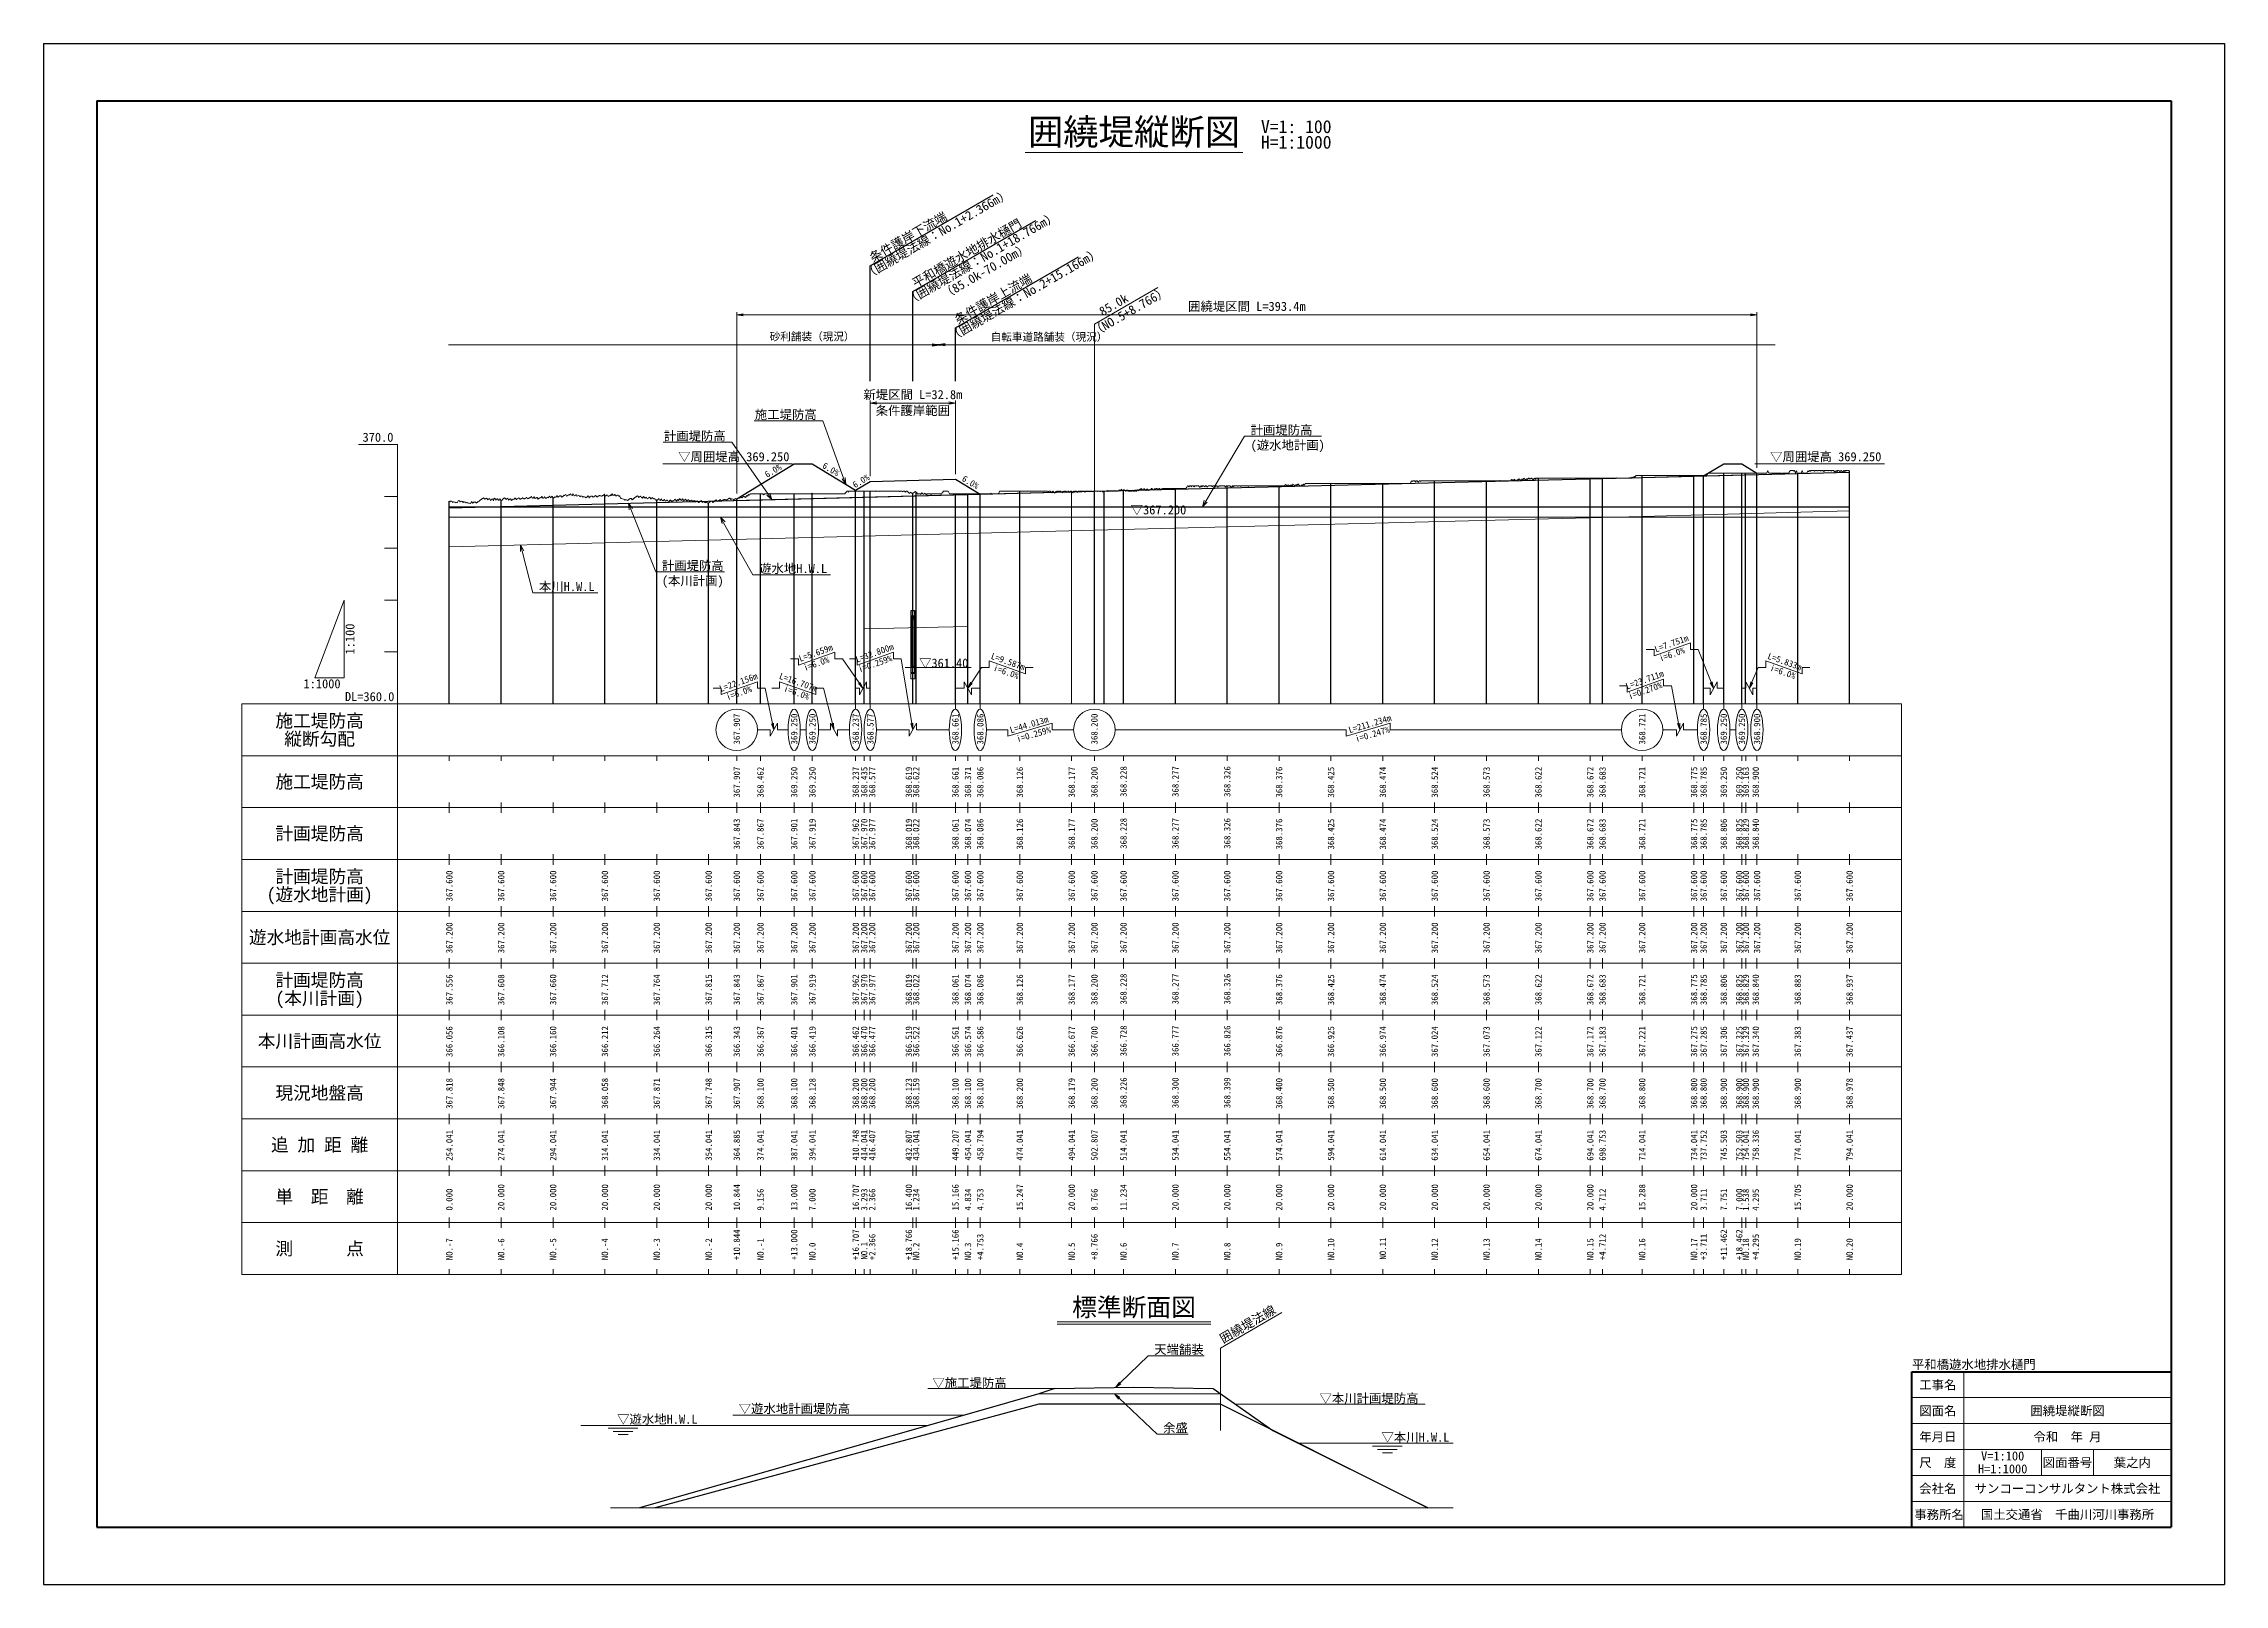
# Paper-space layout '囲繞堤縦断図' of a CAD drawing. Header units: millimetres. Extents: x -22 to 399, y -51 to 246.
# The model-space entities are those that its viewports show. They can reach past a viewport. Long polylines and large blocks are cut down to what shows.
import ezdxf
from ezdxf import colors
from ezdxf.entities.mleader import LeaderData, LeaderLine
from ezdxf.enums import TextEntityAlignment as Align
from ezdxf.math import Vec2, Vec3

# ---------------------------------------------------------------- set-up
doc = ezdxf.new("R2010")
doc.units = ezdxf.units.MM
doc.header["$LTSCALE"] = 1000
doc.header["$PDSIZE"] = 300
for name, pattern in [('CENTER', [50.8, 31.75, -6.35, 6.35, -6.35]), ('DASHED', [19.05, 12.7, -6.35]), ('SXF_一点短鎖線', [9.25, 6, -1.5, 0.25, -1.5]), ('SXF_一点鎖線', [18.5, 12, -1.5, 3.5, -1.5]), ('SXF_二点鎖線', [23.5, 12, -1.5, 3.5, -1.5, 3.5, -1.5]), ('SXF_跳び破線', [12, 6, -6])]:
    doc.linetypes.add(name, pattern=pattern)
doc.layers.get('Defpoints').update_dxf_attribs({"color": 151})
for name, color, linetype, lineweight in [('D-BGD', 7, 'Continuous', 13), ('D-BMK', 2, 'SXF_一点短鎖線', 13), ('D-BMK-HTXT', 7, 'Continuous', 13), ('D-STR', 1, 'Continuous', 25), ('D-STR-DIM', 7, 'Continuous', 13), ('D-STR-HTXT', 7, 'Continuous', 13), ('D-STR-STR1', 2, 'Continuous', 13), ('D-STR-STR2', 6, 'Continuous', 25), ('D-STR-STRB', 1, 'Continuous', 25), ('D-STR-STRC', 1, 'Continuous', 13), ('D-STR-TXT', 7, 'Continuous', 13), ('D-TTL', 2, 'Continuous', 140), ('D-TTL-BAND', 7, 'Continuous', 13), ('D-TTL-FRAM', 2, 'Continuous', 50), ('D-TTL-LINE', 7, 'Continuous', 13), ('D-TTL-TXT', 7, 'Continuous', 13)]:
    doc.layers.add(name, color=color, linetype=linetype, lineweight=lineweight)
doc.layers.add('D-WORK', color=11, linetype='Continuous', lineweight=13, plot=False)
doc.styles.add('MS ゴシック', font='MS Gothic.ttf')
doc.styles.get("Standard").update_dxf_attribs({"font": 'txt', "bigfont": 'extfont2.shx'})
doc.styles.add('ＭＳ ゴシック', font='MS Gothic.ttf')
doc.dimstyles.new('3.5-1000-mm', dxfattribs={"dimscale": 1000, "dimtxt": 3.5, "dimasz": 2.5, "dimexe": 1, "dimexo": 2, "dimgap": 1, "dimtad": 1, "dimdec": 0, "dimzin": 1, "dimdsep": 46, "dimtxsty": 'MS ゴシック', "dimblk": 'OPEN', "dimcen": 2.5, "dimclrd": 256, "dimclre": 256, "dimclrt": 256, "dimadec": 3, "dimazin": 0, "dimtfac": 1, "dimtdec": 0, "dimtmove": 2, "dimatfit": 0, "dimldrblk": 'OPEN', "dimfxl": 1, "dimlwd": -1, "dimlwe": -1, "dimarcsym": 0})

psp = doc.layouts.new('囲繞堤縦断図')

msp = doc.modelspace()

# ---------------------------------------------------------------- texts
at = {"layer": 'D-STR-HTXT', "color": 7, "style": 'ＭＳ ゴシック'}
for s, p in [('（囲繞堤法線：No.1+2.366m）', (345357.7, 519133.7)), ('（囲繞堤法線：No.1+18.766m）', (362549.3, 509754.6)), ('（85.0k-70.00m）', (363950.5, 504853.4)), ('（囲繞堤法線：No.2+15.166m）', (379101.5, 495806.8))]:
    msp.add_text(s, height=3500, rotation=30, dxfattribs=at).set_placement(p, align=Align.CENTER)
for s, p in [('条件護岸下流端', (319792.8, 509625.6)), ('平和橋遊水地排水樋門\u3000', (336192.8, 499789.5)), ('条件護岸上流端', (352592.8, 485753.8))]:
    msp.add_text(s, height=3500, rotation=30, dxfattribs=at).set_placement(p)
msp.add_text('（NO.5+8.766）', height=3500, rotation=30, dxfattribs=at).set_placement((417894.5, 492320.4), align=Align.TOP_CENTER)
msp.add_text('85.0k', height=3500, rotation=30, dxfattribs=at).set_placement((414043.9, 490925.9), align=Align.BOTTOM_CENTER)
at = {"layer": 'D-STR-HTXT', "style": 'ＭＳ ゴシック'}
for s, rotation, p in [('6.0%%%', 30.9637565, (282330.3, 427650.5)), ('6.0%%%', 329.0362435, (302611.9, 428226.8)), ('6.0%%%', 30.9637565, (316240, 423687.9)), ('6.0%%%', 329.0362435, (356405.9, 423203.2)), ('L=5.659m', 19.6524091, (298433.7, 357231.9)), ('L=32.800m', 19.6524091, (321110.8, 357231.9)), ('L=7.751m', 19.6524091, (628404.6, 360849.2)), ('i=6.0%%%', 19.6524091, (298639.1, 353105.7)), ('i=0.259%%%', 19.6524091, (321316.3, 353105.7)), ('L=9.587m', 340.3475909, (371250.5, 353915.5)), ('i=6.0%%%', 340.3475909, (370579, 349955.8)), ('i=6.0%%%', 19.6524091, (628610.1, 356723)), ('L=5.833m', 340.3475909, (670758.9, 353915.5)), ('i=6.0%%%', 340.3475909, (670087.4, 349955.8)), ('L=22.156m', 19.6524091, (268598.7, 345889.9)), ('i=6.0%%%', 19.6524091, (268804.1, 341763.7)), ('L=16.707m', 340.3475909, (290391.2, 345915.5)), ('i=6.0%%%', 340.3475909, (289719.6, 341955.8)), ('L=23.711m', 19.6524091, (618084.9, 346850.1)), ('i=0.270%%%', 19.6524091, (618290.3, 342723.9))]:
    msp.add_text(s, height=2500, rotation=rotation, dxfattribs=at).set_placement(p, align=Align.BOTTOM_CENTER)
for s, p in [('▽施工堤防高', (342742.3, 75913.1)), ('▽遊水地計画堤防高', (268051.8, 66012.8)), ('▽本川計画堤防高', (492038.4, 69987.9)), ('▽遊水地H.W.L', (221167.8, 61937.2)), ('▽本川H.W.L', (515913.3, 54987.9))]:
    msp.add_text(s, height=3500, dxfattribs=at).set_placement(p)
at = {"layer": 'D-STR-TXT', "style": 'ＭＳ ゴシック'}
msp.add_text('囲繞堤法線', height=3500, rotation=30, dxfattribs=at).set_placement((465706.8, 97918.6), align=Align.BOTTOM_CENTER)
at = {"layer": 'D-TTL-BAND', "style": 'ＭＳ ゴシック'}
for s, p in [('施工堤防高', (106446.4, 332964.9)), ('縦断勾配', (106446.4, 325964.9)), ('施工堤防高', (106446.4, 309464.9)), ('計画堤防高', (106446.4, 289464.9)), ('(遊水地計画)', (106446.4, 265964.9)), ('計画堤防高', (106446.4, 272964.9)), ('遊水地計画高水位', (106446.4, 249464.9)), ('計画堤防高', (106446.4, 232964.9)), ('(本川計画)', (106446.4, 225964.9)), ('本川計画高水位', (106446.4, 209464.9)), ('現況地盤高', (106446.4, 189464.9)), ('追 加 距 離', (106446.4, 169464.9)), ('単  距  離', (106446.4, 149464.9)), ('測\u3000\u3000\u3000点', (106446.4, 129464.9))]:
    msp.add_text(s, height=5000, dxfattribs=at).set_placement(p, align=Align.MIDDLE_CENTER)
at = {"layer": 'D-TTL-BAND', "color": 7, "style": 'ＭＳ ゴシック'}
for s, rotation, p in [('367.907', 90, (268540.4, 323805)), ('369.250', 90, (290696.4, 323805)), ('369.250', 90, (297696.4, 323805)), ('368.237', 90, (314403.2, 323805)), ('368.577', 90, (320062.4, 323805)), ('368.661', 90, (352862.4, 323805)), ('368.086', 90, (362449.3, 323805)), ('L=44.013m', 16.3895403, (373030.5, 328108.6)), ('i=0.259%%%', 16.3895403, (375612.1, 324619)), ('368.200', 90, (406462.4, 323805)), ('L=211.234m', 16.3895403, (503640.9, 328158.9)), ('i=0.247%%%', 16.3895403, (506222.5, 324669.4)), ('368.721', 90, (617696.4, 323805)), ('368.785', 90, (641407.8, 323805)), ('369.250', 90, (649158.4, 323805)), ('369.250', 90, (656158.4, 323805)), ('368.900', 90, (661991.7, 323805))]:
    msp.add_text(s, height=2500, rotation=rotation, dxfattribs=at).set_placement(p)
at = {"layer": 'D-TTL-BAND', "style": 'ＭＳ ゴシック'}
for s, p in [('367.907', (268540.4, 303334.2)), ('368.462', (277696.4, 303308.8)), ('369.250', (290696.4, 303308.8)), ('369.250', (297696.4, 303308.8)), ('368.237', (314403.2, 303308.8)), ('368.435', (317696.4, 303308.8)), ('368.577', (320772.4, 303308.8)), ('368.619', (334898.8, 303302.5)), ('368.622', (337696.4, 303308.8)), ('368.661', (352862.4, 303308.8)), ('368.371', (357696.4, 303308.8)), ('368.086', (362449.3, 303308.8)), ('368.126', (377696.4, 303308.8)), ('368.177', (397696.4, 303340.6)), ('368.200', (406462.4, 303340.6)), ('368.228', (417696.4, 303562.7)), ('368.277', (437696.4, 303562.7)), ('368.326', (457696.4, 303562.7)), ('368.376', (477696.4, 303340.6)), ('368.425', (497696.4, 303308.8)), ('368.474', (517696.4, 303308.8)), ('368.524', (537696.4, 303308.8)), ('368.573', (557696.4, 303308.8)), ('368.622', (577696.4, 303308.8)), ('368.672', (597696.4, 303308.8)), ('368.721', (617696.4, 303308.8)), ('368.775', (637696.4, 303327.9)), ('368.785', (641407.8, 303327.9)), ('369.250', (649158.4, 303308.8)), ('369.250', (655158.4, 303308.8)), ('369.163', (657696.4, 303308.8)), ('368.900', (661491.7, 303308.8)), ('367.843', (268540.4, 283334.2)), ('367.867', (277696.4, 283308.8)), ('367.901', (290696.4, 283308.8)), ('367.919', (297696.4, 283308.8)), ('367.962', (314403.2, 283308.8)), ('367.970', (317696.4, 283308.8)), ('367.977', (320772.4, 283308.8)), ('368.019', (334898.8, 283302.5)), ('368.022', (337696.4, 283308.8)), ('368.061', (352862.4, 283308.8)), ('368.074', (357696.4, 283308.8)), ('368.086', (362449.3, 283308.8)), ('368.126', (377696.4, 283308.8)), ('368.177', (397696.4, 283340.6)), ('368.200', (406462.4, 283340.6)), ('368.228', (417696.4, 283562.7)), ('368.277', (437696.4, 283562.7)), ('368.326', (457696.4, 283562.7)), ('368.376', (477696.4, 283340.6)), ('368.425', (497696.4, 283308.8)), ('368.474', (517696.4, 283308.8)), ('368.524', (537696.4, 283308.8)), ('368.573', (557696.4, 283308.8)), ('368.622', (577696.4, 283308.8)), ('368.672', (597696.4, 283308.8)), ('368.721', (617696.4, 283308.8)), ('368.775', (637696.4, 283327.9)), ('368.785', (641407.8, 283327.9)), ('368.806', (649158.4, 283308.8)), ('368.825', (655158.4, 283308.8)), ('368.829', (657696.4, 283308.8)), ('368.840', (661491.7, 283308.8)), ('367.600', (157696.4, 263302.5)), ('367.600', (177696.4, 263302.5)), ('367.600', (197696.4, 263302.5)), ('367.600', (217696.4, 263302.5)), ('367.600', (237696.4, 263302.5)), ('367.600', (257696.4, 263302.5)), ('367.600', (268540.4, 263302.5)), ('367.600', (277696.4, 263302.5)), ('367.600', (290696.4, 263302.5)), ('367.600', (297696.4, 263302.5)), ('367.600', (314403.2, 263302.5)), ('367.600', (317696.4, 263302.5)), ('367.600', (320772.4, 263302.5)), ('367.600', (334898.8, 263296.2)), ('367.600', (337696.4, 263302.5)), ('367.600', (352862.4, 263302.5)), ('367.600', (357696.4, 263302.5)), ('367.600', (362449.3, 263302.5)), ('367.600', (377696.4, 263302.5)), ('367.600', (397696.4, 263302.5)), ('367.600', (406462.4, 263302.5)), ('367.600', (417696.4, 263302.5)), ('367.600', (437696.4, 263302.5)), ('367.600', (457696.4, 263302.5)), ('367.600', (477696.4, 263302.5)), ('367.600', (497696.4, 263302.5)), ('367.600', (517696.4, 263302.5)), ('367.600', (537696.4, 263302.5)), ('367.600', (557696.4, 263302.5)), ('367.600', (577696.4, 263302.5)), ('367.600', (597696.4, 263302.5)), ('367.600', (617696.4, 263302.5)), ('367.600', (637696.4, 263302.5)), ('367.600', (641407.8, 263302.5)), ('367.600', (649158.4, 263302.5)), ('367.600', (655158.4, 263302.5)), ('367.600', (657696.4, 263302.5)), ('367.600', (661991.7, 263302.5)), ('367.600', (677696.4, 263302.5)), ('367.600', (697696.4, 263302.5)), ('367.200', (157696.4, 243302.5)), ('367.200', (177696.4, 243302.5)), ('367.200', (197696.4, 243302.5)), ('367.200', (217696.4, 243302.5)), ('367.200', (237696.4, 243302.5)), ('367.200', (257696.4, 243302.5)), ('367.200', (268540.4, 243302.5)), ('367.200', (277696.4, 243302.5)), ('367.200', (290696.4, 243302.5)), ('367.200', (297696.4, 243302.5)), ('367.200', (314403.2, 243302.5)), ('367.200', (317696.4, 243302.5)), ('367.200', (320772.4, 243302.5)), ('367.200', (334898.8, 243296.2)), ('367.200', (337696.4, 243302.5)), ('367.200', (352862.4, 243302.5)), ('367.200', (357696.4, 243302.5)), ('367.200', (362449.3, 243302.5)), ('367.200', (377696.4, 243302.5)), ('367.200', (397696.4, 243302.5)), ('367.200', (406462.4, 243302.5)), ('367.200', (417696.4, 243302.5)), ('367.200', (437696.4, 243302.5)), ('367.200', (457696.4, 243302.5)), ('367.200', (477696.4, 243302.5)), ('367.200', (497696.4, 243302.5)), ('367.200', (517696.4, 243302.5)), ('367.200', (537696.4, 243302.5)), ('367.200', (557696.4, 243302.5)), ('367.200', (577696.4, 243302.5)), ('367.200', (597696.4, 243302.5)), ('367.200', (617696.4, 243302.5)), ('367.200', (637696.4, 243302.5)), ('367.200', (641407.8, 243302.5)), ('367.200', (649158.4, 243302.5)), ('367.200', (655158.4, 243302.5)), ('367.200', (657696.4, 243302.5)), ('367.200', (661991.7, 243302.5)), ('367.200', (677696.4, 243302.5)), ('367.200', (697696.4, 243302.5)), ('367.556', (157696.4, 223302.5)), ('367.608', (177696.4, 223302.5)), ('367.660', (197696.4, 223340.6)), ('367.712', (217696.4, 223353.3)), ('367.764', (237696.4, 223302.5)), ('367.815', (257696.4, 223334.2)), ('367.843', (268540.4, 223334.2)), ('367.867', (277696.4, 223308.8)), ('367.901', (290696.4, 223308.8)), ('367.919', (297696.4, 223308.8)), ('367.962', (314403.2, 223308.8)), ('367.970', (317696.4, 223308.8)), ('367.977', (320772.4, 223308.8)), ('368.019', (334898.8, 223302.5)), ('368.022', (337696.4, 223308.8)), ('368.061', (352862.4, 223308.8)), ('368.074', (357696.4, 223308.8)), ('368.086', (362449.3, 223308.8)), ('368.126', (377696.4, 223308.8)), ('368.177', (397696.4, 223340.6)), ('368.200', (406462.4, 223340.6)), ('368.228', (417696.4, 223562.7)), ('368.277', (437696.4, 223562.7)), ('368.326', (457696.4, 223562.7)), ('368.376', (477696.4, 223340.6)), ('368.425', (497696.4, 223308.8)), ('368.474', (517696.4, 223308.8)), ('368.524', (537696.4, 223308.8)), ('368.573', (557696.4, 223308.8)), ('368.622', (577696.4, 223308.8)), ('368.672', (597696.4, 223308.8)), ('368.721', (617696.4, 223308.8)), ('368.775', (637696.4, 223327.9)), ('368.785', (641407.8, 223327.9)), ('368.806', (649158.4, 223308.8)), ('368.825', (655158.4, 223308.8)), ('368.829', (657696.4, 223308.8)), ('368.840', (661491.7, 223308.8)), ('368.883', (677696.4, 223308.8)), ('368.937', (697696.4, 223308.8)), ('366.056', (157696.4, 203302.5)), ('366.108', (177696.4, 203302.5)), ('366.160', (197696.4, 203340.6)), ('366.212', (217696.4, 203353.3)), ('366.264', (237696.4, 203302.5)), ('366.315', (257696.4, 203334.2)), ('366.343', (268540.4, 203334.2)), ('366.367', (277696.4, 203308.8)), ('366.401', (290696.4, 203308.8)), ('366.419', (297696.4, 203308.8)), ('366.462', (314403.2, 203308.8)), ('366.470', (317696.4, 203308.8)), ('366.477', (320772.4, 203308.8)), ('366.519', (334898.8, 203302.5)), ('366.522', (337696.4, 203308.8)), ('366.561', (352862.4, 203308.8)), ('366.574', (357696.4, 203308.8)), ('366.586', (362449.3, 203308.8)), ('366.626', (377696.4, 203308.8)), ('366.677', (397696.4, 203340.6)), ('366.700', (406462.4, 203340.6)), ('366.728', (417696.4, 203562.7)), ('366.777', (437696.4, 203562.7)), ('366.826', (457696.4, 203562.7)), ('366.876', (477696.4, 203340.6)), ('366.925', (497696.4, 203308.8)), ('366.974', (517696.4, 203308.8)), ('367.024', (537696.4, 203308.8)), ('367.073', (557696.4, 203308.8)), ('367.122', (577696.4, 203308.8)), ('367.172', (597696.4, 203308.8)), ('367.221', (617696.4, 203308.8)), ('367.275', (637696.4, 203327.9)), ('367.285', (641407.8, 203327.9)), ('367.306', (649158.4, 203308.8)), ('367.325', (655158.4, 203308.8)), ('367.329', (657696.4, 203308.8)), ('367.340', (661491.7, 203308.8)), ('367.383', (677696.4, 203308.8)), ('367.437', (697696.4, 203308.8)), ('367.818', (157696.4, 183302.5)), ('367.848', (177696.4, 183302.5)), ('367.944', (197696.4, 183340.6)), ('368.058', (217696.4, 183353.3)), ('367.871', (237696.4, 183302.5)), ('367.748', (257696.4, 183334.2)), ('367.907', (268540.4, 183334.2)), ('368.100', (277696.4, 183308.8)), ('368.100', (290696.4, 183308.8)), ('368.128', (297696.4, 183308.8)), ('368.200', (314403.2, 183308.8)), ('368.200', (317696.4, 183308.8)), ('368.200', (320772.4, 183308.8)), ('368.123', (334898.8, 183302.5)), ('368.159', (337696.4, 183308.8)), ('368.100', (352862.4, 183308.8)), ('368.100', (357696.4, 183308.8)), ('368.100', (362449.3, 183308.8)), ('368.200', (377696.4, 183308.8)), ('368.179', (397696.4, 183340.6)), ('368.200', (406462.4, 183340.6)), ('368.226', (417696.4, 183562.7)), ('368.300', (437696.4, 183562.7)), ('368.399', (457696.4, 183562.7)), ('368.400', (477696.4, 183340.6)), ('368.500', (497696.4, 183308.8)), ('368.500', (517696.4, 183308.8)), ('368.600', (537696.4, 183308.8)), ('368.600', (557696.4, 183308.8)), ('368.700', (577696.4, 183308.8)), ('368.700', (597696.4, 183308.8)), ('368.800', (617696.4, 183308.8)), ('368.800', (637696.4, 183327.9)), ('368.800', (641407.8, 183327.9)), ('368.900', (649158.4, 183308.8)), ('368.900', (655158.4, 183308.8)), ('368.900', (657696.4, 183308.8)), ('368.900', (661491.7, 183308.8)), ('368.900', (677696.4, 183308.8)), ('368.978', (697696.4, 183308.8)), ('254.041', (157696.4, 163302.5)), ('274.041', (177696.4, 163302.5)), ('294.041', (197696.4, 163308.8)), ('314.041', (217696.4, 163308.8)), ('334.041', (237696.4, 163308.8)), ('354.041', (257696.4, 163308.8)), ('364.885', (268540.4, 163308.8)), ('374.041', (277696.4, 163334.2)), ('387.041', (290696.4, 163334.2)), ('394.041', (297696.4, 163334.2)), ('410.748', (314403.2, 163372.3)), ('414.041', (317696.4, 163372.3)), ('416.407', (320772.4, 163372.3)), ('432.807', (334898.8, 163302.5)), ('434.041', (337696.4, 163372.3)), ('449.207', (352862.4, 163372.3)), ('454.041', (357696.4, 163372.3)), ('458.794', (362449.3, 163372.3)), ('474.041', (377696.4, 163372.3)), ('494.041', (397696.4, 163372.3)), ('502.807', (406462.4, 163372.3)), ('514.041', (417696.4, 163340.6)), ('534.041', (437696.4, 163340.6)), ('554.041', (457696.4, 163340.6)), ('574.041', (477696.4, 163340.6)), ('594.041', (497696.4, 163340.6)), ('614.041', (517696.4, 163321.5)), ('634.041', (537696.4, 163321.5)), ('654.041', (557696.4, 163321.5)), ('674.041', (577696.4, 163321.5)), ('694.041', (597696.4, 163321.5)), ('714.041', (617696.4, 163308.8)), ('734.041', (637696.4, 163308.8)), ('737.752', (641407.8, 163308.8)), ('745.503', (649158.4, 163308.8)), ('752.503', (655158.4, 163308.8)), ('754.041', (657696.4, 163308.8)), ('758.336', (661491.7, 163308.8)), ('774.041', (677696.4, 163308.8)), ('794.041', (697696.4, 163308.8)), ('0.000', (157696.4, 144114.7)), ('20.000', (177696.4, 144114.7)), ('20.000', (197696.4, 144114.7)), ('20.000', (217696.4, 144114.7)), ('20.000', (237696.4, 144114.7)), ('20.000', (257696.4, 144114.7)), ('10.844', (268540.4, 144114.7)), ('9.156', (277696.4, 144114.7)), ('13.000', (290696.4, 144114.7)), ('7.000', (297696.4, 144114.7)), ('16.707', (314403.2, 144114.7)), ('3.293', (317696.4, 144114.7)), ('2.366', (320772.4, 144114.7)), ('16.400', (334898.8, 144114.7)), ('1.234', (337696.4, 144114.7)), ('15.166', (352862.4, 144114.7)), ('4.834', (357696.4, 144114.7)), ('4.753', (362449.3, 144114.7)), ('15.247', (377696.4, 144114.7)), ('20.000', (397696.4, 144114.7)), ('8.766', (406462.4, 144114.7)), ('11.234', (417696.4, 144063.9)), ('20.000', (437696.4, 144114.7)), ('20.000', (457696.4, 144114.7)), ('20.000', (477696.4, 144114.7)), ('20.000', (497696.4, 144114.7)), ('20.000', (517696.4, 144114.7)), ('20.000', (537696.4, 144114.7)), ('20.000', (557696.4, 144114.7)), ('20.000', (577696.4, 144114.7)), ('20.000', (597696.4, 144114.7)), ('15.288', (617696.4, 144114.7)), ('20.000', (637696.4, 144114.7)), ('3.711', (641407.8, 144114.7)), ('7.751', (649158.4, 144114.7)), ('7.000', (655158.4, 144114.7)), ('1.538', (657696.4, 144032.2)), ('4.295', (661491.7, 144032.2)), ('15.705', (677696.4, 144114.7)), ('20.000', (697696.4, 144114.7)), ('+10.844', (268540.4, 124952.2)), ('+13.000', (290696.4, 124964.9)), ('+16.707', (314403.2, 124964.9)), ('+2.366', (320772.4, 124964.9)), ('+18.766', (334898.8, 124964.9)), ('+15.166', (352862.4, 124964.9)), ('+4.753', (362449.3, 124964.9)), ('+8.766', (406462.4, 124964.9)), ('+3.711', (641407.8, 124977.6)), ('+11.462', (649158.4, 124977.6)), ('+18.462', (655158.4, 124977.6)), ('+4.295', (661491.7, 124952.2)), ('NO.-7', (157696.4, 124964.9)), ('NO.-6', (177696.4, 124926.9)), ('NO.-5', (197696.4, 124964.9)), ('NO.-4', (217696.4, 124958.6)), ('NO.-3', (237696.4, 124977.6)), ('NO.-2', (257696.4, 124952.2)), ('NO.-1', (277696.4, 124964.9)), ('NO.0', (297696.4, 124964.9)), ('NO.1', (317696.4, 125187)), ('NO.2', (337696.4, 124958.6)), ('NO.3', (357696.4, 124964.9)), ('NO.4', (377696.4, 124926.9)), ('NO.5', (397696.4, 124964.9)), ('NO.6', (417696.4, 124958.6)), ('NO.7', (437696.4, 124977.6)), ('NO.8', (457696.4, 124952.2)), ('NO.9', (477696.4, 124964.9)), ('NO.10', (497696.4, 124933.2)), ('NO.11', (517696.4, 125187)), ('NO.12', (537696.4, 124958.6)), ('NO.13', (557696.4, 124964.9)), ('NO.14', (577696.4, 124926.9)), ('NO.15', (597696.4, 124964.9)), ('NO.16', (617696.4, 124958.6)), ('NO.17', (637696.4, 124977.6)), ('NO.18', (657696.4, 124952.2)), ('NO.19', (677696.4, 124964.9)), ('NO.20', (697696.4, 124933.2))]:
    msp.add_text(s, height=2500, rotation=90, dxfattribs=at).set_placement(p)
at = {"layer": 'D-TTL-TXT'}
for s, height, style, p in [('囲繞堤縦断図', 10000, 'MS ゴシック', (420500, 552000)), ('V=1: 100', 5000, 'ＭＳ ゴシック', (483074, 558000)), ('H=1:1000', 5000, 'ＭＳ ゴシック', (483074, 552000)), ('370.0', 3500, 'ＭＳ ゴシック', (128946.4, 439464.9)), ('DL=360.0', 3500, 'ＭＳ ゴシック', (125732.8, 339464.9)), ('標準断面図', 7000, 'MS ゴシック', (420500, 101273.1))]:
    msp.add_text(s, height=height, dxfattribs=dict(at, style=style)).set_placement(p, align=Align.BOTTOM_CENTER)
at = {"layer": 'D-TTL-TXT', "style": 'ＭＳ ゴシック'}
msp.add_text('1:100', height=3500, rotation=90, dxfattribs=at).set_placement((116381.7, 364464.9), align=Align.TOP_CENTER)
msp.add_text('1:1000', height=3500, dxfattribs=at).set_placement((107381.7, 348964.9), align=Align.TOP_CENTER)
at = {"layer": 'D-TTL-TXT', "style": 'MS ゴシック'}
msp.add_text('平和橋遊水地排水樋門', height=3500, dxfattribs=at).set_placement((720500, 82000), align=Align.BOTTOM_LEFT)
for s, p in [('工事名', (730500, 77000)), ('図面名', (730500, 67000)), ('囲繞堤縦断図', (780500, 67000)), ('年月日', (730500, 57000)), ('令和  年 月', (780500, 57000)), ('V=1:100', (755500, 49500)), ('尺\u3000度', (730500, 47000)), ('H=1:1000', (755500, 44500)), ('図面番号', (780500, 47000)), ('葉之内', (805500, 47000)), ('会社名', (730500, 37000)), ('サンコーコンサルタント株式会社', (780500, 37000)), ('事務所名', (730992.2, 27000)), ('国土交通省\u3000千曲川河川事務所', (780500, 27000))]:
    msp.add_text(s, height=3500, dxfattribs=at).set_placement(p, align=Align.MIDDLE)
at = {"layer": 'D-WORK', "style": 'ＭＳ ゴシック'}
for s, height, p in [('砂利舗装（現況）', 3000, (279985.8, 478666.2)), ('自転車道路舗装（現況）', 3000, (365216.1, 478525.4)), ('▽周囲堤高 369.250', 3500, (244703.5, 431964.9)), ('▽周囲堤高 369.250', 3500, (665799.3, 431964.9))]:
    msp.add_text(s, height=height, dxfattribs=at).set_placement(p, align=Align.BOTTOM_LEFT)
msp.add_text('▽367.200', height=3500, dxfattribs=at).set_placement((429942.3, 411464.9), align=Align.BOTTOM_CENTER)
msp.add_text('▽361.40', height=3487.91, dxfattribs=at).set_placement((337630.9, 353438.3))
for s, p in [('368.683', (602408.4, 303308.8)), ('368.683', (602408.4, 283308.8)), ('367.600', (602408.4, 263302.5)), ('367.200', (602408.4, 243302.5)), ('368.683', (602408.4, 223308.8)), ('367.183', (602408.4, 203308.8)), ('368.700', (602408.4, 183308.8)), ('698.753', (602408.4, 163321.5)), ('4.712', (602408.4, 144114.7)), ('+4.712', (602408.4, 124964.9))]:
    msp.add_text(s, height=2500, rotation=90, dxfattribs=at).set_placement(p)

# ---------------------------------------------------------------- blocks, each defined once
blk = doc.blocks.new('AeccTickCircle')
blk.add_circle((0, 0), 1)
blk = doc.blocks.new('_Open')
at = {"color": 0, "linetype": 'ByBlock', "lineweight": -2}
for p, q in [((-1, 0.17), (0, 0)), ((-1, -0.17), (0, 0)), ((0, 0), (-1, 0))]:
    blk.add_line(p, q, dxfattribs=at)
blk = doc.blocks.new('*D3')
at = {"layer": 'D-WORK', "transparency": 16777216}
for p, q in [((267290, 420532), (267290, 490465)), ((269790, 489465), (658242, 489465)), ((660742, 430465), (660742, 490465))]:
    blk.add_line(p, q, dxfattribs=at)
at = {"layer": 'Defpoints', "color": 0, "transparency": 16777216}
for p in [(660742, 489465), (660742, 428465), (267290, 418532)]:
    blk.add_point(p, dxfattribs=at)
at = {"layer": 'D-WORK', "transparency": 16777216, "xscale": 2500, "yscale": 2500, "zscale": 2500, "rotation": 180}
blk.add_blockref('_Open', (267290, 489465), dxfattribs=at)
at = {"layer": 'D-WORK', "transparency": 16777216, "xscale": 2500, "yscale": 2500, "zscale": 2500}
blk.add_blockref('_Open', (660742, 489465), dxfattribs=at)
at = {"layer": 'D-WORK', "transparency": 16777216, "insert": (464016, 492535), "char_height": 3500, "attachment_point": 5, "style": 'MS ゴシック'}
blk.add_mtext('囲繞堤区間 L=393.4m', dxfattribs=at)
blk = doc.blocks.new('*D4')
at = {"layer": 'D-STR-DIM', "transparency": 16777216}
for p, q in [((318812, 427231), (318812, 456440)), ((321312, 455440), (349112, 455440)), ((351612, 428079), (351612, 456440))]:
    blk.add_line(p, q, dxfattribs=at)
at = {"layer": 'Defpoints', "color": 0, "transparency": 16777216}
for p in [(351612, 455440), (318812, 425231), (351612, 426079)]:
    blk.add_point(p, dxfattribs=at)
at = {"layer": 'D-STR-DIM', "transparency": 16777216, "xscale": 2500, "yscale": 2500, "zscale": 2500, "rotation": 180}
blk.add_blockref('_Open', (318812, 455440), dxfattribs=at)
at = {"layer": 'D-STR-DIM', "transparency": 16777216, "xscale": 2500, "yscale": 2500, "zscale": 2500}
blk.add_blockref('_Open', (351612, 455440), dxfattribs=at)
at = {"layer": 'D-STR-DIM', "transparency": 16777216, "char_height": 3500, "attachment_point": 5, "style": 'MS ゴシック'}
for s, insert in [('新堤区間 L=32.8m', (335212, 458501)), ('条件護岸範囲', (335212, 452343))]:
    blk.add_mtext(s, dxfattribs=dict(at, insert=insert))
blk = doc.blocks.new('_Open30')
at = {"color": 0, "linetype": 'ByBlock', "lineweight": -2}
for p, q in [((-1, 0.27), (0, 0)), ((0, 0), (-1, -0.27)), ((0, 0), (-1, 0))]:
    blk.add_line(p, q, dxfattribs=at)

# ---------------------------------------------------------------- dimensions: what is measured, and where the dimension line sits
at = {"layer": 'D-STR-DIM'}
dim = msp.add_linear_dim(base=(351612.4, 455439.8), p1=(318812.4, 425231.3), p2=(351612.4, 426079.3), text='新堤区間 L=32.8m\\X条件護岸範囲', dimstyle='3.5-1000-mm', dxfattribs=at)
dim.commit()
dim.dimension.update_dxf_attribs({"geometry": '*D4', "text_midpoint": (335212.4, 455439.8), "dimtype": 160})
at = {"layer": 'D-WORK'}
dim = msp.add_linear_dim(base=(660741.7, 489464.9), p1=(267290.4, 418531.9), p2=(660741.7, 428464.9), text='囲繞堤区間 L=393.4m', dimstyle='3.5-1000-mm', dxfattribs=at)
dim.commit()
dim.dimension.update_dxf_attribs({"geometry": '*D3', "text_midpoint": (464016.1, 492534.7)})

# ---------------------------------------------------------------- linework, layer by layer
at = {"layer": 'D-BGD', "color": 7, "lineweight": 13}
msp.add_lwpolyline([(350862.4, 420464.9), (352855.1, 420464.9), (352941.4, 420464.9), (353091.4, 420464.9), (353307.6, 420464.9), (353431.9, 420464.9), (353673.8, 420464.9), (354008.6, 420464.9), (354040, 420464.9), (354094.7, 420464.9), (354406.2, 420464.9), (354585.3, 420464.9), (354772.4, 420464.9), (355098, 420464.9), (355138.7, 420464.9), (355162, 420464.9), (355504.9, 420464.9), (355738.7, 420464.9), (355871.1, 420464.9), (356101.3, 420464.9), (356237.3, 420464.9), (356315.4, 420464.9), (356604.9, 420464.9), (356892.2, 420464.9), (356969.7, 420464.9), (357104.6, 420464.9), (357335.9, 420464.9), (357468.9, 420464.9), (357702.1, 420464.9), (358045.6, 420464.9), (358068.4, 420464.9), (358108, 420464.9), (358434.6, 420464.9), (358622.3, 420464.9), (358800.8, 420464.9), (359111.3, 420464.9), (359167, 420464.9), (359199, 420464.9), (359533.2, 420464.9), (359775.7, 420464.9), (359899.4, 420464.9), (360114.6, 420464.9), (360265.6, 420464.9), (360352.5, 420464.9), (360631.8, 420464.9), (360929.2, 420464.9), (360998.1, 420464.9), (361117.9, 420464.9), (361364.3, 420464.9), (361505.9, 420464.9), (361730.5, 420464.9), (362082.6, 420464.9), (362096.7, 420464.9), (362121.2, 420464.9), (362462.9, 420464.9), (362659.3, 420464.9), (362829.1, 420464.9), (363124.5, 420464.9), (363195.3, 420464.9), (363236.1, 420464.9), (363561.5, 420464.9), (363812.8, 420464.9), (364127.8, 420464.9), (364389.5, 420464.9), (364660.2, 420464.9), (364966.2, 420464.9), (365026.4, 420464.9), (365131.1, 420464.9), (365392.6, 420725.6), (365542.9, 420464.9), (365758.8, 420464.9), (366119.6, 420464.9), (366125, 420464.9), (366134.4, 420464.9), (366491.3, 420464.9), (366696.4, 420464.9), (366857.5, 420464.9), (367137.7, 420464.9), (367223.7, 420464.9), (367273.1, 420464.9), (367589.9, 420464.9), (367849.8, 420464.9), (367956.1, 420464.9), (368141, 420464.9), (368322.3, 420645.6), (368426.5, 420749.5), (368688.5, 421464.9), (369003.2, 421464.9), (369054.7, 421464.9), (369144.4, 421464.9), (369579.9, 421464.9), (370147.7, 421464.9), (370153.4, 421464.9), (370156.7, 421464.9), (370519.6, 421464.9), (370733.4, 421464.9), (370885.8, 421464.9), (371151, 421464.9), (371252, 421464.9), (371310.1, 421464.9), (371618.2, 421464.9), (371886.8, 421464.9), (372154.3, 421464.9), (372463.5, 421464.9), (372716.9, 421464.9), (373040.3, 421464.9), (373083.1, 421464.9), (373157.6, 421464.9), (373449.3, 421464.9), (373617, 421464.9), (373815.5, 421464.9), (374160.9, 421464.9), (374181.7, 421464.9), (374193.7, 421464.9), (374547.9, 421464.9), (374770.4, 421464.9), (374914.1, 421464.9), (375164.2, 421464.9), (375280.4, 421464.9), (375347.1, 421464.9), (375646.6, 421464.9), (375923.8, 421464.9), (376012.8, 421464.9), (376167.5, 421464.9), (376379, 421464.9), (376500.6, 421464.9), (376745.2, 421464.9), (377077.3, 421464.9), (377111.4, 421464.9), (377170.8, 421464.9), (377477.6, 421464.9), (377654, 421464.9), (377843.8, 421464.9), (378174.1, 421464.9), (378210.1, 421464.9), (378230.7, 421464.9), (378576.3, 421464.9), (378807.4, 421464.9), (378942.5, 421464.9), (379177.4, 421464.9), (379308.7, 421464.9), (379384.1, 421464.9), (379663.6, 421464.9), (379960.9, 421464.9), (380041.1, 421464.9), (380180.7, 421464.9), (380407.3, 421464.9), (380537.6, 421464.9), (380773.5, 421464.9), (381114.3, 421464.9), (381139.8, 421464.9), (381184.1, 421464.9), (381506, 421464.9), (381691, 421464.9), (381872.2, 421464.9), (382187.4, 421464.9), (382238.4, 421464.9), (382267.7, 421464.9), (382604.6, 421464.9), (382844.5, 421464.9), (382970.8, 421464.9), (383190.7, 421464.9), (383337, 421464.9), (383421.2, 421464.9), (383703.3, 421464.9), (383997.9, 421464.9), (384069.5, 421464.9), (384194, 421464.9), (384435.7, 421464.9), (384574.6, 421464.9), (384801.9, 421464.9), (385151.3, 421464.9), (385168.1, 421464.9), (385197.3, 421464.9), (385534.3, 421464.9), (385728, 421464.9), (385900.5, 421464.9), (386200.6, 421464.9), (386266.7, 421464.9), (386304.8, 421464.9), (386633, 421464.9), (386881.5, 421464.9), (386999.2, 421464.9), (387203.9, 421464.9), (387365.4, 421304), (387458.2, 421211.5), (387802, 421464.9), (388034.9, 421464.9), (388097.8, 421464.9), (388207.2, 421464.9), (388464, 421209), (388611.6, 421061.9), (388830.2, 420844), (389188.3, 421464.9), (389196.4, 421464.9), (389210.5, 421464.9), (389562.7, 421114), (389765.1, 420912.2), (389928.9, 420749), (390213.8, 421243.1), (390295.1, 421303), (390341.8, 421337.4), (390661.3, 421019), (390918.5, 421464.9), (391027.5, 421464.9), (391217.1, 421464.9), (391495.2, 421187.8), (391871.2, 421464.9), (392071.9, 421464.9), (392126.1, 421464.9), (392220.5, 421464.9), (392492.4, 421193.9), (392648.7, 421038.1), (392858.6, 420828.9), (393223.8, 421462.1), (393224.8, 421463.9), (393225.4, 421463.3), (393591, 421098.9), (393802.1, 421464.9), (393957.2, 421464.9), (394227.1, 421464.9), (394323.4, 421368.9), (394378.8, 421313.7), (394689.6, 421003.9), (394955.5, 421464.9), (395230.4, 421464.9), (395532.2, 421164.1), (395788.3, 420908.9), (396109, 421464.9), (396154.5, 421464.9), (396233.7, 421464.9), (396520.7, 421178.9), (396685.7, 421014.4), (396886.9, 420813.9), (397237, 421420.9), (397253.1, 421448.9), (397262.4, 421439.6), (397619.3, 421083.9), (397839.1, 421464.9), (397985.6, 421464.9), (398240.3, 421464.9), (398351.8, 421353.8), (398415.8, 421290), (398718, 420988.8), (398992.6, 421464.9), (399084.2, 421464.9), (399243.6, 421464.9), (399450.4, 421258.8), (399569.3, 421464.9), (399816.6, 421464.9), (400146, 421464.9), (400182.8, 421464.9), (400246.9, 421464.9), (400549, 421163.8), (400722.7, 421464.9), (400915.3, 421464.9), (401250.2, 421464.9), (401281.5, 421433.8), (401299.4, 421415.9), (401647.7, 421068.8), (401876.1, 421464.9), (402013.9, 421464.9), (402253.5, 421464.9), (402380.1, 421338.8), (402452.9, 421464.9), (402722.3, 421464.9), (403029.6, 421464.9), (403112.5, 421464.9), (403256.8, 421464.9), (403478.7, 421243.8), (403606.3, 421464.9), (403845, 421464.9), (404183, 421464.9), (404211.2, 421464.9), (404260.2, 421464.9), (404577.4, 421148.8), (404759.7, 421464.9), (404943.6, 421464.9), (405263.5, 421464.9), (405309.8, 421418.7), (405336.4, 421464.9), (405676, 421464.9), (405913.2, 421464.9), (406042.2, 421464.9), (406266.8, 421464.9), (406408.4, 421323.7), (406489.9, 421464.9), (406774.7, 421464.9), (407066.6, 421464.9), (407140.9, 421464.9), (407270.1, 421464.9), (407507.1, 421228.7), (407643.3, 421464.9), (407873.3, 421464.9), (408220, 421464.9), (408239.5, 421464.9), (408273.4, 421464.9), (408605.7, 421133.7), (408796.8, 421464.9), (408971.9, 421464.9), (409276.7, 421464.9), (409338.1, 421403.7), (409373.5, 421464.9), (409704.4, 421464.9), (409950.2, 421464.9), (410070.6, 421673.7), (410280, 421464.9), (410436.8, 421308.7), (410526.9, 421464.9), (410860.7, 421464.9), (411103.6, 421644), (411169.2, 421578.7), (411283.3, 421464.9), (411680.3, 421464.9), (412217.1, 421464.9), (412257.1, 421494.4), (412286.6, 421464.9), (412634.1, 421464.9), (412833.8, 421464.9), (413000.3, 421753.6), (413289.9, 421464.9), (413366.5, 421464.9), (413410.5, 421464.9), (413732.7, 421464.9), (413987.2, 421464.9), (414098.9, 421658.6), (414293.2, 421464.9), (414465.1, 421464.9), (414563.9, 421464.9), (414831.3, 421928.6), (415140.6, 421620.3), (415197.6, 421563.6), (415296.5, 421735.3), (415563.8, 422198.6), (415717.4, 422045.5), (415930, 421833.6), (416294.1, 421470.7), (416296.2, 421468.6), (416299.9, 421475), (416662.4, 422103.6), (416870.8, 421895.9), (417028.6, 421738.6), (417303.2, 421464.9), (417394.8, 421464.9), (417447.5, 421464.9), (417761, 422008.6), (418024.2, 421746.2), (418306.5, 421464.9), (418601, 421464.9), (418859.7, 421464.9), (419177.7, 421464.9), (419225.9, 421548.6), (419309.8, 421464.9), (419592.1, 421464.9), (419754.4, 421464.9), (419958.3, 421818.5), (420313.1, 421464.9), (420324.5, 421453.5), (420331.1, 421464.9), (420690.7, 421464.9), (420907.8, 421464.9), (421057, 421723.5), (421316.4, 421464.9), (421423.2, 421464.9), (421484.5, 421464.9), (421789.4, 421993.5), (422061.3, 421722.5), (422155.6, 421628.5), (422319.7, 421913.1), (422521.8, 422263.5), (422638, 422147.7), (422888, 421898.5), (423214.7, 422464.9), (423254.2, 422464.9), (423323, 422464.9), (423620.4, 422168.5), (423791.4, 421998.1), (423986.7, 421803.5), (424326.3, 422392.5), (424352.9, 422438.5), (424368.1, 422423.3), (424719.1, 422073.5), (424944.8, 421848.5), (425085.3, 421708.5), (425329.6, 422132.1), (425451.5, 422343.5), (425521.6, 422273.6), (425817.7, 421978.5), (426098.3, 421698.8), (426332.9, 421871.8), (426675, 422124), (426916.4, 421883.4), (427251.7, 422464.9), (427282.6, 422464.9), (427336.3, 422464.9), (427648.8, 422153.4), (427828.4, 421974.4), (428015, 421788.4), (428339.6, 422351.2), (428381.2, 422423.4), (428405.2, 422399.6), (428747.4, 422058.4), (428981.9, 422464.9), (429113.6, 422464.9), (429342.9, 422464.9), (429479.9, 422328.4), (429558.6, 422249.9), (429846.1, 421963.4), (430135.3, 422464.9), (430212.3, 422464.9), (430346.2, 422464.9), (430578.5, 422233.4), (430712, 422100.3), (430944.7, 421868.4), (431288.7, 422464.9), (431310.9, 422464.9), (431349.5, 422464.9), (431677.1, 422138.4), (431865.5, 422464.9), (432043.3, 422464.9), (432352.8, 422464.9), (432409.6, 422408.4), (432442.2, 422464.9), (432775.8, 422464.9), (433018.9, 422464.9), (433142, 422464.9), (433356.1, 422464.9), (433508.2, 422313.4), (433595.6, 422464.9), (433874.4, 422464.9), (434172.3, 422464.9), (434359.4, 422464.9), (434606.8, 422218.3), (434749, 422464.9), (434973, 422464.9), (435325.8, 422464.9), (435339.3, 422464.9), (435362.7, 422464.9), (435705.5, 422464.9), (435902.5, 422464.9), (436071.7, 422464.9), (436366, 422464.9), (436437.9, 422464.9), (436479.2, 422464.9), (436804.1, 422464.9), (437055.9, 422464.9), (437170.3, 422464.9), (437369.3, 422464.9), (437536.5, 422464.9), (437632.6, 422464.9), (437902.7, 422464.9), (438209.4, 422464.9), (438269, 422464.9), (438372.6, 422464.9), (438635.2, 422464.9), (438786.1, 422464.9), (439001.4, 422464.9), (439362.8, 422464.9), (439367.6, 422464.9), (439376, 422464.9), (439733.8, 422464.9), (439939.5, 422464.9), (440100, 422464.9), (440379.3, 422464.9), (440466.2, 422464.9), (440516.2, 422464.9), (440832.4, 423013.3), (441092.9, 423464.9), (441198.7, 423464.9), (441382.6, 423464.9), (441564.9, 423283.2), (441669.7, 423178.8), (442057.8, 423464.9), (442246.4, 423464.9), (442297.3, 423464.9), (442385.9, 423464.9), (442663.5, 423188.2), (442823.1, 423464.9), (443029.7, 423464.9), (443389.2, 423464.9), (443395.9, 423458.2), (443399.8, 423454.4), (443762.1, 423093.2), (443976.5, 423464.9), (444128.4, 423464.9), (444392.5, 423464.9), (444494.6, 423363.2), (444553.2, 423464.9), (444860.8, 423464.9), (445130, 423464.9), (445227, 423464.9), (445395.8, 423464.9), (445593.2, 423268.2), (445706.7, 423155.1), (445959.4, 422903.2), (446283.4, 423464.9), (446325.6, 423464.9), (446399.1, 423464.9), (446691.9, 423173.2), (446860.1, 423464.9), (447058.1, 423464.9), (447402.4, 423464.9), (447424.3, 423443.2), (447436.8, 423430.6), (447790.5, 423078.2), (448013.6, 423464.9), (448156.7, 423464.9), (448405.7, 423464.9), (448522.9, 423348.1), (448590.3, 423281), (448889.1, 422983.1), (449167, 423464.9), (449409, 423464.9), (449743.7, 423464.9), (449987.8, 423464.9), (450320.4, 423464.9), (450354, 423464.9), (450412.4, 423464.9), (450720.2, 423158.1), (450897.1, 423464.9), (451086.4, 423464.9), (451415.7, 423464.9), (451452.6, 423428.1), (451473.9, 423406.9), (451818.8, 423063.1), (452050.6, 423464.9), (452185, 423464.9), (452419, 423464.9), (452551.3, 423333.1), (452627.3, 423257.3), (452917.5, 422968.1), (453204, 423464.9), (453283.7, 423464.9), (453422.3, 423464.9), (453649.9, 423238.1), (453780.7, 423464.9), (454016.1, 423464.9), (454357.5, 423464.9), (454382.3, 423464.9), (454425.6, 423464.9), (454934.2, 423464.9), (455428.9, 423464.9), (455481, 423413), (455510.9, 423383.2), (455847.2, 423048), (456087.6, 423464.9), (456213.4, 423464.9), (456432.2, 423464.9), (456579.6, 423318), (456664.3, 423464.9), (456945.8, 423464.9), (457241, 423464.9), (457435.5, 423464.9), (457817.8, 423084), (458044.4, 422858), (458394.5, 423464.9), (458410.7, 423464.9), (458438.8, 423464.9), (458776.9, 423128), (458971.2, 423464.9), (459143.1, 423464.9), (459442.1, 423464.9), (459509.3, 423398), (459547.9, 423464.9), (459875.5, 423464.9), (460124.6, 423464.9), (460241.7, 423464.9), (460445.4, 423464.9), (460607.9, 423303), (460701.3, 423464.9), (460974.2, 423464.9), (461278.1, 423464.9), (461340.4, 423464.9), (461448.7, 423464.9), (461706.6, 423208), (461854.8, 423464.9), (462072.8, 423464.9), (462431.5, 423464.9), (462439, 423464.9), (462452.1, 423464.9), (462805.2, 423464.9), (463008.2, 423464.9), (463171.4, 423464.9), (463455.4, 423464.9), (463537.6, 423382.9), (463584.9, 423464.9), (463903.9, 423464.9), (464161.7, 423464.9), (464270.1, 423464.9), (464458.7, 423464.9), (464636.3, 423287.9), (464738.4, 423464.9), (465116.5, 423464.9), (465315.1, 423464.9), (465368.7, 423464.9), (465462, 423464.9), (465734.9, 423464.9), (465891.8, 423464.9), (466101.1, 423464.9), (466465.3, 423464.9), (466467.3, 423464.9), (466468.5, 423464.9), (466833.6, 423464.9), (467045.2, 423464.9), (467199.8, 423464.9), (467468.6, 423464.9), (467566, 423464.9), (467622, 423464.9), (467932.2, 423464.9), (468198.7, 423464.9), (468298.4, 423464.9), (468471.9, 423464.9), (468664.6, 423464.9), (468775.4, 423464.9), (469030.8, 423464.9), (469352.1, 423464.9), (469397, 423464.9), (469475.2, 423464.9), (469763.3, 423464.9), (469928.8, 423464.9), (470129.5, 423464.9), (470478.5, 423464.9), (470495.7, 423464.9), (470505.5, 423464.9), (470861.9, 423464.9), (471082.3, 423464.9), (471228.1, 423464.9), (471481.8, 423464.9), (471594.3, 423464.9), (471659, 423464.9), (471960.5, 423464.9), (472235.7, 423464.9), (472485.1, 423464.9), (472812.4, 423464.9), (473059.2, 423464.9), (473389.1, 423464.9), (473425.4, 423464.9), (473488.5, 423464.9), (473791.6, 423464.9), (473965.9, 423464.9), (474157.8, 423464.9), (474491.8, 423464.9), (474524, 423464.9), (474542.6, 423464.9), (474890.2, 423464.9), (475119.3, 423464.9), (475256.5, 423464.9), (475495.1, 423464.9), (475622.7, 423464.9), (475696, 423464.9), (475988.9, 423464.9), (476272.7, 423464.9), (476355.1, 423464.9), (476498.4, 423464.9), (476849.4, 423464.9), (477324, 423464.9), (477426.2, 423464.9), (477453.7, 423464.9), (477501.7, 423464.9), (477819.9, 423464.9), (478002.9, 423464.9), (478186.2, 423464.9), (478505, 423464.9), (478552.4, 423464.9), (478579.6, 423464.9), (478918.6, 424052.7), (479156.3, 423815.8), (479284.8, 423687.7), (479508.3, 423464.9), (479651, 423464.9), (479733, 423464.9), (480017.2, 423957.7), (480309.7, 423666.1), (480511.6, 423464.9), (480886.5, 423464.9), (481115.9, 423862.7), (481463.2, 423516.5), (481482.1, 423497.7), (481514.9, 423554.7), (481848.3, 424132.7), (482039.9, 423941.7), (482214.5, 423767.7), (482518.2, 423464.9), (482580.7, 423464.9), (482616.6, 423464.9), (482946.9, 424037.7), (483193.3, 423792.1), (483313.1, 423672.7), (483521.5, 424034), (483679.3, 424307.7), (483770.1, 424217.2), (484045.6, 423942.6), (484346.8, 423642.4), (484411.8, 423577.6), (484524.8, 423464.9), (484778, 423464.9), (484923.5, 423464.9), (485144.2, 423847.6), (485500.2, 423492.8), (485510.4, 423482.6), (485528.2, 423513.4), (485876.6, 424117.6), (486076.9, 423918), (486242.8, 423752.6), (486531.5, 424253.1), (486609, 424387.6), (486653.6, 424464.9), (486975.3, 424464.9), (487230.4, 424464.9), (487341.5, 424464.9), (487534.8, 424464.9), (487707.7, 424464.9), (487807.1, 424464.9), (488175.2, 424464.9), (488383.8, 424464.9), (488440.1, 424464.9), (488538.1, 424464.9), (488806.3, 424464.9), (488960.5, 424464.9), (489172.5, 424464.9), (489537.2, 424464.9), (489538.7, 424464.9), (489541.4, 424464.9), (489905, 424464.9), (490113.9, 424464.9), (490271.2, 424464.9), (490544.7, 424464.9), (490637.4, 424372.6), (490690.7, 424464.9), (491003.6, 424464.9), (491267.4, 424464.9), (491369.8, 424464.9), (491548, 424464.9), (491736, 424464.9), (491844.1, 424464.9), (492102.2, 424464.9), (492420.8, 424464.9), (492468.5, 424464.9), (492551.3, 424464.9), (492834.7, 424464.9), (492997.5, 424464.9), (493200.9, 424464.9), (493554.6, 424464.9), (493567.1, 424464.9), (493574.3, 424464.9), (493933.3, 424464.9), (494151, 424464.9), (494299.5, 424464.9), (494557.9, 424464.9), (494665.7, 424464.9), (494727.7, 424464.9), (495031.9, 424464.9), (495304.4, 424464.9), (495398.2, 424464.9), (495561.2, 424464.9), (495764.4, 424464.9), (495881.1, 424464.9), (496313.6, 424464.9), (496457.8, 424464.9), (496496.8, 424464.9), (496564.6, 424464.9), (497034.6, 424464.9), (497567.9, 424464.9), (497595.4, 424464.9), (497611.3, 424464.9), (497961.6, 424464.9), (498188, 424464.9), (498327.9, 424464.9), (498571.2, 424464.9), (498694.1, 424464.9), (498764.7, 424464.9), (499060.3, 424464.9), (499341.4, 424464.9), (499426.5, 424464.9), (499574.5, 424464.9), (499792.7, 424464.9), (499918.1, 424464.9), (500158.9, 424464.9), (500494.9, 424464.9), (500525.1, 424464.9), (500577.8, 424464.9), (500891.3, 424464.9), (501071.6, 424464.9), (501257.6, 424464.9), (501581.1, 424464.9), (501623.8, 424464.9), (501648.3, 424464.9), (501990, 424464.9), (502225, 424464.9), (502356.2, 424464.9), (502584.4, 424464.9), (502722.4, 424464.9), (502801.7, 424464.9), (503088.6, 424464.9), (503378.5, 424464.9), (503587.7, 424464.9), (503955.2, 424464.9), (504187.3, 424464.9), (504531.9, 424464.9), (504553.5, 424464.9), (504591, 424464.9), (504919.7, 424464.9), (505108.6, 424464.9), (505285.9, 424464.9), (505594.3, 424464.9), (505652.1, 424464.9), (505685.3, 424464.9), (506018.3, 424464.9), (506262, 424464.9), (506384.5, 424464.9), (506597.6, 424464.9), (506750.8, 424464.9), (506838.8, 424464.9), (507117, 424464.9), (507415.5, 424464.9), (507483.2, 424464.9), (507600.9, 424464.9), (507849.4, 424464.9), (507992.2, 424464.9), (508215.6, 424464.9), (508568.9, 424464.9), (508581.8, 424464.9), (508604.3, 424464.9), (508948, 424464.9), (509145.6, 424464.9), (509314.2, 424464.9), (509607.6, 424464.9), (509680.5, 424464.9), (509722.3, 424464.9), (510046.7, 424464.9), (510299.1, 424464.9), (510412.9, 424464.9), (510610.9, 424464.9), (510779.1, 424464.9), (510875.8, 424464.9), (511145.3, 424464.9), (511452.5, 424464.9), (511614.2, 424464.9), (512029.2, 424464.9), (512243.9, 424464.9), (512605.9, 424464.9), (512610.2, 424464.9), (512617.5, 424464.9), (512976.4, 424464.9), (513182.7, 424464.9), (513342.6, 424464.9), (513620.8, 424464.9), (513708.8, 424464.9), (513759.4, 424464.9), (514075, 424464.9), (514336.1, 424464.9), (514441.2, 424464.9), (514624.1, 424464.9), (514807.4, 424464.9), (514912.8, 424464.9), (515173.6, 424464.9), (515489.5, 424464.9), (515539.9, 424464.9), (515627.4, 424464.9), (515906.1, 424464.9), (516066.2, 424464.9), (516272.3, 424464.9), (516630.7, 424464.9), (516638.5, 424464.9), (516643, 424464.9), (517004.7, 424464.9), (517219.7, 424464.9), (517370.9, 424464.9), (517634, 424464.9), (517737.1, 424464.9), (517796.4, 424464.9), (518103.3, 424464.9), (518373.1, 424464.9), (518469.6, 424464.9), (518637.3, 424464.9), (518835.8, 424464.9), (518949.8, 424464.9), (519202, 424464.9), (519526.6, 424464.9), (519640.7, 424464.9), (519934.4, 424464.9), (520103.3, 424464.9), (520300.6, 424464.9), (520644, 424464.9), (520666.8, 424464.9), (520680, 424464.9), (521033, 424464.9), (521256.7, 424464.9), (521399.3, 424464.9), (521647.3, 424464.9), (521765.5, 424464.9), (521833.4, 424464.9), (522131.7, 424464.9), (522410.1, 424464.9), (522497.9, 424464.9), (522650.6, 424464.9), (522864.1, 424464.9), (522986.9, 424464.9), (523230.3, 424464.9), (523563.6, 424464.9), (523596.5, 424464.9), (523653.9, 424464.9), (523962.8, 424464.9), (524140.3, 424464.9), (524329, 424464.9), (524657.2, 424464.9), (524695.2, 424464.9), (524717, 424464.9), (525061.4, 424464.9), (525293.7, 424464.9), (525427.6, 424464.9), (525660.5, 424464.9), (525793.8, 424464.9), (525870.4, 424464.9), (526160, 424464.9), (526447.2, 424464.9), (526663.8, 424464.9), (527023.9, 424464.9), (527258.7, 424872), (527600.6, 425464.9), (527624.9, 425464.9), (527667.1, 425464.9), (527991.1, 425142), (528177.3, 425464.9), (528357.3, 425464.9), (528670.4, 425464.9), (528723.5, 425412), (528754, 425381.6), (529089.7, 425047), (529330.8, 425464.9), (529455.9, 425464.9), (529673.7, 425464.9), (529822.2, 425317), (529907.5, 425232), (530188.4, 424952), (530484.2, 425464.9), (530554.6, 425464.9), (530677, 425464.9), (530920.8, 425222), (531060.9, 425464.9), (531287, 425464.9), (531637.6, 425464.9), (531653.2, 425464.9), (531680.4, 425464.9), (532019.4, 425464.9), (532214.3, 425464.9), (532385.6, 425464.9), (532683.7, 425464.9), (532751.9, 425464.9), (532791.1, 425464.9), (533118.1, 425464.9), (533367.8, 425464.9), (533484.3, 425464.9), (533687, 425464.9), (533850.5, 425464.9), (533944.5, 425464.9), (534216.7, 425464.9), (534521.2, 425464.9), (534690.3, 425464.9), (535097.9, 425464.9), (535315.3, 425464.9), (535674.6, 425464.9), (535681.6, 425464.9), (535693.6, 425464.9), (536047.8, 425464.9), (536251.4, 425464.9), (536414, 425464.9), (536696.9, 425464.9), (536780.2, 425464.9), (536828.1, 425464.9), (537146.4, 425464.9), (537404.8, 425464.9), (537512.6, 425464.9), (537700.2, 425464.9), (537878.8, 425464.9), (537981.5, 425464.9), (538245.1, 425464.9), (538558.2, 425464.9), (538611.3, 425464.9), (538703.5, 425464.9), (538977.5, 425464.9), (539135, 425464.9), (539343.7, 425464.9), (539706.8, 425464.9), (539711.7, 425464.9), (539718.2, 425464.9), (540288.4, 425464.9), (540710.1, 425464.9), (540808.5, 425464.9), (540865.1, 425464.9), (541174.8, 425464.9), (541441.8, 425464.9), (541541, 425464.9), (541713.4, 425464.9), (541907.2, 425464.9), (542018.5, 425464.9), (542431, 425464.9), (542595.3, 425464.9), (542639.6, 425464.9), (542716.8, 425464.9), (543005.8, 425464.9), (543172, 425464.9), (543372, 425464.9), (543720.1, 425464.9), (543738.2, 425464.9), (543748.7, 425464.9), (544104.5, 425464.9), (544325.4, 425464.9), (544470.7, 425464.9), (544723.4, 425464.9), (544836.9, 425464.9), (544902.1, 425464.9), (545203.1, 425464.9), (545478.8, 425464.9), (545569.3, 425464.9), (545726.7, 425464.9), (545935.5, 425464.9), (546055.6, 425464.9), (546301.7, 425464.9), (546632.3, 425464.9), (546667.9, 425464.9), (546730, 425464.9), (547034.2, 425464.9), (547209, 425464.9), (547400.4, 425464.9), (547733.3, 425464.9), (547766.6, 425464.9), (547785.7, 425464.9), (548132.8, 425464.9), (548362.4, 425464.9), (548499, 425464.9), (548736.6, 425464.9), (548865.2, 425464.9), (548939.2, 425464.9), (549231.4, 425464.9), (549515.9, 425464.9), (549597.6, 425464.9), (549739.9, 425464.9), (549963.9, 425464.9), (550092.6, 425464.9), (550569.4, 425464.9), (550669.3, 425464.9), (550696.3, 425464.9), (550743.2, 425464.9), (551062.5, 425464.9), (551246, 425464.9), (551428.7, 425464.9), (551746.5, 425464.9), (551794.9, 425464.9), (551822.7, 425464.9), (552161.1, 425464.9), (552399.5, 425464.9), (552527.3, 425464.9), (552749.8, 425464.9), (552893.6, 425464.9), (552976.2, 425464.9), (553259.8, 425464.9), (553552.9, 425464.9), (553626, 425464.9), (553753.1, 425464.9), (553992.2, 425464.9), (554129.6, 425464.9), (554358.4, 425464.9), (554706.3, 425464.9), (554724.6, 425464.9), (554756.5, 425464.9), (555090.8, 425464.9), (555283, 425464.9), (555457.1, 425464.9), (555759.8, 425464.9), (555823.3, 425464.9), (555859.8, 425464.9), (556189.5, 425464.9), (556436.5, 425464.9), (556555.7, 425464.9), (556763.1, 425464.9), (556921.9, 425464.9), (557013.2, 425464.9), (557288.1, 425464.9), (557589.9, 425464.9), (557766.4, 425464.9), (558166.6, 425464.9), (558386.8, 425464.9), (558743.4, 425464.9), (558753, 425464.9), (558769.7, 425464.9), (559119.2, 425464.9), (559320.1, 425464.9), (559485.4, 425464.9), (559773, 425464.9), (559851.6, 425464.9), (559896.8, 425464.9), (560217.8, 425464.9), (560473.5, 425464.9), (560584, 425464.9), (560776.3, 425464.9), (560950.2, 425464.9), (561050.2, 425464.9), (561316.5, 425464.9), (561626.9, 425464.9), (561682.7, 425561.6), (561779.6, 425464.9), (562203.7, 425464.9), (562415.1, 425464.9), (562780.4, 425464.9), (562781.3, 425466.6), (562782.9, 425464.9), (563147.5, 425464.9), (563357.1, 425464.9), (563513.7, 425464.9), (563786.2, 425464.9), (563879.9, 425464.9), (563933.8, 425464.9), (564246.2, 425464.9), (564510.5, 425464.9), (564612.4, 425464.9), (564789.5, 425464.9), (564978.6, 425464.9), (565087.2, 425464.9), (565344.8, 425464.9), (565664, 425464.9), (565792.9, 425688.4), (566240.7, 426018.6), (566443.4, 425816.5), (566796.2, 425464.9), (566809.6, 425464.9), (566817.4, 425464.9), (567175.9, 426086.5), (567394.1, 425869), (567542.1, 425721.5), (567799.5, 425464.9), (567908.3, 425464.9), (567970.8, 425464.9), (568274.5, 425991.5), (568547.6, 425719.3), (568640.7, 425626.5), (568802.8, 425907.5), (569006.9, 426261.5), (569124.3, 426144.5), (569373.1, 425896.5), (569701, 425569.7), (569739.4, 425531.5), (569806.1, 425647.2), (570105.6, 426166.4), (570277.7, 425994.9), (570471.8, 425801.4), (570809.4, 426386.9), (570838, 426436.4), (570854.4, 426420.1), (571204.2, 426071.4), (571431.1, 425845.2), (571570.4, 425706.4), (571812.7, 426126.5), (571936.6, 426341.4), (572007.9, 426270.4), (572302.8, 425976.4), (572584.6, 426464.9), (572669.1, 426464.9), (572816, 426464.9), (573035.3, 426246.4), (573161.3, 426120.8), (573628.1, 426464.9), (573738, 426464.9), (573767.7, 426464.9), (573819.3, 426464.9), (574133.9, 426151.4), (574314.7, 425971.2), (574500.1, 425786.4), (574822.6, 426345.6), (574866.3, 426421.4), (574891.4, 426396.3), (575232.5, 426056.4), (575468.2, 426464.9), (575598.8, 426464.9), (575825.9, 426464.9), (575965, 426326.4), (576044.9, 426464.9), (576331.2, 426464.9), (576621.6, 426464.9), (576697.4, 426464.9), (576829.2, 426464.9), (577063.6, 426464.9), (577198.3, 426464.9), (577429.8, 426464.9), (577775, 426464.9), (577796, 426464.9), (577832.6, 426464.9), (578162.2, 426464.9), (578351.8, 426464.9), (578528.5, 426464.9), (578835.9, 426464.9), (578894.7, 426464.9), (578928.5, 426464.9), (579260.9, 426464.9), (579505.2, 426464.9), (579627.1, 426464.9), (579839.2, 426464.9), (579993.3, 426464.9), (580081.9, 426464.9), (580359.5, 426464.9), (580658.6, 426464.9), (580725.7, 426464.9), (580842.5, 426464.9), (581091.9, 426464.9), (581235.3, 426464.9), (581458.2, 426464.9), (581812.1, 426464.9), (581845.8, 426464.9), (582190.6, 426464.9), (582388.8, 426464.9), (582556.8, 426464.9), (582849.1, 426464.9), (582923, 426464.9), (582965.5, 426464.9), (583289.2, 426464.9), (583542.2, 426464.9), (583655.4, 426464.9), (583852.4, 426464.9), (584021.6, 426464.9), (584118.9, 426464.9), (584387.9, 426464.9), (584695.7, 426464.9), (584754.1, 426464.9), (584855.7, 426464.9), (585120.3, 426464.9), (585272.4, 426464.9), (585486.5, 426464.9), (585849.1, 426464.9), (585852.7, 426464.9), (585859, 426464.9), (586218.9, 426464.9), (586425.8, 426464.9), (586585.1, 426464.9), (586862.3, 426464.9), (586951.4, 426464.9), (587002.5, 426464.9), (587317.6, 426464.9), (587579.2, 426464.9), (587683.8, 426464.9), (587865.6, 426464.9), (588050, 426464.9), (588156, 426464.9), (588416.2, 426464.9), (588732.7, 426464.9), (588782.4, 426464.9), (588869, 426464.9), (589148.6, 426464.9), (589309.4, 426464.9), (589514.8, 426464.9), (589872.3, 426464.9), (589881.1, 426464.9), (589886.1, 426464.9), (590247.3, 426464.9), (590462.8, 426464.9), (590613.5, 426464.9), (590875.6, 426464.9), (590979.7, 426464.9), (591039.5, 426464.9), (591345.9, 426464.9), (591616.3, 426464.9), (591878.9, 426464.9), (592193, 426464.9), (592444.5, 426464.9), (592769.7, 426464.9), (592810.8, 426464.9), (592882.2, 426464.9), (593177, 426464.9), (593346.4, 426464.9), (593543.2, 426464.9), (593885.5, 426464.9), (593909.4, 426464.9), (593923.1, 426464.9), (594275.6, 426464.9), (594499.9, 426464.9), (594641.8, 426464.9), (594888.8, 426464.9), (595008, 426464.9), (595076.6, 426464.9), (595374.2, 426464.9), (595653.3, 426464.9), (595740.5, 426464.9), (595892.1, 426464.9), (596106.7, 426464.9), (596230, 426464.9), (596472.9, 426464.9), (596806.7, 426464.9), (596839.1, 426464.9), (596895.4, 426464.9), (597205.3, 426464.9), (597383.4, 426464.9), (597571.5, 426464.9), (597898.7, 426464.9), (597937.7, 426464.9), (597960.2, 426464.9), (598303.9, 426464.9), (598536.9, 426464.9), (598670.2, 426464.9), (598902, 426464.9), (599036.4, 426464.9), (599113.6, 426464.9), (599402.6, 426464.9), (599690.3, 426464.9), (599768.8, 426464.9), (599905.3, 426464.9), (600135, 426464.9), (600267, 426464.9), (600501.2, 426464.9), (600843.7, 426464.9), (600867.4, 426464.9), (600908.7, 426464.9), (601233.7, 426464.9), (601420.5, 426464.9), (601599.9, 426464.9), (601912, 426464.9), (601966.1, 426464.9), (601997.2, 426464.9), (602332.3, 426464.9), (602573.9, 426464.9), (602915.3, 426464.9), (603150.6, 426464.9), (603430.9, 426464.9), (603727.3, 426464.9), (603797.1, 426464.9), (603918.6, 426464.9), (604163.4, 426464.9), (604304.1, 426464.9), (604529.6, 426464.9), (604880.8, 426464.9), (604895.8, 426464.9), (604921.9, 426464.9), (605262, 426464.9), (605457.5, 426464.9), (605628.2, 426464.9), (605925.2, 426464.9), (605994.4, 426464.9), (606034.2, 426464.9), (606360.6, 426464.9), (606610.9, 426464.9), (606726.8, 426665.9), (606928.5, 426464.9), (607093.1, 426464.9), (607187.6, 426464.9), (607459.3, 426464.9), (607764.4, 426464.9), (607825.5, 426464.9), (607931.8, 426464.9), (608191.7, 426464.9), (608341.1, 426464.9), (608557.9, 426464.9), (608917.8, 426464.9), (608924.1, 426464.9), (608935.1, 426464.9), (609290.3, 426464.9), (609494.5, 426464.9), (609656.5, 426464.9), (609938.4, 426464.9), (610022.8, 426464.9), (610071.2, 426464.9), (610389, 426464.9), (610647.9, 426464.9), (610755.2, 426464.9), (610941.7, 426464.9), (611121.4, 426464.9), (611224.7, 426464.9), (611487.6, 426464.9), (611801.4, 426464.9), (611853.8, 426555.9), (611945.1, 426464.9), (612220, 426464.9), (612378.1, 426464.9), (612586.2, 426825.9), (612948.4, 426464.9), (612952.5, 426464.9), (612954.8, 426464.9), (613318.7, 427095.8), (613531.5, 426883.7), (613951.7, 427193.4), (614108.3, 427464.9), (614417.3, 427464.9), (614685, 427464.9), (614783.5, 427464.9), (614955, 427464.9), (615149.7, 427464.9), (615261.7, 427464.9), (615515.9, 427464.9), (615838.4, 427464.9), (615882.2, 427464.9), (615958.3, 427464.9), (616248.4, 427464.9), (616415.1, 427464.9), (616614.6, 427464.9), (616961.6, 427464.9), (616980.8, 427464.9), (616991.8, 427464.9), (617347, 427464.9), (617568.6, 427464.9), (617713.2, 427464.9), (617964.9, 427464.9), (618079.4, 427464.9), (618145.3, 427464.9), (618445.7, 427464.9), (618722, 427464.9), (618811.9, 427464.9), (618968.2, 427464.9), (619298.7, 427464.9), (619745.5, 427464.9), (619875.4, 427464.9), (619910.5, 427464.9), (619971.5, 427464.9), (620276.7, 427464.9), (620452.1, 427464.9), (620642.9, 427464.9), (620974.8, 427464.9), (621009.1, 427464.9), (621028.9, 427464.9), (621375.4, 427464.9), (621605.6, 427464.9), (621741.6, 427464.9), (621978.1, 427464.9), (622107.8, 427464.9), (622182.3, 427464.9), (622474, 427464.9), (622759, 427464.9), (622840.2, 427464.9), (622981.4, 427464.9), (623206.4, 427464.9), (623335.7, 427464.9), (623572.6, 427464.9), (623912.5, 427464.9), (623938.8, 427464.9), (623984.8, 427464.9), (624305.1, 427464.9), (624489.2, 427464.9), (624988.1, 427464.9), (625065.9, 427464.9), (625403.7, 427464.9), (625642.6, 427464.9), (625769.9, 427464.9), (625991.4, 427464.9), (626136.1, 427464.9), (626219.3, 427464.9), (626502.3, 427464.9), (626796, 427464.9), (626868.5, 427464.9), (626994.7, 427464.9), (627234.8, 427464.9), (627372.8, 427464.9), (627601, 427464.9), (627949.5, 427464.9), (627967.2, 427464.9), (627998, 427464.9), (628333.4, 427464.9), (628526.2, 427464.9), (628699.6, 427464.9), (629001.3, 427464.9), (629065.8, 427464.9), (629102.9, 427464.9), (629432, 427464.9), (629679.6, 427464.9), (629798.2, 427464.9), (630004.6, 427464.9), (630164.5, 427464.9), (630256.3, 427464.9), (630530.7, 427464.9), (630833.1, 427464.9), (630896.9, 427464.9), (631007.9, 427464.9), (631263.1, 427464.9), (631409.8, 427464.9), (631629.3, 427464.9), (631986.5, 427464.9), (631995.5, 427464.9), (632011.2, 427464.9), (632361.7, 427464.9), (632563.2, 427464.9), (632728, 427464.9), (633014.5, 427464.9), (633094.2, 427464.9), (633139.9, 427464.9), (633460.4, 427464.9), (633716.7, 427464.9), (633826.6, 427464.9), (634017.8, 427464.9), (634192.8, 427464.9), (634293.4, 427464.9), (634559, 427464.9), (634870.1, 427464.9), (634925.2, 427464.9), (635021.1, 427464.9), (635291.4, 427464.9), (635446.8, 427464.9), (636022.3, 427464.9), (636023.5, 427464.9), (636023.9, 427464.9), (636024.5, 427464.9), (636390.1, 427464.9), (636600.2, 427464.9), (636756.3, 427464.9), (637027.8, 427464.9), (637122.5, 427464.9), (637177, 427464.9), (637488.7, 427464.9), (637753.7, 427464.9), (637854.9, 427464.9), (638031.1, 427464.9), (638221.1, 427464.9), (638330.4, 427464.9), (638587.4, 427464.9), (638907.1, 427464.9), (638953.6, 427464.9), (639034.4, 427464.9), (639319.8, 427464.9), (639483.8, 427464.9), (639686, 427464.9), (640037.7, 427464.9), (640052.2, 427464.9), (640060.6, 427464.9), (640418.4, 427464.9), (640637.3, 427464.9), (640784.6, 427464.9), (641041, 427464.9), (641150.8, 427574.4), (641214, 427637.4), (641517.1, 427939.4), (641790.7, 428212.2), (641883.3, 428464.9), (642044.3, 428464.9), (642249.5, 428464.9), (642367.4, 428464.9), (642615.7, 428464.9), (642944.1, 428464.9), (642981.9, 428399.4), (643047.6, 428464.9), (643348.1, 428464.9), (643520.9, 428464.9), (643714.3, 428464.9), (644050.9, 428464.9), (644080.5, 428464.9), (644097.6, 428464.9), (644446.8, 428464.9), (644674.3, 428464.9), (644813, 428464.9), (645054.2, 428464.9), (645179.2, 428464.9), (645251, 428464.9), (645545.4, 428464.9), (645827.7, 428464.9), (646057.5, 428464.9), (646404.4, 428464.9), (646644, 428464.9), (646981.2, 428464.9), (647010.3, 428464.9), (647060.9, 428464.9), (647376.5, 428464.9), (647557.9, 428464.9), (647742.7, 428464.9), (648064.2, 428464.9), (648108.9, 428464.9), (648134.6, 428464.9), (648475.1, 428464.9), (648711.3, 428464.9), (648841.3, 428464.9), (649067.5, 428464.9), (649207.5, 428464.9), (649288, 428464.9), (649573.7, 428464.9), (649864.8, 428464.9), (649940, 428464.9), (650070.8, 428464.9), (650306.2, 428464.9), (650441.5, 428464.9), (650672.4, 428464.9), (651018.2, 428464.9), (651038.6, 428464.9), (651074.1, 428464.9), (651404.8, 428464.9), (651594.9, 428464.9), (651771, 428464.9), (652077.4, 428464.9), (652137.2, 428464.9), (652171.6, 428464.9), (652503.4, 428464.9), (652748.3, 428464.9), (652869.7, 428464.9), (653080.7, 428464.9), (653235.9, 428464.9), (653325.1, 428464.9), (653602.1, 428464.9), (653901.8, 428464.9), (653968.3, 428464.9), (654084, 428464.9), (654334.5, 428464.9), (654478.5, 428464.9), (654700.7, 428464.9), (655055.2, 428464.9), (655066.9, 428464.9), (655087.3, 428464.9), (655433.1, 428464.9), (655631.9, 428464.9), (655799.4, 428464.9), (656090.6, 428464.9), (656208.6, 428464.9), (656368.2, 428464.9), (656785.4, 428464.9), (657093.9, 428464.9), (657264.2, 428464.9), (657362.1, 428464.9), (657724.6, 428464.9), (657938.8, 428464.9), (657996.6, 428464.9), (658097.2, 428464.9), (658362.8, 428464.9), (658515.5, 428464.9), (658729.1, 428464.9), (659092.2, 428464.9), (659095.3, 428464.9), (659100.6, 428464.9), (659461.5, 428464.9), (659669, 428464.9), (659827.7, 428464.9), (660103.9, 428464.9), (660193.9, 428464.9), (660245.7, 428464.9), (660560.1, 428464.9), (660822.4, 428464.9), (660926.3, 428464.9), (661107.2, 428464.9), (661292.5, 428464.9), (661399.1, 428464.9), (661658.8, 428464.9), (661975.8, 428464.9), (662025, 428464.9), (662110.5, 428464.9), (662391.2, 428464.9), (662552.5, 428464.9), (662757.4, 428464.9), (663113.8, 428464.9), (663123.6, 428464.9), (663129.3, 428464.9), (663489.8, 428464.9), (663706, 428464.9), (663856, 428464.9), (664117.1, 428464.9), (664222.3, 428464.9), (664282.7, 428464.9), (664588.5, 428464.9), (664859.4, 429204.8), (664954.7, 429299.8), (665120.4, 429012.4), (665320.9, 428464.9), (665436.1, 428464.9), (665687.1, 428464.9), (666012.8, 428464.9), (666053.3, 428464.9), (666123.7, 428464.9), (666419.5, 428464.9), (666589.6, 428464.9), (666785.7, 428464.9), (667127, 428464.9), (667152, 428440.1), (667166.3, 428464.9), (667518.2, 428464.9), (667743, 428464.9), (668130.3, 428464.9), (668319.7, 428464.9), (668616.8, 428464.9), (668896.4, 428464.9), (668983, 428464.9), (669133.6, 428464.9), (669349.2, 428250.1), (669473.2, 428464.9), (669715.4, 428464.9), (670049.9, 428464.9), (670081.7, 428464.9), (670137, 428464.9), (670447.9, 428155), (670626.6, 428464.9), (670814.1, 428464.9), (671140.3, 428464.9), (671180.3, 428425), (671203.3, 428464.9), (671546.5, 428464.9), (671780, 428464.9), (671912.7, 428464.9), (672143.6, 428464.9), (672278.9, 428330), (672356.7, 428464.9), (672645.1, 428464.9), (672933.5, 428464.9), (673011.4, 428464.9), (673146.9, 428835), (673377.6, 429235), (673510.2, 429464.9), (673743.8, 429464.9), (674086.9, 429464.9), (674110, 429424.9), (674150.2, 429464.9), (674476.2, 429464.9), (674663.6, 429464.9), (674842.4, 429154.9), (675153.5, 429464.9), (675208.6, 429410), (675240.3, 429378.4), (675574.8, 428464.9), (675817, 429126.3), (675941.1, 429249.9), (676156.8, 428875.8), (676307.3, 428464.9), (676393.8, 428464.9), (676673.5, 428464.9), (676970.5, 428464.9), (677039.7, 428464.9), (677160.1, 428464.9), (677405.9, 428464.9), (677547.2, 428464.9), (677772.1, 428464.9), (678123.9, 429425.6), (678138.3, 429439.9), (678163.4, 429396.4), (678504.6, 428464.9), (678700.6, 428464.9), (679166.7, 428464.9), (679277.4, 428464.9), (679603.2, 428464.9), (679854.1, 428464.9), (679969.4, 428464.9), (680170, 429012.8), (680335.6, 429299.9), (680430.8, 429205), (680701.8, 428934.9), (681007.5, 429464.9), (681068, 429464.9), (681173.3, 429464.9), (681434.3, 429204.9), (681584.2, 429464.9), (681800.5, 429464.9), (682160.9, 429464.9), (682166.7, 429455), (682176.7, 429464.9), (682532.9, 429464.9), (682737.7, 429464.9), (682899.1, 429185), (683180, 429464.9), (683265.3, 429379.9), (683314.4, 429464.9), (683631.5, 429464.9), (683891.1, 429464.9), (683997.7, 429280), (684183.3, 429464.9), (684364, 429284.9), (684467.8, 429464.9), (684730.2, 429464.9), (685044.5, 429464.9), (685096.4, 429464.9), (685186.6, 429464.9), (685462.6, 429189.8), (685621.2, 429464.9), (685828.8, 429464.9), (686189.9, 429464.9), (686195, 429459.8), (686198, 429456.9), (686561.2, 429094.8), (686774.7, 429464.9), (686927.4, 429464.9), (687193.2, 429464.9), (687293.7, 429364.8), (687351.4, 429464.9), (687659.9, 429464.9), (687928.1, 429464.9), (688026.1, 429464.9), (688196.5, 429464.9), (688392.3, 429269.8), (688504.8, 429464.9), (688758.5, 429464.9), (689081.6, 429464.9), (689124.7, 429464.9), (689199.8, 429464.9), (689490.9, 429174.8), (689658.3, 429464.9), (690203.1, 429464.9), (690235, 429433.2), (690589.6, 429079.8), (690811.7, 428858.4), (690955.8, 428714.8), (691206.4, 429149.4), (691322, 429349.8), (691388.4, 429283.5), (691688.2, 428984.8), (691965.1, 429464.9), (692054.4, 429464.9), (692209.7, 429464.9), (692420.6, 429254.7), (692541.9, 429133.9), (692786.8, 428889.7), (693118.6, 429464.9), (693153.1, 429464.9), (693213.1, 429464.9), (693519.3, 429159.7), (693695.3, 428984.3), (693885.5, 428794.7), (694216.4, 429368.4), (694251.7, 429394.5), (694272, 429409.5), (694617.9, 429064.7), (694848.7, 429464.9), (694984.1, 429464.9), (695219.7, 429464.9), (695425.4, 429259.8), (695703.6, 429464.9), (696002.2, 429464.9), (696082.8, 429464.9), (696223, 429464.9), (696446.4, 429242.3), (696223, 429464.9), (696082.8, 429464.9), (696002.2, 429464.9), (695703.6, 429464.9), (695425.4, 429259.8), (695219.7, 429464.9), (694984.1, 429464.9), (694848.7, 429464.9), (694617.9, 429064.7), (694272, 429409.5), (694251.7, 429394.5), (694216.4, 429368.4), (693885.5, 428794.7), (693695.3, 428984.3), (693519.3, 429159.7), (693213.1, 429464.9), (693153.1, 429464.9), (693118.6, 429464.9), (692786.8, 428889.7), (692541.9, 429133.9), (692420.6, 429254.7), (692209.7, 429464.9), (692054.4, 429464.9), (691965.1, 429464.9), (691688.2, 428984.8), (691388.4, 429283.5), (691322, 429349.8), (691206.4, 429149.4), (690955.8, 428714.8), (690811.7, 428858.4), (690589.6, 429079.8), (690235, 429433.2), (690203.1, 429464.9), (689658.3, 429464.9), (689490.9, 429174.8), (689199.8, 429464.9), (689124.7, 429464.9), (689081.6, 429464.9), (688758.5, 429464.9), (688504.8, 429464.9), (688392.3, 429269.8), (688196.5, 429464.9), (688026.1, 429464.9), (687928.1, 429464.9), (687659.9, 429464.9), (687351.4, 429464.9), (687293.7, 429364.8), (687193.2, 429464.9), (686927.4, 429464.9), (686774.7, 429464.9), (686561.2, 429094.8), (686198, 429456.9), (686195, 429459.8), (686189.9, 429464.9), (685828.8, 429464.9), (685621.2, 429464.9), (685462.6, 429189.8), (685186.6, 429464.9), (685096.4, 429464.9), (685044.5, 429464.9), (684730.2, 429464.9), (684467.8, 429464.9), (684364, 429284.9), (684183.3, 429464.9), (683997.7, 429280), (683891.1, 429464.9), (683631.5, 429464.9), (683314.4, 429464.9), (683265.3, 429379.9), (683180, 429464.9), (682899.1, 429185), (682737.7, 429464.9), (682532.9, 429464.9), (682176.7, 429464.9), (682166.7, 429455), (682160.9, 429464.9), (681800.5, 429464.9), (681584.2, 429464.9), (681434.3, 429204.9), (681173.3, 429464.9), (681068, 429464.9), (681007.5, 429464.9), (680701.8, 428934.9), (680430.8, 429205), (680335.6, 429299.9), (680170, 429012.8), (679969.4, 428464.9), (679854.1, 428464.9), (679603.2, 428464.9), (679277.4, 428464.9), (679166.7, 428464.9), (678700.6, 428464.9), (678504.6, 428464.9), (678163.4, 429396.4), (678138.3, 429439.9), (678123.9, 429425.6), (677772.1, 428464.9), (677547.2, 428464.9), (677405.9, 428464.9), (677160.1, 428464.9), (677039.7, 428464.9), (676970.5, 428464.9), (676673.5, 428464.9), (676393.8, 428464.9), (676307.3, 428464.9), (676156.8, 428875.8), (675941.1, 429249.9), (675817, 429126.3), (675574.8, 428464.9), (675240.3, 429378.4), (675208.6, 429410), (675153.5, 429464.9), (674842.4, 429154.9), (674663.6, 429464.9), (674476.2, 429464.9), (674150.2, 429464.9), (674110, 429424.9), (674086.9, 429464.9), (673743.8, 429464.9), (673510.2, 429464.9), (673377.6, 429235), (673146.9, 428835), (673011.4, 428464.9), (672933.5, 428464.9), (672645.1, 428464.9), (672356.7, 428464.9), (672278.9, 428330), (672143.6, 428464.9), (671912.7, 428464.9), (671780, 428464.9), (671546.5, 428464.9), (671203.3, 428464.9), (671180.3, 428425), (671140.3, 428464.9), (670814.1, 428464.9), (670626.6, 428464.9), (670447.9, 428155), (670137, 428464.9), (670081.7, 428464.9), (670049.9, 428464.9), (669715.4, 428464.9), (669473.2, 428464.9), (669349.2, 428250.1), (669133.6, 428464.9), (668983, 428464.9), (668896.4, 428464.9), (668616.8, 428464.9), (668319.7, 428464.9), (668130.3, 428464.9), (667743, 428464.9), (667518.2, 428464.9), (667166.3, 428464.9), (667152, 428440.1), (667127, 428464.9), (666785.7, 428464.9), (666589.6, 428464.9), (666419.5, 428464.9), (666123.7, 428464.9), (666053.3, 428464.9), (666012.8, 428464.9), (665687.1, 428464.9), (665436.1, 428464.9), (665320.9, 428464.9), (665120.4, 429012.4), (664954.7, 429299.8), (664859.4, 429204.8), (664588.5, 428464.9), (664282.7, 428464.9), (664222.3, 428464.9), (664117.1, 428464.9), (663856, 428464.9), (663706, 428464.9), (663489.8, 428464.9), (663129.3, 428464.9), (663123.6, 428464.9), (663113.8, 428464.9), (662757.4, 428464.9), (662552.5, 428464.9), (662391.2, 428464.9), (662110.5, 428464.9), (662025, 428464.9), (661975.8, 428464.9), (661658.8, 428464.9), (661399.1, 428464.9), (661292.5, 428464.9), (661107.2, 428464.9), (660926.3, 428464.9), (660822.4, 428464.9), (660560.1, 428464.9), (660245.7, 428464.9), (660193.9, 428464.9), (660103.9, 428464.9), (659827.7, 428464.9), (659669, 428464.9), (659461.5, 428464.9), (659100.6, 428464.9), (659095.3, 428464.9), (659092.2, 428464.9), (658729.1, 428464.9), (658515.5, 428464.9), (658362.8, 428464.9), (658097.2, 428464.9), (657996.6, 428464.9), (657938.8, 428464.9), (657724.6, 428464.9), (657362.1, 428464.9), (657264.2, 428464.9), (657093.9, 428464.9), (656785.4, 428464.9), (656368.2, 428464.9), (656208.6, 428464.9), (656090.6, 428464.9), (655799.4, 428464.9), (655631.9, 428464.9), (655433.1, 428464.9), (655087.3, 428464.9), (655066.9, 428464.9), (655055.2, 428464.9), (654700.7, 428464.9), (654478.5, 428464.9), (654334.5, 428464.9), (654084, 428464.9), (653968.3, 428464.9), (653901.8, 428464.9), (653602.1, 428464.9), (653325.1, 428464.9), (653235.9, 428464.9), (653080.7, 428464.9), (652869.7, 428464.9), (652748.3, 428464.9), (652503.4, 428464.9), (652171.6, 428464.9), (652137.2, 428464.9), (652077.4, 428464.9), (651771, 428464.9), (651594.9, 428464.9), (651404.8, 428464.9), (651074.1, 428464.9), (651038.6, 428464.9), (651018.2, 428464.9), (650672.4, 428464.9), (650441.5, 428464.9), (650306.2, 428464.9), (650070.8, 428464.9), (649940, 428464.9), (649864.8, 428464.9), (649573.7, 428464.9), (649288, 428464.9), (649207.5, 428464.9), (649067.5, 428464.9), (648841.3, 428464.9), (648711.3, 428464.9), (648475.1, 428464.9), (648134.6, 428464.9), (648108.9, 428464.9), (648064.2, 428464.9), (647742.7, 428464.9), (647557.9, 428464.9), (647376.5, 428464.9), (647060.9, 428464.9), (647010.3, 428464.9), (646981.2, 428464.9), (646644, 428464.9), (646404.4, 428464.9), (646057.5, 428464.9), (645827.7, 428464.9), (645545.4, 428464.9), (645251, 428464.9), (645179.2, 428464.9), (645054.2, 428464.9), (644813, 428464.9), (644674.3, 428464.9), (644446.8, 428464.9), (644097.6, 428464.9), (644080.5, 428464.9), (644050.9, 428464.9), (643714.3, 428464.9), (643520.9, 428464.9), (643348.1, 428464.9), (643047.6, 428464.9), (642981.9, 428399.4), (642944.1, 428464.9), (642615.7, 428464.9), (642367.4, 428464.9), (642249.5, 428464.9), (642044.3, 428464.9), (641883.3, 428464.9), (641790.7, 428212.2), (641517.1, 427939.4), (641214, 427637.4), (641150.8, 427574.4), (641041, 427464.9), (640784.6, 427464.9), (640637.3, 427464.9), (640418.4, 427464.9), (640060.6, 427464.9), (640052.2, 427464.9), (640037.7, 427464.9), (639686, 427464.9), (639483.8, 427464.9), (639319.8, 427464.9), (639034.4, 427464.9), (638953.6, 427464.9), (638907.1, 427464.9), (638587.4, 427464.9), (638330.4, 427464.9), (638221.1, 427464.9), (638031.1, 427464.9), (637854.9, 427464.9), (637753.7, 427464.9), (637488.7, 427464.9), (637177, 427464.9), (637122.5, 427464.9), (637027.8, 427464.9), (636756.3, 427464.9), (636600.2, 427464.9), (636390.1, 427464.9), (636024.5, 427464.9), (636023.9, 427464.9), (636023.5, 427464.9), (636022.3, 427464.9), (635446.8, 427464.9), (635291.4, 427464.9), (635021.1, 427464.9), (634925.2, 427464.9), (634870.1, 427464.9), (634559, 427464.9), (634293.4, 427464.9), (634192.8, 427464.9), (634017.8, 427464.9), (633826.6, 427464.9), (633716.7, 427464.9), (633460.4, 427464.9), (633139.9, 427464.9), (633094.2, 427464.9), (633014.5, 427464.9), (632728, 427464.9), (632563.2, 427464.9), (632361.7, 427464.9), (632011.2, 427464.9), (631995.5, 427464.9), (631986.5, 427464.9), (631629.3, 427464.9), (631409.8, 427464.9), (631263.1, 427464.9), (631007.9, 427464.9), (630896.9, 427464.9), (630833.1, 427464.9), (630530.7, 427464.9), (630256.3, 427464.9), (630164.5, 427464.9), (630004.6, 427464.9), (629798.2, 427464.9), (629679.6, 427464.9), (629432, 427464.9), (629102.9, 427464.9), (629065.8, 427464.9), (629001.3, 427464.9), (628699.6, 427464.9), (628526.2, 427464.9), (628333.4, 427464.9), (627998, 427464.9), (627967.2, 427464.9), (627949.5, 427464.9), (627601, 427464.9), (627372.8, 427464.9), (627234.8, 427464.9), (626994.7, 427464.9), (626868.5, 427464.9), (626796, 427464.9), (626502.3, 427464.9), (626219.3, 427464.9), (626136.1, 427464.9), (625991.4, 427464.9), (625769.9, 427464.9), (625642.6, 427464.9), (625403.7, 427464.9), (625065.9, 427464.9), (624988.1, 427464.9), (624489.2, 427464.9), (624305.1, 427464.9), (623984.8, 427464.9), (623938.8, 427464.9), (623912.5, 427464.9), (623572.6, 427464.9), (623335.7, 427464.9), (623206.4, 427464.9), (622981.4, 427464.9), (622840.2, 427464.9), (622759, 427464.9), (622474, 427464.9), (622182.3, 427464.9), (622107.8, 427464.9), (621978.1, 427464.9), (621741.6, 427464.9), (621605.6, 427464.9), (621375.4, 427464.9), (621028.9, 427464.9), (621009.1, 427464.9), (620974.8, 427464.9), (620642.9, 427464.9), (620452.1, 427464.9), (620276.7, 427464.9), (619971.5, 427464.9), (619910.5, 427464.9), (619875.4, 427464.9), (619745.5, 427464.9), (619298.7, 427464.9), (618968.2, 427464.9), (618811.9, 427464.9), (618722, 427464.9), (618445.7, 427464.9), (618145.3, 427464.9), (618079.4, 427464.9), (617964.9, 427464.9), (617713.2, 427464.9), (617568.6, 427464.9), (617347, 427464.9), (616991.8, 427464.9), (616980.8, 427464.9), (616961.6, 427464.9), (616614.6, 427464.9), (616415.1, 427464.9), (616248.4, 427464.9), (615958.3, 427464.9), (615882.2, 427464.9), (615838.4, 427464.9), (615515.9, 427464.9), (615261.7, 427464.9), (615149.7, 427464.9), (614955, 427464.9), (614783.5, 427464.9), (614685, 427464.9), (614417.3, 427464.9), (614108.3, 427464.9), (613951.7, 427193.4), (613531.5, 426883.7), (613318.7, 427095.8), (612954.8, 426464.9), (612952.5, 426464.9), (612948.4, 426464.9), (612586.2, 426825.9), (612378.1, 426464.9), (612220, 426464.9), (611945.1, 426464.9), (611853.8, 426555.9), (611801.4, 426464.9), (611487.6, 426464.9), (611224.7, 426464.9), (611121.4, 426464.9), (610941.7, 426464.9), (610755.2, 426464.9), (610647.9, 426464.9), (610389, 426464.9), (610071.2, 426464.9), (610022.8, 426464.9), (609938.4, 426464.9), (609656.5, 426464.9), (609494.5, 426464.9), (609290.3, 426464.9), (608935.1, 426464.9), (608924.1, 426464.9), (608917.8, 426464.9), (608557.9, 426464.9), (608341.1, 426464.9), (608191.7, 426464.9), (607931.8, 426464.9), (607825.5, 426464.9), (607764.4, 426464.9), (607459.3, 426464.9), (607187.6, 426464.9), (607093.1, 426464.9), (606928.5, 426464.9), (606726.8, 426665.9), (606610.9, 426464.9), (606360.6, 426464.9), (606034.2, 426464.9), (605994.4, 426464.9), (605925.2, 426464.9), (605628.2, 426464.9), (605457.5, 426464.9), (605262, 426464.9), (604921.9, 426464.9), (604895.8, 426464.9), (604880.8, 426464.9), (604529.6, 426464.9), (604304.1, 426464.9), (604163.4, 426464.9), (603918.6, 426464.9), (603797.1, 426464.9), (603727.3, 426464.9), (603430.9, 426464.9), (603150.6, 426464.9), (602915.3, 426464.9), (602573.9, 426464.9), (602332.3, 426464.9), (601997.2, 426464.9), (601966.1, 426464.9), (601912, 426464.9), (601599.9, 426464.9), (601420.5, 426464.9), (601233.7, 426464.9), (600908.7, 426464.9), (600867.4, 426464.9), (600843.7, 426464.9), (600501.2, 426464.9), (600267, 426464.9), (600135, 426464.9), (599905.3, 426464.9), (599768.8, 426464.9), (599690.3, 426464.9), (599402.6, 426464.9), (599113.6, 426464.9), (599036.4, 426464.9), (598902, 426464.9), (598670.2, 426464.9), (598536.9, 426464.9), (598303.9, 426464.9), (597960.2, 426464.9), (597937.7, 426464.9), (597898.7, 426464.9), (597571.5, 426464.9), (597383.4, 426464.9), (597205.3, 426464.9), (596895.4, 426464.9), (596839.1, 426464.9), (596806.7, 426464.9), (596472.9, 426464.9), (596230, 426464.9), (596106.7, 426464.9), (595892.1, 426464.9), (595740.5, 426464.9), (595653.3, 426464.9), (595374.2, 426464.9), (595076.6, 426464.9), (595008, 426464.9), (594888.8, 426464.9), (594641.8, 426464.9), (594499.9, 426464.9), (594275.6, 426464.9), (593923.1, 426464.9), (593909.4, 426464.9), (593885.5, 426464.9), (593543.2, 426464.9), (593346.4, 426464.9), (593177, 426464.9), (592882.2, 426464.9), (592810.8, 426464.9), (592769.7, 426464.9), (592444.5, 426464.9), (592193, 426464.9), (591878.9, 426464.9), (591616.3, 426464.9), (591345.9, 426464.9), (591039.5, 426464.9), (590979.7, 426464.9), (590875.6, 426464.9), (590613.5, 426464.9), (590462.8, 426464.9), (590247.3, 426464.9), (589886.1, 426464.9), (589881.1, 426464.9), (589872.3, 426464.9), (589514.8, 426464.9), (589309.4, 426464.9), (589148.6, 426464.9), (588869, 426464.9), (588782.4, 426464.9), (588732.7, 426464.9), (588416.2, 426464.9), (588156, 426464.9), (588050, 426464.9), (587865.6, 426464.9), (587683.8, 426464.9), (587579.2, 426464.9), (587317.6, 426464.9), (587002.5, 426464.9), (586951.4, 426464.9), (586862.3, 426464.9), (586585.1, 426464.9), (586425.8, 426464.9), (586218.9, 426464.9), (585859, 426464.9), (585852.7, 426464.9), (585849.1, 426464.9), (585486.5, 426464.9), (585272.4, 426464.9), (585120.3, 426464.9), (584855.7, 426464.9), (584754.1, 426464.9), (584695.7, 426464.9), (584387.9, 426464.9), (584118.9, 426464.9), (584021.6, 426464.9), (583852.4, 426464.9), (583655.4, 426464.9), (583542.2, 426464.9), (583289.2, 426464.9), (582965.5, 426464.9), (582923, 426464.9), (582849.1, 426464.9), (582556.8, 426464.9), (582388.8, 426464.9), (582190.6, 426464.9), (581845.8, 426464.9), (581812.1, 426464.9), (581458.2, 426464.9), (581235.3, 426464.9), (581091.9, 426464.9), (580842.5, 426464.9), (580725.7, 426464.9), (580658.6, 426464.9), (580359.5, 426464.9), (580081.9, 426464.9), (579993.3, 426464.9), (579839.2, 426464.9), (579627.1, 426464.9), (579505.2, 426464.9), (579260.9, 426464.9), (578928.5, 426464.9), (578894.7, 426464.9), (578835.9, 426464.9), (578528.5, 426464.9), (578351.8, 426464.9), (578162.2, 426464.9), (577832.6, 426464.9), (577796, 426464.9), (577775, 426464.9), (577429.8, 426464.9), (577198.3, 426464.9), (577063.6, 426464.9), (576829.2, 426464.9), (576697.4, 426464.9), (576621.6, 426464.9), (576331.2, 426464.9), (576044.9, 426464.9), (575965, 426326.4), (575825.9, 426464.9), (575598.8, 426464.9), (575468.2, 426464.9), (575232.5, 426056.4), (574891.4, 426396.3), (574866.3, 426421.4), (574822.6, 426345.6), (574500.1, 425786.4), (574314.7, 425971.2), (574133.9, 426151.4), (573819.3, 426464.9), (573767.7, 426464.9), (573738, 426464.9), (573628.1, 426464.9), (573161.3, 426120.8), (573035.3, 426246.4), (572816, 426464.9), (572669.1, 426464.9), (572584.6, 426464.9), (572302.8, 425976.4), (572007.9, 426270.4), (571936.6, 426341.4), (571812.7, 426126.5), (571570.4, 425706.4), (571431.1, 425845.2), (571204.2, 426071.4), (570854.4, 426420.1), (570838, 426436.4), (570809.4, 426386.9), (570471.8, 425801.4), (570277.7, 425994.9), (570105.6, 426166.4), (569806.1, 425647.2), (569739.4, 425531.5), (569701, 425569.7), (569373.1, 425896.5), (569124.3, 426144.5), (569006.9, 426261.5), (568802.8, 425907.5), (568640.7, 425626.5), (568547.6, 425719.3), (568274.5, 425991.5), (567970.8, 425464.9), (567908.3, 425464.9), (567799.5, 425464.9), (567542.1, 425721.5), (567394.1, 425869), (567175.9, 426086.5), (566817.4, 425464.9), (566809.6, 425464.9), (566796.2, 425464.9), (566443.4, 425816.5), (566240.7, 426018.6), (565792.9, 425688.4), (565664, 425464.9), (565344.8, 425464.9), (565087.2, 425464.9), (564978.6, 425464.9), (564789.5, 425464.9), (564612.4, 425464.9), (564510.5, 425464.9), (564246.2, 425464.9), (563933.8, 425464.9), (563879.9, 425464.9), (563786.2, 425464.9), (563513.7, 425464.9), (563357.1, 425464.9), (563147.5, 425464.9), (562782.9, 425464.9), (562781.3, 425466.6), (562780.4, 425464.9), (562415.1, 425464.9), (562203.7, 425464.9), (561779.6, 425464.9), (561682.7, 425561.6), (561626.9, 425464.9), (561316.5, 425464.9), (561050.2, 425464.9), (560950.2, 425464.9), (560776.3, 425464.9), (560584, 425464.9), (560473.5, 425464.9), (560217.8, 425464.9), (559896.8, 425464.9), (559851.6, 425464.9), (559773, 425464.9), (559485.4, 425464.9), (559320.1, 425464.9), (559119.2, 425464.9), (558769.7, 425464.9), (558753, 425464.9), (558743.4, 425464.9), (558386.8, 425464.9), (558166.6, 425464.9), (557766.4, 425464.9), (557589.9, 425464.9), (557288.1, 425464.9), (557013.2, 425464.9), (556921.9, 425464.9), (556763.1, 425464.9), (556555.7, 425464.9), (556436.5, 425464.9), (556189.5, 425464.9), (555859.8, 425464.9), (555823.3, 425464.9), (555759.8, 425464.9), (555457.1, 425464.9), (555283, 425464.9), (555090.8, 425464.9), (554756.5, 425464.9), (554724.6, 425464.9), (554706.3, 425464.9), (554358.4, 425464.9), (554129.6, 425464.9), (553992.2, 425464.9), (553753.1, 425464.9), (553626, 425464.9), (553552.9, 425464.9), (553259.8, 425464.9), (552976.2, 425464.9), (552893.6, 425464.9), (552749.8, 425464.9), (552527.3, 425464.9), (552399.5, 425464.9), (552161.1, 425464.9), (551822.7, 425464.9), (551794.9, 425464.9), (551746.5, 425464.9), (551428.7, 425464.9), (551246, 425464.9), (551062.5, 425464.9), (550743.2, 425464.9), (550696.3, 425464.9), (550669.3, 425464.9), (550569.4, 425464.9), (550092.6, 425464.9), (549963.9, 425464.9), (549739.9, 425464.9), (549597.6, 425464.9), (549515.9, 425464.9), (549231.4, 425464.9), (548939.2, 425464.9), (548865.2, 425464.9), (548736.6, 425464.9), (548499, 425464.9), (548362.4, 425464.9), (548132.8, 425464.9), (547785.7, 425464.9), (547766.6, 425464.9), (547733.3, 425464.9), (547400.4, 425464.9), (547209, 425464.9), (547034.2, 425464.9), (546730, 425464.9), (546667.9, 425464.9), (546632.3, 425464.9), (546301.7, 425464.9), (546055.6, 425464.9), (545935.5, 425464.9), (545726.7, 425464.9), (545569.3, 425464.9), (545478.8, 425464.9), (545203.1, 425464.9), (544902.1, 425464.9), (544836.9, 425464.9), (544723.4, 425464.9), (544470.7, 425464.9), (544325.4, 425464.9), (544104.5, 425464.9), (543748.7, 425464.9), (543738.2, 425464.9), (543720.1, 425464.9), (543372, 425464.9), (543172, 425464.9), (543005.8, 425464.9), (542716.8, 425464.9), (542639.6, 425464.9), (542595.3, 425464.9), (542431, 425464.9), (542018.5, 425464.9), (541907.2, 425464.9), (541713.4, 425464.9), (541541, 425464.9), (541441.8, 425464.9), (541174.8, 425464.9), (540865.1, 425464.9), (540808.5, 425464.9), (540710.1, 425464.9), (540288.4, 425464.9), (539718.2, 425464.9), (539711.7, 425464.9), (539706.8, 425464.9), (539343.7, 425464.9), (539135, 425464.9), (538977.5, 425464.9), (538703.5, 425464.9), (538611.3, 425464.9), (538558.2, 425464.9), (538245.1, 425464.9), (537981.5, 425464.9), (537878.8, 425464.9), (537700.2, 425464.9), (537512.6, 425464.9), (537404.8, 425464.9), (537146.4, 425464.9), (536828.1, 425464.9), (536780.2, 425464.9), (536696.9, 425464.9), (536414, 425464.9), (536251.4, 425464.9), (536047.8, 425464.9), (535693.6, 425464.9), (535681.6, 425464.9), (535674.6, 425464.9), (535315.3, 425464.9), (535097.9, 425464.9), (534690.3, 425464.9), (534521.2, 425464.9), (534216.7, 425464.9), (533944.5, 425464.9), (533850.5, 425464.9), (533687, 425464.9), (533484.3, 425464.9), (533367.8, 425464.9), (533118.1, 425464.9), (532791.1, 425464.9), (532751.9, 425464.9), (532683.7, 425464.9), (532385.6, 425464.9), (532214.3, 425464.9), (532019.4, 425464.9), (531680.4, 425464.9), (531653.2, 425464.9), (531637.6, 425464.9), (531287, 425464.9), (531060.9, 425464.9), (530920.8, 425222), (530677, 425464.9), (530554.6, 425464.9), (530484.2, 425464.9), (530188.4, 424952), (529907.5, 425232), (529822.2, 425317), (529673.7, 425464.9), (529455.9, 425464.9), (529330.8, 425464.9), (529089.7, 425047), (528754, 425381.6), (528723.5, 425412), (528670.4, 425464.9), (528357.3, 425464.9), (528177.3, 425464.9), (527991.1, 425142), (527667.1, 425464.9), (527624.9, 425464.9), (527600.6, 425464.9), (527258.7, 424872), (527023.9, 424464.9), (526663.8, 424464.9), (526447.2, 424464.9), (526160, 424464.9), (525870.4, 424464.9), (525793.8, 424464.9), (525660.5, 424464.9), (525427.6, 424464.9), (525293.7, 424464.9), (525061.4, 424464.9), (524717, 424464.9), (524695.2, 424464.9), (524657.2, 424464.9), (524329, 424464.9), (524140.3, 424464.9), (523962.8, 424464.9), (523653.9, 424464.9), (523596.5, 424464.9), (523563.6, 424464.9), (523230.3, 424464.9), (522986.9, 424464.9), (522864.1, 424464.9), (522650.6, 424464.9), (522497.9, 424464.9), (522410.1, 424464.9), (522131.7, 424464.9), (521833.4, 424464.9), (521765.5, 424464.9), (521647.3, 424464.9), (521399.3, 424464.9), (521256.7, 424464.9), (521033, 424464.9), (520680, 424464.9), (520666.8, 424464.9), (520644, 424464.9), (520300.6, 424464.9), (520103.3, 424464.9), (519934.4, 424464.9), (519640.7, 424464.9), (519526.6, 424464.9), (519202, 424464.9), (518949.8, 424464.9), (518835.8, 424464.9), (518637.3, 424464.9), (518469.6, 424464.9), (518373.1, 424464.9), (518103.3, 424464.9), (517796.4, 424464.9), (517737.1, 424464.9), (517634, 424464.9), (517370.9, 424464.9), (517219.7, 424464.9), (517004.7, 424464.9), (516643, 424464.9), (516638.5, 424464.9), (516630.7, 424464.9), (516272.3, 424464.9), (516066.2, 424464.9), (515906.1, 424464.9), (515627.4, 424464.9), (515539.9, 424464.9), (515489.5, 424464.9), (515173.6, 424464.9), (514912.8, 424464.9), (514807.4, 424464.9), (514624.1, 424464.9), (514441.2, 424464.9), (514336.1, 424464.9), (514075, 424464.9), (513759.4, 424464.9), (513708.8, 424464.9), (513620.8, 424464.9), (513342.6, 424464.9), (513182.7, 424464.9), (512976.4, 424464.9), (512617.5, 424464.9), (512610.2, 424464.9), (512605.9, 424464.9), (512243.9, 424464.9), (512029.2, 424464.9), (511614.2, 424464.9), (511452.5, 424464.9), (511145.3, 424464.9), (510875.8, 424464.9), (510779.1, 424464.9), (510610.9, 424464.9), (510412.9, 424464.9), (510299.1, 424464.9), (510046.7, 424464.9), (509722.3, 424464.9), (509680.5, 424464.9), (509607.6, 424464.9), (509314.2, 424464.9), (509145.6, 424464.9), (508948, 424464.9), (508604.3, 424464.9), (508581.8, 424464.9), (508568.9, 424464.9), (508215.6, 424464.9), (507992.2, 424464.9), (507849.4, 424464.9), (507600.9, 424464.9), (507483.2, 424464.9), (507415.5, 424464.9), (507117, 424464.9), (506838.8, 424464.9), (506750.8, 424464.9), (506597.6, 424464.9), (506384.5, 424464.9), (506262, 424464.9), (506018.3, 424464.9), (505685.3, 424464.9), (505652.1, 424464.9), (505594.3, 424464.9), (505285.9, 424464.9), (505108.6, 424464.9), (504919.7, 424464.9), (504591, 424464.9), (504553.5, 424464.9), (504531.9, 424464.9), (504187.3, 424464.9), (503955.2, 424464.9), (503587.7, 424464.9), (503378.5, 424464.9), (503088.6, 424464.9), (502801.7, 424464.9), (502722.4, 424464.9), (502584.4, 424464.9), (502356.2, 424464.9), (502225, 424464.9), (501990, 424464.9), (501648.3, 424464.9), (501623.8, 424464.9), (501581.1, 424464.9), (501257.6, 424464.9), (501071.6, 424464.9), (500891.3, 424464.9), (500577.8, 424464.9), (500525.1, 424464.9), (500494.9, 424464.9), (500158.9, 424464.9), (499918.1, 424464.9), (499792.7, 424464.9), (499574.5, 424464.9), (499426.5, 424464.9), (499341.4, 424464.9), (499060.3, 424464.9), (498764.7, 424464.9), (498694.1, 424464.9), (498571.2, 424464.9), (498327.9, 424464.9), (498188, 424464.9), (497961.6, 424464.9), (497611.3, 424464.9), (497595.4, 424464.9), (497567.9, 424464.9), (497034.6, 424464.9), (496564.6, 424464.9), (496496.8, 424464.9), (496457.8, 424464.9), (496313.6, 424464.9), (495881.1, 424464.9), (495764.4, 424464.9), (495561.2, 424464.9), (495398.2, 424464.9), (495304.4, 424464.9), (495031.9, 424464.9), (494727.7, 424464.9), (494665.7, 424464.9), (494557.9, 424464.9), (494299.5, 424464.9), (494151, 424464.9), (493933.3, 424464.9), (493574.3, 424464.9), (493567.1, 424464.9), (493554.6, 424464.9), (493200.9, 424464.9), (492997.5, 424464.9), (492834.7, 424464.9), (492551.3, 424464.9), (492468.5, 424464.9), (492420.8, 424464.9), (492102.2, 424464.9), (491844.1, 424464.9), (491736, 424464.9), (491548, 424464.9), (491369.8, 424464.9), (491267.4, 424464.9), (491003.6, 424464.9), (490690.7, 424464.9), (490637.4, 424372.6), (490544.7, 424464.9), (490271.2, 424464.9), (490113.9, 424464.9), (489905, 424464.9), (489541.4, 424464.9), (489538.7, 424464.9), (489537.2, 424464.9), (489172.5, 424464.9), (488960.5, 424464.9), (488806.3, 424464.9), (488538.1, 424464.9), (488440.1, 424464.9), (488383.8, 424464.9), (488175.2, 424464.9), (487807.1, 424464.9), (487707.7, 424464.9), (487534.8, 424464.9), (487341.5, 424464.9), (487230.4, 424464.9), (486975.3, 424464.9), (486653.6, 424464.9), (486609, 424387.6), (486531.5, 424253.1), (486242.8, 423752.6), (486076.9, 423918), (485876.6, 424117.6), (485528.2, 423513.4), (485510.4, 423482.6), (485500.2, 423492.8), (485144.2, 423847.6), (484923.5, 423464.9), (484778, 423464.9), (484524.8, 423464.9), (484411.8, 423577.6), (484346.8, 423642.4), (484045.6, 423942.6), (483770.1, 424217.2), (483679.3, 424307.7), (483521.5, 424034), (483313.1, 423672.7), (483193.3, 423792.1), (482946.9, 424037.7), (482616.6, 423464.9), (482580.7, 423464.9), (482518.2, 423464.9), (482214.5, 423767.7), (482039.9, 423941.7), (481848.3, 424132.7), (481514.9, 423554.7), (481482.1, 423497.7), (481463.2, 423516.5), (481115.9, 423862.7), (480886.5, 423464.9), (480511.6, 423464.9), (480309.7, 423666.1), (480017.2, 423957.7), (479733, 423464.9), (479651, 423464.9), (479508.3, 423464.9), (479284.8, 423687.7), (479156.3, 423815.8), (478918.6, 424052.7), (478579.6, 423464.9), (478552.4, 423464.9), (478505, 423464.9), (478186.2, 423464.9), (478002.9, 423464.9), (477819.9, 423464.9), (477501.7, 423464.9), (477453.7, 423464.9), (477426.2, 423464.9), (477324, 423464.9), (476849.4, 423464.9), (476498.4, 423464.9), (476355.1, 423464.9), (476272.7, 423464.9), (475988.9, 423464.9), (475696, 423464.9), (475622.7, 423464.9), (475495.1, 423464.9), (475256.5, 423464.9), (475119.3, 423464.9), (474890.2, 423464.9), (474542.6, 423464.9), (474524, 423464.9), (474491.8, 423464.9), (474157.8, 423464.9), (473965.9, 423464.9), (473791.6, 423464.9), (473488.5, 423464.9), (473425.4, 423464.9), (473389.1, 423464.9), (473059.2, 423464.9), (472812.4, 423464.9), (472485.1, 423464.9), (472235.7, 423464.9), (471960.5, 423464.9), (471659, 423464.9), (471594.3, 423464.9), (471481.8, 423464.9), (471228.1, 423464.9), (471082.3, 423464.9), (470861.9, 423464.9), (470505.5, 423464.9), (470495.7, 423464.9), (470478.5, 423464.9), (470129.5, 423464.9), (469928.8, 423464.9), (469763.3, 423464.9), (469475.2, 423464.9), (469397, 423464.9), (469352.1, 423464.9), (469030.8, 423464.9), (468775.4, 423464.9), (468664.6, 423464.9), (468471.9, 423464.9), (468298.4, 423464.9), (468198.7, 423464.9), (467932.2, 423464.9), (467622, 423464.9), (467566, 423464.9), (467468.6, 423464.9), (467199.8, 423464.9), (467045.2, 423464.9), (466833.6, 423464.9), (466468.5, 423464.9), (466467.3, 423464.9), (466465.3, 423464.9), (466101.1, 423464.9), (465891.8, 423464.9), (465734.9, 423464.9), (465462, 423464.9), (465368.7, 423464.9), (465315.1, 423464.9), (465116.5, 423464.9), (464738.4, 423464.9), (464636.3, 423287.9), (464458.7, 423464.9), (464270.1, 423464.9), (464161.7, 423464.9), (463903.9, 423464.9), (463584.9, 423464.9), (463537.6, 423382.9), (463455.4, 423464.9), (463171.4, 423464.9), (463008.2, 423464.9), (462805.2, 423464.9), (462452.1, 423464.9), (462439, 423464.9), (462431.5, 423464.9), (462072.8, 423464.9), (461854.8, 423464.9), (461706.6, 423208), (461448.7, 423464.9), (461340.4, 423464.9), (461278.1, 423464.9), (460974.2, 423464.9), (460701.3, 423464.9), (460607.9, 423303), (460445.4, 423464.9), (460241.7, 423464.9), (460124.6, 423464.9), (459875.5, 423464.9), (459547.9, 423464.9), (459509.3, 423398), (459442.1, 423464.9), (459143.1, 423464.9), (458971.2, 423464.9), (458776.9, 423128), (458438.8, 423464.9), (458410.7, 423464.9), (458394.5, 423464.9), (458044.4, 422858), (457817.8, 423084), (457435.5, 423464.9), (457241, 423464.9), (456945.8, 423464.9), (456664.3, 423464.9), (456579.6, 423318), (456432.2, 423464.9), (456213.4, 423464.9), (456087.6, 423464.9), (455847.2, 423048), (455510.9, 423383.2), (455481, 423413), (455428.9, 423464.9), (454934.2, 423464.9), (454425.6, 423464.9), (454382.3, 423464.9), (454357.5, 423464.9), (454016.1, 423464.9), (453780.7, 423464.9), (453649.9, 423238.1), (453422.3, 423464.9), (453283.7, 423464.9), (453204, 423464.9), (452917.5, 422968.1), (452627.3, 423257.3), (452551.3, 423333.1), (452419, 423464.9), (452185, 423464.9), (452050.6, 423464.9), (451818.8, 423063.1), (451473.9, 423406.9), (451452.6, 423428.1), (451415.7, 423464.9), (451086.4, 423464.9), (450897.1, 423464.9), (450720.2, 423158.1), (450412.4, 423464.9), (450354, 423464.9), (450320.4, 423464.9), (449987.8, 423464.9), (449743.7, 423464.9), (449409, 423464.9), (449167, 423464.9), (448889.1, 422983.1), (448590.3, 423281), (448522.9, 423348.1), (448405.7, 423464.9), (448156.7, 423464.9), (448013.6, 423464.9), (447790.5, 423078.2), (447436.8, 423430.6), (447424.3, 423443.2), (447402.4, 423464.9), (447058.1, 423464.9), (446860.1, 423464.9), (446691.9, 423173.2), (446399.1, 423464.9), (446325.6, 423464.9), (446283.4, 423464.9), (445959.4, 422903.2), (445706.7, 423155.1), (445593.2, 423268.2), (445395.8, 423464.9), (445227, 423464.9), (445130, 423464.9), (444860.8, 423464.9), (444553.2, 423464.9), (444494.6, 423363.2), (444392.5, 423464.9), (444128.4, 423464.9), (443976.5, 423464.9), (443762.1, 423093.2), (443399.8, 423454.4), (443395.9, 423458.2), (443389.2, 423464.9), (443029.7, 423464.9), (442823.1, 423464.9), (442663.5, 423188.2), (442385.9, 423464.9), (442297.3, 423464.9), (442246.4, 423464.9), (442057.8, 423464.9), (441669.7, 423178.8), (441564.9, 423283.2), (441382.6, 423464.9), (441198.7, 423464.9), (441092.9, 423464.9), (440832.4, 423013.3), (440516.2, 422464.9), (440466.2, 422464.9), (440379.3, 422464.9), (440100, 422464.9), (439939.5, 422464.9), (439733.8, 422464.9), (439376, 422464.9), (439367.6, 422464.9), (439362.8, 422464.9), (439001.4, 422464.9), (438786.1, 422464.9), (438635.2, 422464.9), (438372.6, 422464.9), (438269, 422464.9), (438209.4, 422464.9), (437902.7, 422464.9), (437632.6, 422464.9), (437536.5, 422464.9), (437369.3, 422464.9), (437170.3, 422464.9), (437055.9, 422464.9), (436804.1, 422464.9), (436479.2, 422464.9), (436437.9, 422464.9), (436366, 422464.9), (436071.7, 422464.9), (435902.5, 422464.9), (435705.5, 422464.9), (435362.7, 422464.9), (435339.3, 422464.9), (435325.8, 422464.9), (434973, 422464.9), (434749, 422464.9), (434606.8, 422218.3), (434359.4, 422464.9), (434172.3, 422464.9), (433874.4, 422464.9), (433595.6, 422464.9), (433508.2, 422313.4), (433356.1, 422464.9), (433142, 422464.9), (433018.9, 422464.9), (432775.8, 422464.9), (432442.2, 422464.9), (432409.6, 422408.4), (432352.8, 422464.9), (432043.3, 422464.9), (431865.5, 422464.9), (431677.1, 422138.4), (431349.5, 422464.9), (431310.9, 422464.9), (431288.7, 422464.9), (430944.7, 421868.4), (430712, 422100.3), (430578.5, 422233.4), (430346.2, 422464.9), (430212.3, 422464.9), (430135.3, 422464.9), (429846.1, 421963.4), (429558.6, 422249.9), (429479.9, 422328.4), (429342.9, 422464.9), (429113.6, 422464.9), (428981.9, 422464.9), (428747.4, 422058.4), (428405.2, 422399.6), (428381.2, 422423.4), (428339.6, 422351.2), (428015, 421788.4), (427828.4, 421974.4), (427648.8, 422153.4), (427336.3, 422464.9), (427282.6, 422464.9), (427251.7, 422464.9), (426916.4, 421883.4), (426675, 422124), (426332.9, 421871.8), (426098.3, 421698.8), (425817.7, 421978.5), (425521.6, 422273.6), (425451.5, 422343.5), (425329.6, 422132.1), (425085.3, 421708.5), (424944.8, 421848.5), (424719.1, 422073.5), (424368.1, 422423.3), (424352.9, 422438.5), (424326.3, 422392.5), (423986.7, 421803.5), (423791.4, 421998.1), (423620.4, 422168.5), (423323, 422464.9), (423254.2, 422464.9), (423214.7, 422464.9), (422888, 421898.5), (422638, 422147.7), (422521.8, 422263.5), (422319.7, 421913.1), (422155.6, 421628.5), (422061.3, 421722.5), (421789.4, 421993.5), (421484.5, 421464.9), (421423.2, 421464.9), (421316.4, 421464.9), (421057, 421723.5), (420907.8, 421464.9), (420690.7, 421464.9), (420331.1, 421464.9), (420324.5, 421453.5), (420313.1, 421464.9), (419958.3, 421818.5), (419754.4, 421464.9), (419592.1, 421464.9), (419309.8, 421464.9), (419225.9, 421548.6), (419177.7, 421464.9), (418859.7, 421464.9), (418601, 421464.9), (418306.5, 421464.9), (418024.2, 421746.2), (417761, 422008.6), (417447.5, 421464.9), (417394.8, 421464.9), (417303.2, 421464.9), (417028.6, 421738.6), (416870.8, 421895.9), (416662.4, 422103.6), (416299.9, 421475), (416296.2, 421468.6), (416294.1, 421470.7), (415930, 421833.6), (415717.4, 422045.5), (415563.8, 422198.6), (415296.5, 421735.3), (415197.6, 421563.6), (415140.6, 421620.3), (414831.3, 421928.6), (414563.9, 421464.9), (414465.1, 421464.9), (414293.2, 421464.9), (414098.9, 421658.6), (413987.2, 421464.9), (413732.7, 421464.9), (413410.5, 421464.9), (413366.5, 421464.9), (413289.9, 421464.9), (413000.3, 421753.6), (412833.8, 421464.9), (412634.1, 421464.9), (412286.6, 421464.9), (412257.1, 421494.4), (412217.1, 421464.9), (411680.3, 421464.9), (411283.3, 421464.9), (411169.2, 421578.7), (411103.6, 421644), (410860.7, 421464.9), (410526.9, 421464.9), (410436.8, 421308.7), (410280, 421464.9), (410070.6, 421673.7), (409950.2, 421464.9), (409704.4, 421464.9), (409373.5, 421464.9), (409338.1, 421403.7), (409276.7, 421464.9), (408971.9, 421464.9), (408796.8, 421464.9), (408605.7, 421133.7), (408273.4, 421464.9), (408239.5, 421464.9), (408220, 421464.9), (407873.3, 421464.9), (407643.3, 421464.9), (407507.1, 421228.7), (407270.1, 421464.9), (407140.9, 421464.9), (407066.6, 421464.9), (406774.7, 421464.9), (406489.9, 421464.9), (406408.4, 421323.7), (406266.8, 421464.9), (406042.2, 421464.9), (405913.2, 421464.9), (405676, 421464.9), (405336.4, 421464.9), (405309.8, 421418.7), (405263.5, 421464.9), (404943.6, 421464.9), (404759.7, 421464.9), (404577.4, 421148.8), (404260.2, 421464.9), (404211.2, 421464.9), (404183, 421464.9), (403845, 421464.9), (403606.3, 421464.9), (403478.7, 421243.8), (403256.8, 421464.9), (403112.5, 421464.9), (403029.6, 421464.9), (402722.3, 421464.9), (402452.9, 421464.9), (402380.1, 421338.8), (402253.5, 421464.9), (402013.9, 421464.9), (401876.1, 421464.9), (401647.7, 421068.8), (401299.4, 421415.9), (401281.5, 421433.8), (401250.2, 421464.9), (400915.3, 421464.9), (400722.7, 421464.9), (400549, 421163.8), (400246.9, 421464.9), (400182.8, 421464.9), (400146, 421464.9), (399816.6, 421464.9), (399569.3, 421464.9), (399450.4, 421258.8), (399243.6, 421464.9), (399084.2, 421464.9), (398992.6, 421464.9), (398718, 420988.8), (398415.8, 421290), (398351.8, 421353.8), (398240.3, 421464.9), (397985.6, 421464.9), (397839.1, 421464.9), (397619.3, 421083.9), (397262.4, 421439.6), (397253.1, 421448.9), (397237, 421420.9), (396886.9, 420813.9), (396685.7, 421014.4), (396520.7, 421178.9), (396233.7, 421464.9), (396154.5, 421464.9), (396109, 421464.9), (395788.3, 420908.9), (395532.2, 421164.1), (395230.4, 421464.9), (394955.5, 421464.9), (394689.6, 421003.9), (394378.8, 421313.7), (394323.4, 421368.9), (394227.1, 421464.9), (393957.2, 421464.9), (393802.1, 421464.9), (393591, 421098.9), (393225.4, 421463.3), (393224.8, 421463.9), (393223.8, 421462.1), (392858.6, 420828.9), (392648.7, 421038.1), (392492.4, 421193.9), (392220.5, 421464.9), (392126.1, 421464.9), (392071.9, 421464.9), (391871.2, 421464.9), (391495.2, 421187.8), (391217.1, 421464.9), (391027.5, 421464.9), (390918.5, 421464.9), (390661.3, 421019), (390341.8, 421337.4), (390295.1, 421303), (390213.8, 421243.1), (389928.9, 420749), (389765.1, 420912.2), (389562.7, 421114), (389210.5, 421464.9), (389196.4, 421464.9), (389188.3, 421464.9), (388830.2, 420844), (388611.6, 421061.9), (388464, 421209), (388207.2, 421464.9), (388097.8, 421464.9), (388034.9, 421464.9), (387802, 421464.9), (387458.2, 421211.5), (387365.4, 421304), (387203.9, 421464.9), (386999.2, 421464.9), (386881.5, 421464.9), (386633, 421464.9), (386304.8, 421464.9), (386266.7, 421464.9), (386200.6, 421464.9), (385900.5, 421464.9), (385728, 421464.9), (385534.3, 421464.9), (385197.3, 421464.9), (385168.1, 421464.9), (385151.3, 421464.9), (384801.9, 421464.9), (384574.6, 421464.9), (384435.7, 421464.9), (384194, 421464.9), (384069.5, 421464.9), (383997.9, 421464.9), (383703.3, 421464.9), (383421.2, 421464.9), (383337, 421464.9), (383190.7, 421464.9), (382970.8, 421464.9), (382844.5, 421464.9), (382604.6, 421464.9), (382267.7, 421464.9), (382238.4, 421464.9), (382187.4, 421464.9), (381872.2, 421464.9), (381691, 421464.9), (381506, 421464.9), (381184.1, 421464.9), (381139.8, 421464.9), (381114.3, 421464.9), (380773.5, 421464.9), (380537.6, 421464.9), (380407.3, 421464.9), (380180.7, 421464.9), (380041.1, 421464.9), (379960.9, 421464.9), (379663.6, 421464.9), (379384.1, 421464.9), (379308.7, 421464.9), (379177.4, 421464.9), (378942.5, 421464.9), (378807.4, 421464.9), (378576.3, 421464.9), (378230.7, 421464.9), (378210.1, 421464.9), (378174.1, 421464.9), (377843.8, 421464.9), (377654, 421464.9), (377477.6, 421464.9), (377170.8, 421464.9), (377111.4, 421464.9), (377077.3, 421464.9), (376745.2, 421464.9), (376500.6, 421464.9), (376379, 421464.9), (376167.5, 421464.9), (376012.8, 421464.9), (375923.8, 421464.9), (375646.6, 421464.9), (375347.1, 421464.9), (375280.4, 421464.9), (375164.2, 421464.9), (374914.1, 421464.9), (374770.4, 421464.9), (374547.9, 421464.9), (374193.7, 421464.9), (374181.7, 421464.9), (374160.9, 421464.9), (373815.5, 421464.9), (373617, 421464.9), (373449.3, 421464.9), (373157.6, 421464.9), (373083.1, 421464.9), (373040.3, 421464.9), (372716.9, 421464.9), (372463.5, 421464.9), (372154.3, 421464.9), (371886.8, 421464.9), (371618.2, 421464.9), (371310.1, 421464.9), (371252, 421464.9), (371151, 421464.9), (370885.8, 421464.9), (370733.4, 421464.9), (370519.6, 421464.9), (370156.7, 421464.9), (370153.4, 421464.9), (370147.7, 421464.9), (369579.9, 421464.9), (369144.4, 421464.9), (369054.7, 421464.9), (369003.2, 421464.9), (368688.5, 421464.9), (368426.5, 420749.5), (368322.3, 420645.6), (368141, 420464.9), (367956.1, 420464.9), (367849.8, 420464.9), (367589.9, 420464.9), (367273.1, 420464.9), (367223.7, 420464.9), (367137.7, 420464.9), (366857.5, 420464.9), (366696.4, 420464.9), (366491.3, 420464.9), (366134.4, 420464.9), (366125, 420464.9), (366119.6, 420464.9), (365758.8, 420464.9), (365542.9, 420464.9), (365392.6, 420725.6), (365131.1, 420464.9), (365026.4, 420464.9), (364966.2, 420464.9), (364660.2, 420464.9), (364389.5, 420464.9), (364127.8, 420464.9), (363812.8, 420464.9), (363561.5, 420464.9), (363236.1, 420464.9), (363195.3, 420464.9), (363124.5, 420464.9), (362829.1, 420464.9), (362659.3, 420464.9), (362462.9, 420464.9), (362121.2, 420464.9), (362096.7, 420464.9), (362082.6, 420464.9), (361730.5, 420464.9), (361505.9, 420464.9), (361364.3, 420464.9), (361117.9, 420464.9), (360998.1, 420464.9), (360929.2, 420464.9), (360631.8, 420464.9), (360352.5, 420464.9), (360265.6, 420464.9), (360114.6, 420464.9), (359899.4, 420464.9), (359775.7, 420464.9), (359533.2, 420464.9), (359199, 420464.9), (359167, 420464.9), (359111.3, 420464.9), (358800.8, 420464.9), (358622.3, 420464.9), (358434.6, 420464.9), (358108, 420464.9), (358068.4, 420464.9), (358045.6, 420464.9), (357702.1, 420464.9), (357468.9, 420464.9), (357335.9, 420464.9), (357104.6, 420464.9), (356969.7, 420464.9), (356892.2, 420464.9), (356604.9, 420464.9), (356315.4, 420464.9), (356237.3, 420464.9), (356101.3, 420464.9), (355871.1, 420464.9), (355738.7, 420464.9), (355504.9, 420464.9), (355162, 420464.9), (355138.7, 420464.9), (355098, 420464.9), (354772.4, 420464.9), (354585.3, 420464.9), (354406.2, 420464.9), (354094.7, 420464.9), (354040, 420464.9), (354008.6, 420464.9), (353673.8, 420464.9), (353431.9, 420464.9), (353307.6, 420464.9), (353091.4, 420464.9), (352941.4, 420464.9), (352855.1, 420464.9), (352575.2, 420464.9), (352278.4, 420464.9), (352209, 420464.9), (352088.1, 420464.9), (351842.7, 420464.9), (351701.7, 420464.9), (351476.5, 420464.9), (351125, 420464.9), (351110.3, 420464.9), (351084.8, 420464.9), (350744.1, 420464.9), (350548.3, 420464.9), (350377.9, 420464.9), (350081.5, 420464.9), (350011.7, 420464.9), (349971.5, 420464.9), (349645.5, 420464.9), (349394.8, 420464.9), (349279.2, 420665.3), (349078.2, 421014), (348818.1, 421464.9), (348546.8, 421464.9), (348241.4, 421464.9), (348180.6, 421464.9), (348074.9, 421464.9), (347814.4, 421464.9), (347664.7, 421464.9), (347448.2, 421464.9), (347088, 421464.9), (347082, 421464.9), (347071.6, 421464.9), (346715.8, 421110.3), (346511.2, 420906.5), (346349.5, 420464.9), (346068.3, 420464.9), (345983.3, 420464.9), (345934.5, 420464.9), (345617.1, 420464.9), (345357.8, 420464.9), (345250.9, 420464.9), (345064.9, 420464.9), (344884.7, 420464.9), (344781.1, 420464.9), (344518.5, 420464.9), (344204.4, 420464.9), (344152.3, 420374.6), (344061.6, 420464.9), (343786.1, 420464.9), (343627.7, 420464.9), (343419.8, 420464.9), (343058.3, 420464.9), (343053.6, 420464.9), (343050.9, 420464.9), (342687.4, 420464.9), (342474.2, 420464.9), (342321.2, 420199.6), (342055, 420464.9), (341955, 420464.9), (341897.5, 420464.9), (341588.8, 420464.9), (341320.8, 420464.9), (341051.7, 420464.9), (340744.1, 420464.9), (340490.1, 420024.7), (340167.3, 420346.4), (340123.9, 420389.7), (340048.4, 420464.9), (339757.7, 420754.7), (339590.6, 420464.9), (339391.5, 420119.7), (339045.1, 420464.9), (339025.3, 420484.7), (339013.9, 420496), (338659.1, 420849.7), (338437.2, 420464.9), (338292.9, 420214.7), (338041.8, 420464.9), (337926.7, 420464.9), (337860.5, 420464.9), (337560.4, 420464.9), (337283.8, 420464.9), (337194.2, 420309.7), (337038.5, 420464.9), (336828, 420674.7), (336707, 420795.3), (336461.8, 421039.7), (336130.3, 421370.1), (336095.6, 421344.5), (336035.2, 421299.9), (335729.4, 420769.7), (335553.6, 420944.9), (335363.2, 420804.5), (335031.9, 420560.3), (334997, 420499.7), (334976.9, 420519.7), (334630.7, 420864.7), (334400.2, 421094.5), (334264.5, 420994.5), (334028.5, 420820.6), (333898.3, 420594.7), (333823.5, 420669.4), (333532.1, 420959.7), (333246.7, 421244.2), (333025.2, 421464.9), (332670, 421464.9), (332433.5, 421054.8), (332093.3, 421393.8), (332067.2, 421374.6), (332021.9, 421464.9), (331701, 421464.9), (331516.6, 421464.9), (331334.8, 421149.8), (331018.6, 421464.9), (330968.6, 421464.9), (330939.9, 421464.9), (330602.4, 421464.9), (330363.1, 421464.9), (330236.2, 421244.8), (330015.3, 421464.9), (329786.4, 421464.9), (329477, 421464.9), (329209.7, 421464.9), (329012, 421464.9), (328771.3, 421464.9), (328633, 421464.9), (328405.1, 421464.9), (328056.3, 421464.9), (328038.9, 421434.8), (328008.7, 421464.9), (327672.7, 421464.9), (327479.6, 421464.9), (327306.5, 421464.9), (327005.4, 421464.9), (326940.3, 421464.9), (326902.8, 421464.9), (326574.1, 421464.9), (326326.1, 421464.9), (326207.8, 421464.9), (326002.1, 421464.9), (325841.6, 421464.9), (325749.4, 421464.9), (325475.4, 421464.9), (325172.7, 421464.9), (324998.8, 421464.9), (324596, 421464.9), (324376.8, 421464.9), (324019.2, 421464.9), (324010.6, 421449.9), (323995.5, 421464.9), (323644.4, 421464.9), (323442.5, 421464.9), (323278.1, 421464.9), (322992.2, 421464.9), (322911.9, 421464.9), (322865.8, 421464.9), (322545.7, 421464.9), (322289.1, 421464.9), (322179.5, 421274.9), (321988.8, 421464.9), (321813.3, 421464.9), (321712.4, 421464.9), (321447.1, 421464.9), (321135.7, 421464.9), (321080.9, 421369.9), (320985.5, 421464.9), (320714.7, 421464.9), (320558.9, 421464.9), (320348.4, 421464.9), (319982.2, 421464.9), (319982.1, 421464.9), (319616, 421464.9), (319405.4, 421464.9), (319249.8, 421464.9), (318979.1, 421464.9), (318883.6, 421464.9), (318828.7, 421464.9), (318517.3, 421464.9), (318251.9, 421464.9), (318242.3, 421464.9), (318151.9, 421464.9), (317991, 421464.9), (317788.9, 421464.9), (317663, 421464.9), (317535.8, 421464.9), (317427.3, 421464.9), (317094, 421464.9), (317069.2, 421464.9), (317051.3, 421464.9), (316829.2, 421464.9), (316711.8, 421464.9), (316422.8, 421464.9), (316269.4, 421464.9), (315788.4, 421464.9), (315643.1, 421464.9), (315457.1, 421464.9), (315286.9, 421464.9), (315154, 421464.9), (314930.7, 421464.9), (314644.7, 421464.9), (314574.5, 421464.9), (314519.6, 421464.9), (314218.3, 421464.9), (313885.2, 421464.9), (313862, 421464.9), (313832.4, 421464.9), (313505.8, 421464.9), (313250.8, 421464.9), (313149.6, 421464.9), (313020, 421464.9), (312793.4, 421464.9), (312616.4, 421464.9), (312437.2, 421464.9), (312207.6, 421464.9), (312080.9, 421464.9), (311982, 421464.9), (311395.3, 421464.9), (311368.5, 421464.9), (311347.6, 421464.9), (311012.3, 421464.9), (310713.2, 421464.9), (310656.1, 421464.9), (310582.9, 421464.9), (310299.9, 421116.5), (310078.8, 421464.9), (309943.6, 421464.9), (309770.6, 421464.9), (309587.4, 421239.5), (309444.4, 421063.4), (309231.2, 420801), (308958.2, 420464.9), (308875, 420464.9), (308810, 420464.9), (308518.8, 420464.9), (308175.6, 420464.9), (308162.6, 420485.5), (308145.8, 420464.9), (307806.3, 420464.9), (307541.2, 420464.9), (307333.5, 420464.9), (306906.8, 420464.9), (306737.7, 420464.9), (306521.1, 420464.9), (306381.5, 420464.9), (306272.4, 420464.9), (306025.2, 420464.9), (305708.8, 420464.9), (305669, 420464.9), (305638, 420464.9), (305312.8, 420464.9), (305003.6, 420464.9), (304956.6, 420464.9), (304896.4, 420464.9), (304600.4, 420464.9), (304369.2, 420464.9), (304244.2, 420464.9), (304084.1, 420464.9), (303887.9, 420464.9), (303734.8, 420464.9), (303531.7, 420464.9), (303271.7, 420464.9), (303175.5, 420464.9), (303100.4, 420464.9), (302819.3, 420464.9), (302466, 420464.9), (302463.1, 420464.9), (302459.3, 420464.9), (302106.8, 420464.9), (301831.6, 420464.9), (301750.6, 420464.9), (301647, 420464.9), (301394.4, 420464.9), (301197.2, 420464.9), (301038.2, 420464.9), (300834.6, 420464.9), (300682, 420464.9), (300562.8, 420464.9), (300325.8, 420464.9), (300022.3, 420464.9), (299969.5, 420464.9), (299928.4, 420464.9), (299613.3, 420464.9), (299294, 420464.9), (299257.1, 420464.9), (299209.9, 420464.9), (298900.9, 420464.9), (298659.6, 420464.9), (298544.7, 420464.9), (298397.6, 420464.9), (298188.5, 420464.9), (298025.2, 420464.9), (297585.2, 420464.9), (297390.8, 420464.9), (297119.8, 420464.9), (296944.9, 420464.9), (296764.5, 420464.9), (296762.6, 420467.2), (296761.3, 420468.8), (296446.4, 420748.5), (296147.8, 420464.9), (296043.8, 420464.9), (295876.9, 420464.9), (295558.6, 420464.9), (295531.7, 420464.9), (295098.8, 420464.9), (294981.3, 420464.9), (294894.5, 420464.9), (294404.6, 420464.9), (293891.2, 420464.9), (293851, 420464.9), (293827.9, 420464.9), (293484.8, 420464.9), (293251.2, 420464.9), (293118.6, 420464.9), (292887.9, 420464.9), (292752.4, 420464.9), (292674.5, 420464.9), (292386.2, 420464.9), (292097.8, 420464.9), (292019.9, 420464.9), (291884.6, 420464.9), (291653.7, 420464.9), (291521, 420464.9), (291287.5, 420464.9), (290944.3, 420464.9), (290921.3, 420464.9), (290881.2, 420464.9), (290555.1, 420464.9), (290367.6, 420464.9), (290188.9, 420464.9), (289924.5, 420464.9), (289875, 420464.9), (289821.6, 420464.9), (289793.4, 420464.9), (289451.7, 420464.9), (289240.5, 420464.9), (289227.8, 420464.9), (288741.9, 420464.9), (288680.3, 420464.9), (288556.6, 420464.9), (288317.3, 420464.9), (288139, 420464.9), (287933.3, 420464.9), (287599.5, 420464.9), (287549.4, 420464.9), (287425.7, 420464.9), (287165.5, 420464.9), (287060.1, 420464.9), (286781.5, 420464.9), (286520.6, 420464.9), (286397.6, 420464.9), (286094, 420464.9), (286013.7, 420464.9), (285981.1, 420464.9), (285629.7, 420464.9), (285441.6, 420464.9), (285245.8, 420464.9), (284902.2, 420464.9), (284861.9, 420464.9), (284762.4, 420464.9), (284477.9, 420464.9), (284362.7, 420464.9), (284094, 420464.9), (283823.2, 420464.9), (283710.1, 420464.9), (283430.7, 420464.9), (283326.1, 420464.9), (283283.8, 420464.9), (282942.2, 420464.9), (282744.3, 420464.9), (282558.3, 420464.9), (282204.8, 420464.9), (282174.3, 420464.9), (282099, 420464.9), (281790.4, 420464.9), (281665.4, 420464.9), (281370, 420464.9), (281125.9, 420464.9), (281022.5, 420464.9), (280767.4, 420464.9), (280638.6, 420464.9), (280586.4, 420464.9), (280254.7, 420464.9), (280046.9, 420464.9), (279870.7, 420464.9), (279507.5, 420464.9), (279486.8, 420464.9), (279435.7, 420464.9), (279102.8, 420464.9), (278968, 420464.9), (278718.9, 420464.9), (278428.5, 420464.9), (278335, 420464.9), (278104, 420464.9), (277951, 420350), (277889.1, 420303.5), (277567.1, 420061.7), (277349.6, 420464.9), (277183.2, 420464.9), (276810.1, 420464.9), (276799.2, 420464.9), (276772.4, 420464.9), (276415.3, 420464.9), (276270.6, 420464.9), (276031.4, 420464.9), (275731.2, 420464.9), (275647.4, 420464.9), (275440.7, 420464.9), (275263.5, 420464.9), (275191.7, 420464.9), (274879.6, 420464.9), (274652.2, 420464.9), (274495.6, 420464.9), (274112.8, 420464.9), (274111.7, 420463), (274109.1, 420464.9), (273727.8, 420464.9), (273573.3, 420464.9), (273208.4, 420464.9), (273033.8, 420464.9), (272959.9, 420327.9), (272777.4, 420464.9), (272576, 420464.9), (272494.4, 420464.9), (272192, 419904.5), (271954.9, 420082.6), (271808.1, 420192.8), (271445.7, 419521.1), (271424.2, 419481.1), (271415.4, 419487.7), (271040.2, 419769.5), (270875.9, 419464.9), (270656.3, 419057.8), (270336.5, 419297.9), (270272.3, 419227.2), (270114.1, 419464.9), (269888.4, 419464.9), (269797, 419464.9), (269504.5, 418922.7), (269257.5, 419108.1), (269120.5, 418957.1), (268782.4, 419464.9), (268736.6, 419464.9), (268718.1, 419464.9), (268352.7, 418787.6), (268269.2, 418850.3), (268177.2, 418925.1), (267972.8, 418718.1), (267290.4, 418531.9), (266846, 418649.5), (266510.8, 418371.2), (266476.1, 418342.4), (266410.7, 418288.2), (266217.4, 418127.7), (266107.3, 418046.5), (265939.6, 418380.8), (265395.8, 418521.9), (265362.9, 418497.7), (265008.7, 418236.5), (264786.2, 418680.1), (264642.5, 418717.4), (264392.4, 418782.2), (264276.3, 418580.7), (264209.5, 418647.3), (263910, 418426.6), (263632.7, 418222.1), (263543.8, 418156.6), (263389.1, 418042.5), (263177.6, 417886.6), (263056, 418128.9), (262811.4, 418192.4), (262479.3, 418278.6), (262445.2, 418287.4), (262385.8, 418302.8), (262079, 418076.6), (261902.6, 417946.6), (261712.8, 417806.6), (261382.5, 417563.1), (261346.5, 417536.6), (261325.9, 417577.8), (260980.3, 418266.6), (260749.2, 418096.2), (260614.1, 417996.6), (260379.2, 417823.4), (260247.9, 417726.6), (260172.4, 417671), (259881.7, 417456.6), (259595.7, 418026.7), (259515.5, 418047.5), (259375.9, 418083.7), (259149.3, 417916.6), (259019, 417820.6), (258783.1, 417646.7), (258442.3, 417395.4), (258416.8, 417376.7), (258372.6, 417344), (258050.6, 417106.7), (257865.6, 417475.5), (257684.4, 417522.5), (257369.2, 417604.3), (257318.2, 417515.8), (257288.9, 417545), (257180.2, 417464.9), (256712.1, 417119.9), (256585.8, 417026.7), (256446.4, 416943.9), (256219.6, 416756.7), (256135.4, 416924.4), (255853.3, 416997.6), (255558.7, 417074), (255487.1, 417216.7), (255362.6, 417124.9), (255120.9, 416946.7), (254982, 417223.6), (254754.7, 417282.6), (254405.3, 417373.3), (254388.5, 417406.7), (254359.3, 417385.2), (254022.3, 417136.7), (253828.6, 417522.9), (253656.1, 417866.7), (253356, 417645.5), (253289.9, 417530.8), (253251.9, 417568.7), (252923.6, 417326.7), (252675.1, 417143.5), (252557.4, 417056.8), (252352.7, 417464.9), (252191.2, 417625.8), (252098.4, 417718.3), (251825, 417516.8), (251521.7, 417293.2), (251458.8, 417246.8), (251349.3, 417464.9), (251092.6, 417720.9), (250945, 417868), (250726.4, 417706.8), (250368.3, 417442.8), (250360.2, 417436.8), (250346, 417464.9), (249791.6, 418017.6), (249342.7, 417686.7), (249214.8, 417592.4), (249042, 417764.7), (248638.1, 418167.2), (248529.1, 418086.8), (248339.4, 417947), (248061.4, 417742), (247796.7, 418005.9), (247484.7, 418316.8), (247430.4, 418276.8), (247336.1, 418207.3), (247064.2, 417735.9), (246908, 417891.6), (246698, 418100.9), (246332.8, 418464.9), (246331.8, 418464.9), (246331.3, 418464.9), (245965.6, 417830.9), (245754.5, 418041.3), (245599.4, 418195.9), (245329.5, 418464.9), (245233.2, 418464.9), (245177.8, 418464.9), (244867, 417925.9), (244601.1, 418190.9), (244500.7, 418116.9), (244326.1, 417988.2), (244134.5, 417655.9), (244024.4, 417765.7), (243768.3, 418020.9), (243447.7, 418340.5), (243402.1, 418306.9), (243322.8, 418248.5), (243035.9, 417750.9), (242871, 417915.3), (242669.7, 417766.9), (242319.5, 417508.8), (242303.5, 417480.9), (242294.2, 417490.1), (241937.2, 417845.9), (241717.5, 418064.9), (241571, 417956.9), (241316.2, 417769.1), (241204.8, 417575.9), (241140.8, 417639.7), (240838.6, 417416.9), (240564.1, 417964.2), (240312.9, 418029.3), (239987.4, 417789.4), (239740, 417607), (239410.7, 418263.4), (239373.8, 418273), (239309.6, 418289.6), (239007.5, 417766), (238833.9, 417939), (238641.3, 417797), (238306.2, 418464.9), (238275.1, 418464.9), (238257.2, 418464.9), (237908.9, 417861), (237680.5, 418088.6), (237542.7, 417987), (237302.9, 418464.9), (237176.5, 418591), (237103.8, 418464.9), (236810.3, 417956), (236527.1, 418238.2), (236444.1, 418177), (236299.6, 418070.5), (236077.8, 417907), (235950.4, 418161.1), (235711.6, 418637), (235373.6, 418387.9), (235345.4, 418318.1), (235296.3, 418464.9), (234979.2, 418781), (234796.9, 418962.7), (234613, 418827.1), (234293, 418591.1), (234246.8, 418511), (234220.2, 418537.5), (233880.6, 418876), (233643.5, 419112.3), (233514.3, 419017.1), (233289.7, 418851.4), (233148.1, 418606), (233066.8, 418687.1), (232781.9, 418477.1), (232490.1, 419058.9), (232415.7, 419078.2), (232286.4, 419111.7), (232049.5, 418701), (231913.3, 418836.7), (231409.1, 419339.3), (231336.6, 419358.1), (231317.1, 419363.2), (231283, 419372), (230950.9, 418796), (230759.9, 418986.3), (230584.6, 418857.1), (230279.7, 419464.9), (230218.4, 419526), (230183.2, 419561.2), (229852.2, 419317.1), (229606.5, 419136), (229486, 419047.1), (229276.4, 419464.9), (229119.8, 419621), (229029.8, 419710.8), (228753.6, 419507.2), (228453, 419285.6), (228387.4, 419237.2), (228273.1, 419152.9), (228021.1, 418967.2), (227876.3, 418860.4), (227654.9, 418697.2), (227299.6, 418435.2), (227288.7, 418427.2), (227269.8, 418413.2), (226922.5, 418157.2), (226722.9, 418555.1), (226556.3, 418598.3), (226266.5, 418673.5), (226190.1, 418541.1), (226146.2, 418584.8), (225823.9, 418347.2), (225569.5, 418159.6), (225457.7, 417883.3), (225263.1, 417933.8), (225091.4, 417807.2), (224992.7, 418004), (224725.2, 418073.4), (224416, 418153.6), (224359, 418168.4), (224259.8, 418194.1), (223992.8, 417997.2), (223839.3, 418303.2), (223626.6, 418358.4), (223262.6, 418452.8), (223256.5, 418454.4), (222685.9, 418602.4), (222528, 418917.3), (222253.2, 419464.9), (222161.7, 419556.1), (222109.2, 419608.5), (221795.5, 419377.3), (221532.4, 419901.7), (221429.3, 419928.4), (221249.9, 419975), (221063.1, 419651.1), (220955.7, 419758.1), (220696.9, 419567.3), (220379, 420200.9), (220330.7, 420213.5), (220246.6, 420235.3), (219964.5, 419746.1), (219802.3, 419907.7), (219598.2, 419757.3), (219243.3, 420464.9), (219232, 420464.9), (219225.6, 420464.9), (218865.8, 419841.1), (218648.9, 420057.4), (218499.6, 419688.5), (218239.9, 419755.9), (218133.4, 419571.1), (218072.1, 419632.2), (217767.2, 419407.3), (217495.4, 419949), (217401, 419973.5), (217236.6, 420016.2), (217034.8, 419666.1), (216918.7, 419781.8), (216668.5, 419597.4), (216342, 420248.3), (216302.3, 420258.6), (216233.3, 420276.5), (215936.1, 419761.2), (215765.3, 419931.4), (215569.9, 419787.4), (215230, 419536.8), (215203.7, 419491.2), (215188.6, 419506.2), (215132.6, 419562), (214611.9, 419697.1), (214471.3, 419733.6), (214226.7, 419797.1), (214105, 419586.2), (214035.1, 419655.8), (213738.8, 419437.4), (213458.4, 419230.7), (213372.6, 419167.4), (213223.4, 419464.9), (213006.4, 419681.2), (212881.7, 419805.5), (212640.2, 419627.4), (212305, 419380.3), (212274, 419303.7), (212220, 419317.7), (211907.8, 419087.4), (211728.3, 419445.2), (211541.6, 419493.7), (211216.7, 419578), (211175.3, 419506.2), (211151.6, 419529.9), (210809.1, 419277.4), (210574.8, 419104.7), (210442.9, 418778.7), (210213.4, 419464.9), (209998.1, 419679.5), (209707.1, 419464.9), (209421.4, 419043.7), (209210.1, 419098.6), (208978.1, 418927.5), (208844.7, 419193.4), (208611.9, 419253.8), (208268, 419343), (208245.6, 419348.8), (208206.8, 419358.8), (207879.4, 419117.5), (207691.3, 419492.6), (207513.2, 419538.8), (207203.5, 419619.1), (207147, 419521.2), (207114.5, 419553.6), (206780.8, 419307.5), (206537.8, 419791.8), (206200.2, 419879.4), (205961.1, 419703.2), (205682.1, 419497.5), (205384.4, 420091.1), (205315.9, 420108.8), (205196.8, 420139.7), (204949.7, 419711.2), (204807.7, 419852.8), (204583.5, 419687.6), (204231, 420390.3), (204217.3, 420393.9), (204193.5, 420400), (203851.1, 419806.3), (203654.2, 420002.4), (203484.9, 419877.6), (203190.2, 420464.9), (203118.7, 420464.9), (203077.5, 420464.9), (202752.4, 419901.3), (202500.8, 420152.1), (202386.2, 419868.9), (202186.9, 419920.6), (202020, 419631.3), (201924.1, 419726.9), (201653.8, 419527.6), (201347.4, 420138.4), (201287.6, 420050.3), (201183.6, 420180.9), (200921.4, 419726.3), (200770.7, 419876.5), (200555.2, 419717.6), (200193.9, 419451.3), (200188.9, 419439), (200180.3, 419441.2), (199822.7, 419177.6), (199617.2, 419587.3), (199456.5, 419629), (199176.9, 419701.5), (199090.3, 419551.3), (199040.5, 419600.9), (198724.1, 419367.7), (198463.8, 419175.7), (198173.6, 419464.9), (197887.1, 419750.5), (197625.5, 419104), (197310.4, 419185.8), (197259.2, 419199), (197170.3, 419222.1), (196893, 419017.7), (196733.6, 418900.2), (196526.8, 418747.7), (196167, 419464.9), (196160.6, 419471.3), (196156.9, 419475), (195794.4, 419207.7), (195580.2, 419049.8), (195428.2, 418937.7), (195163.7, 419464.9), (195062, 419566.3), (195003.5, 419464.9), (194695.7, 418931.3), (194426.8, 419199.4), (194329.5, 418959.1), (194160.4, 419003), (193963.3, 418857.7), (193850.1, 418774.2), (193597.1, 418587.7), (193273.3, 419233.1), (193230.9, 419244.1), (193157.1, 419263.3), (192864.7, 418756.3), (192696.6, 418923.8), (192498.5, 418777.8), (192153.7, 419464.9), (192132.3, 419464.9), (192119.9, 419464.9), (191766, 418851.4), (191543.2, 419073.5), (191399.8, 418719.2), (191150.4, 418783.9), (191033.6, 418581.4), (190966.5, 418648.3), (190667.4, 418427.8), (190389.8, 418981.2), (190301.2, 419004.2), (190147.1, 419044.2), (189813, 418797.9), (189568.8, 418617.8), (189236.3, 419280.5), (189202.6, 419289.2), (189143.8, 419304.5), (188836.3, 418771.4), (188659.6, 418947.5), (188470.1, 418807.8), (188140.5, 419464.9), (188103.9, 419464.9), (188082.9, 419464.9), (187737.7, 418866.4), (187506.2, 419097.1), (187371.5, 418764.3), (187137.2, 418825.1), (187005.3, 418596.4), (186929.5, 418672), (186639.1, 418457.9), (186352.7, 419028.6), (186272.8, 419049.3), (186133.8, 419085.4), (185906.6, 418691.4), (185776, 418821.6), (185540.4, 418647.9), (185199.3, 418396.4), (185174.2, 418334.3), (185130.5, 418464.9), (184808, 418786.4), (184622.6, 418971.2), (184441.8, 418524.4), (184127.2, 418606), (184075.6, 418516.4), (184045.9, 418546), (183709.4, 418297.9), (183469.2, 418776.7), (183343.1, 418809.4), (183123.9, 418866.3), (182976.9, 418611.4), (182892.4, 418695.6), (182610.7, 418487.9), (182315.7, 418270.4), (182244.5, 418217.9), (182120.6, 418464.9), (181878.3, 418706.4), (181739, 418845.2), (181512.1, 418284.4), (181162.3, 418375.2), (181117.3, 418386.9), (180585.6, 417994.9), (180413.4, 417868), (180114, 418464.9), (180047.2, 418531.4), (180008.9, 418569.7), (179681, 418328), (179432.1, 418144.5), (179314.8, 418058), (179110.6, 418464.9), (178948.6, 418626.5), (178855.4, 418719.3), (178582.4, 418518), (178278.7, 418294.1), (178216.2, 418248), (178107.3, 418464.9), (177849.9, 418721.5), (177702, 418868.9), (177483.7, 418708), (177125.3, 418443.7), (177117.5, 418424.5), (177104, 418428.1), (176751.3, 417816.5), (176548.6, 418018.5), (176385.1, 417898), (176100.7, 418464.9), (176018.9, 418464.9), (175971.8, 418464.9), (175652.7, 417911.5), (175395.1, 418168.2), (175286.5, 418088), (175097.4, 418464.9), (174920.2, 418464.9), (174818.4, 418464.9), (174554, 418006.5), (174241.7, 418317.8), (174187.8, 418278.1), (174094.1, 418464.9), (173821.6, 418736.5), (173665, 418464.9), (173455.4, 417738.1), (173090.7, 418464.9), (173089.2, 418466.5), (173088.3, 418467.4), (173084.9, 418464.9), (172511.6, 418042.2), (172356.7, 417928.1), (172087.4, 418464.9), (171990.5, 418561.5), (171934.8, 418617), (171624.3, 418388.1), (171358.1, 418191.8), (171258.1, 418118.1), (171084.1, 418464.9), (170891.9, 418656.5), (170781.4, 418766.7), (170525.7, 418578.1), (170204.7, 418341.5), (170159.5, 418308.1), (170080.8, 418464.9), (169628, 418916.3), (169077.5, 418510.4), (169060.8, 418481.5), (169051.3, 418491.1), (168694.6, 418228.2), (168474.5, 418065.9), (168328.4, 417958.2), (168074.2, 417770.7), (167962.2, 417576.6), (167897.8, 417640.7), (167596, 417418.2), (167321.1, 417215.5), (167229.8, 417148.2), (167070.9, 417031), (166863.5, 416878.2), (166744.4, 417115.7), (166497.3, 417179.8), (166167.7, 417265.3), (166131.1, 417274.8), (166067.5, 417291.3), (165764.9, 417068.2), (165591, 416939.9), (165398.7, 416798.2), (165064.2, 417464.9), (165032.5, 417496.6), (165014.2, 417514.8), (164666.3, 416654.9), (164437.5, 416714.2), (164060.9, 416811.9), (163860.8, 416863.8), (163567.6, 416939.9), (163284.1, 417013.4), (163201.4, 417034.9), (163057.6, 417072.2), (162835.2, 416908.2), (162707.4, 417163.1), (162469, 417224.9), (162130.7, 417312.7), (162102.8, 417271.6), (162054.3, 417332.5), (161736.6, 417098.3), (161553.9, 417462.3), (161370.4, 417509.9), (161051, 417592.8), (161004.1, 417511.6), (160977.2, 417538.4), (160637.9, 417288.3), (160400.5, 417761.6), (160271.7, 417795), (160047.6, 417853.1), (159905.5, 417606.6), (159823.8, 417688.1), (159539.3, 416985), (159247.1, 417060.8), (159173.1, 417080), (159044.3, 417113.4), (158806.9, 416938.3), (158670.4, 417210.4), (158440.6, 417270), (158093.6, 417360), (158074.4, 417365), (158041, 417373.7), (157708.2, 417128.3), (157516.9, 417509.7), (157342, 417555), (157037.7, 417634), (156975.8, 417588.3), (156940.2, 417562.1), (156609.6, 417318.4), (156446.4, 417643.6)], dxfattribs=at)
at = {"layer": 'D-BGD', "color": 7, "linetype": 'Continuous', "lineweight": 13}
msp.add_lwpolyline([(349971.5, 420464.9), (350011.7, 420464.9), (350081.5, 420464.9), (350377.9, 420464.9), (350548.3, 420464.9), (350744.1, 420464.9), (351084.8, 420464.9), (351110.3, 420464.9), (351125, 420464.9), (351476.5, 420464.9), (351701.7, 420464.9), (351842.7, 420464.9), (352088.1, 420464.9), (352209, 420464.9), (352278.4, 420464.9), (352575.2, 420464.9)], dxfattribs=at)
at = {"layer": 'D-BMK'}
msp.add_line((453848.5, 59363.7), (453848.5, 87559.1), dxfattribs=at)
at = {"layer": 'D-BMK-HTXT'}
for p, q in [((217737.3, 60190.2), (229165.1, 60190.2)), ((219666.8, 58957.6), (227285.3, 58957.6)), ((221596.2, 57725.1), (225405.5, 57725.1)), ((512482.8, 53240.8), (523910.7, 53240.8)), ((514412.3, 52008.3), (522030.8, 52008.3)), ((516341.7, 50775.7), (520151, 50775.7))]:
    msp.add_line(p, q, dxfattribs=at)
at = {"layer": 'D-STR'}
for p, q in [((334712.4, 371964.9), (334862.4, 373464.9)), ((335712.4, 371964.9), (335562.4, 373464.9)), ((334712.4, 354964.9), (334862.4, 353464.9)), ((335712.4, 354964.9), (335562.4, 353464.9))]:
    msp.add_line(p, q, dxfattribs=at)
msp.add_lwpolyline([(334512.4, 351464.9), (334512.4, 375464.9), (335912.4, 375464.9), (335912.4, 351464.9)], close=True, dxfattribs=at)
for points in [[(334712.4, 354964.9), (334712.4, 371964.9)], [(334862.4, 373464.9), (335562.4, 373464.9)], [(335712.4, 371964.9), (335712.4, 354964.9)], [(335562.4, 353464.9), (334862.4, 353464.9)]]:
    msp.add_lwpolyline(points, dxfattribs=at)
at = {"layer": 'D-STR-HTXT', "color": 7, "linetype": 'Continuous', "lineweight": 25}
for p, q in [((318812.4, 508323.7), (366245.6, 535709.3)), ((335212.4, 498487.6), (382645.6, 525873.2)), ((318812.4, 463921.9), (318812.4, 508323.7)), ((351612.4, 484451.9), (399045.6, 511837.5)), ((335212.4, 463921.9), (335212.4, 498487.6)), ((351612.4, 463921.9), (351612.4, 484451.9))]:
    msp.add_line(p, q, dxfattribs=at)
at = {"layer": 'D-STR-HTXT'}
for p, q in [((405212.4, 485827), (429690.2, 499959.2)), ((405212.4, 339464.9), (405212.4, 485827)), ((355037.2, 345464.9), (351612.4, 345464.9)), ((351612.4, 345464.9), (351612.4, 337464.9)), ((357774.5, 342964.9), (355037.2, 347964.9)), ((355037.2, 347964.9), (355037.2, 345464.9)), ((357774.5, 342964.9), (357774.5, 345464.9)), ((357774.5, 345464.9), (361199.3, 345464.9)), ((361199.3, 345464.9), (361199.3, 337464.9)), ((656456.4, 345464.9), (654908.4, 345464.9)), ((654908.4, 345464.9), (654908.4, 337464.9)), ((659193.7, 342964.9), (656456.4, 347965)), ((656456.4, 347965), (656456.4, 345465)), ((659193.7, 342964.9), (659193.7, 345464.9)), ((659193.7, 345464.9), (660741.7, 345464.9)), ((660741.7, 345464.9), (660741.7, 337464.9)), ((453848.5, 91072.2), (477565.1, 104765)), ((453848.5, 91072.2), (453848.5, 87559.1)), ((483848.4, 54461.4), (543550.4, 54461.4))]:
    msp.add_line(p, q, dxfattribs=at)
at = {"layer": 'D-STR-HTXT', "linetype": 'Continuous'}
for p, q in [((121446.4, 439464.9), (136446.4, 439464.9)), ((136446.4, 339464.9), (136446.4, 439464.9)), ((131446.4, 419464.9), (136446.4, 419464.9)), ((131446.4, 399464.9), (136446.4, 399464.9)), ((131446.4, 379464.9), (136446.4, 379464.9)), ((621053.9, 357976.7), (635055, 362976.7)), ((635055, 362976.7), (635055, 360476.7)), ((131446.4, 359464.9), (136446.4, 359464.9)), ((291083, 354359.4), (305084.1, 359359.4)), ((305084.1, 359359.4), (305084.1, 356859.4)), ((308084.1, 356859.4), (305084.1, 356859.4)), ((313760.2, 354359.4), (327761.2, 359359.4)), ((327761.2, 359359.4), (327761.2, 356859.4)), ((330761.2, 356859.4), (327761.2, 356859.4)), ((361671.8, 353517.4), (364671.8, 353517.4)), ((364671.9, 356017.4), (364671.8, 353517.4)), ((378672.9, 351017.4), (364671.9, 356017.4)), ((638055, 360476.7), (635055, 360476.7)), ((661180.2, 353517.4), (664180.2, 353517.4)), ((664180.2, 356017.4), (664180.2, 353517.4)), ((678181.3, 351017.4), (664180.2, 356017.4)), ((261248, 343017.4), (275249.1, 348017.4)), ((275249.1, 348017.4), (275249.1, 345517.4)), ((278249.1, 345517.4), (275249.1, 345517.4)), ((280812.5, 345517.4), (283812.5, 345517.4)), ((283812.5, 348017.4), (283812.5, 345517.4)), ((297813.6, 343017.4), (283812.5, 348017.4)), ((610734.2, 343977.6), (624735.3, 348977.6)), ((624735.3, 348977.6), (624735.3, 346477.6)), ((627735.3, 346477.6), (624735.3, 346477.6)), ((341051.5, 75459.4), (389984.8, 75461.4)), ((532785.2, 69461.4), (459575.8, 69461.4)), ((207136, 61259.6), (341148.5, 61261.4)), ((265831.1, 65261.4), (355148.5, 65261.4))]:
    msp.add_line(p, q, dxfattribs=at)
at = {"layer": 'D-STR-HTXT', "color": 7}
msp.add_line((156446.4, 317464.9), (156446.4, 319464.9), dxfattribs=at)
at = {"layer": 'D-STR-HTXT', "color": 7, "linetype": 'Continuous'}
for p, q in [((176446.4, 317464.9), (176446.4, 319464.9)), ((196446.4, 317464.9), (196446.4, 319464.9)), ((216446.4, 317464.9), (216446.4, 319464.9)), ((236446.4, 317464.9), (236446.4, 319464.9)), ((256446.4, 317464.9), (256446.4, 319464.9)), ((267290.4, 317464.9), (267290.4, 319464.9)), ((276446.4, 317464.9), (276446.4, 319464.9)), ((289446.4, 317464.9), (289446.4, 319464.9)), ((296446.4, 317464.9), (296446.4, 319464.9)), ((313153.2, 317464.9), (313153.2, 319464.9)), ((316446.4, 317464.9), (316446.4, 319464.9)), ((318812.4, 317464.9), (318812.4, 319464.9)), ((335212.4, 317464.9), (335212.4, 319464.9)), ((336446.4, 317464.9), (336446.4, 319464.9)), ((351612.4, 317464.9), (351612.4, 319464.9)), ((356446.4, 317464.9), (356446.4, 319464.9)), ((361199.3, 317464.9), (361199.3, 319464.9)), ((376446.4, 317464.9), (376446.4, 319464.9)), ((396446.4, 317464.9), (396446.4, 319464.9)), ((405212.4, 317464.9), (405212.4, 319464.9)), ((416446.4, 317464.9), (416446.4, 319464.9)), ((436446.4, 317464.9), (436446.4, 319464.9)), ((456446.4, 317464.9), (456446.4, 319464.9)), ((476446.4, 317464.9), (476446.4, 319464.9)), ((496446.4, 317464.9), (496446.4, 319464.9)), ((516446.4, 317464.9), (516446.4, 319464.9)), ((536446.4, 317464.9), (536446.4, 319464.9)), ((556446.4, 317464.9), (556446.4, 319464.9)), ((576446.4, 317464.9), (576446.4, 319464.9)), ((596446.4, 317464.9), (596446.4, 319464.9)), ((616446.4, 317464.9), (616446.4, 319464.9)), ((636446.4, 317464.9), (636446.4, 319464.9)), ((640157.8, 317464.9), (640157.8, 319464.9)), ((647908.4, 317464.9), (647908.4, 319464.9)), ((654908.4, 317464.9), (654908.4, 319464.9)), ((656446.4, 317464.9), (656446.4, 319464.9)), ((660741.7, 317464.9), (660741.7, 319464.9)), ((676446.4, 317464.9), (676446.4, 319464.9)), ((696446.4, 317464.9), (696446.4, 319464.9)), ((156446.4, 299464.9), (156446.4, 301464.9)), ((156446.4, 297464.9), (156446.4, 299464.9)), ((176446.4, 299464.9), (176446.4, 301464.9)), ((176446.4, 297464.9), (176446.4, 299464.9)), ((196446.4, 299464.9), (196446.4, 301464.9)), ((196446.4, 297464.9), (196446.4, 299464.9)), ((216446.4, 299464.9), (216446.4, 301464.9)), ((216446.4, 297464.9), (216446.4, 299464.9)), ((236446.4, 299464.9), (236446.4, 301464.9)), ((236446.4, 297464.9), (236446.4, 299464.9)), ((256446.4, 299464.9), (256446.4, 301464.9)), ((256446.4, 297464.9), (256446.4, 299464.9)), ((267290.4, 299464.9), (267290.4, 301464.9)), ((267290.4, 297464.9), (267290.4, 299464.9)), ((276446.4, 299464.9), (276446.4, 301464.9)), ((276446.4, 297464.9), (276446.4, 299464.9)), ((289446.4, 299464.9), (289446.4, 301464.9)), ((289446.4, 297464.9), (289446.4, 299464.9)), ((296446.4, 299464.9), (296446.4, 301464.9)), ((296446.4, 297464.9), (296446.4, 299464.9)), ((313153.2, 299464.9), (313153.2, 301464.9)), ((313153.2, 297464.9), (313153.2, 299464.9)), ((316446.4, 299464.9), (316446.4, 301464.9)), ((316446.4, 297464.9), (316446.4, 299464.9)), ((318812.4, 299464.9), (318812.4, 301464.9)), ((318812.4, 297464.9), (318812.4, 299464.9)), ((335212.4, 299464.9), (335212.4, 301464.9)), ((335212.4, 297464.9), (335212.4, 299464.9)), ((336446.4, 299464.9), (336446.4, 301464.9)), ((336446.4, 297464.9), (336446.4, 299464.9)), ((351612.4, 299464.9), (351612.4, 301464.9)), ((351612.4, 297464.9), (351612.4, 299464.9)), ((356446.4, 299464.9), (356446.4, 301464.9)), ((356446.4, 297464.9), (356446.4, 299464.9)), ((361199.3, 299464.9), (361199.3, 301464.9)), ((361199.3, 297464.9), (361199.3, 299464.9)), ((376446.4, 299464.9), (376446.4, 301464.9)), ((376446.4, 297464.9), (376446.4, 299464.9)), ((396446.4, 299464.9), (396446.4, 301464.9)), ((396446.4, 297464.9), (396446.4, 299464.9)), ((405212.4, 299464.9), (405212.4, 301464.9)), ((405212.4, 297464.9), (405212.4, 299464.9)), ((416446.4, 299464.9), (416446.4, 301464.9)), ((416446.4, 297464.9), (416446.4, 299464.9)), ((436446.4, 299464.9), (436446.4, 301464.9)), ((436446.4, 297464.9), (436446.4, 299464.9)), ((456446.4, 299464.9), (456446.4, 301464.9)), ((456446.4, 297464.9), (456446.4, 299464.9)), ((476446.4, 299464.9), (476446.4, 301464.9)), ((476446.4, 297464.9), (476446.4, 299464.9)), ((496446.4, 299464.9), (496446.4, 301464.9)), ((496446.4, 297464.9), (496446.4, 299464.9)), ((516446.4, 299464.9), (516446.4, 301464.9)), ((516446.4, 297464.9), (516446.4, 299464.9)), ((536446.4, 299464.9), (536446.4, 301464.9)), ((536446.4, 297464.9), (536446.4, 299464.9)), ((556446.4, 299464.9), (556446.4, 301464.9)), ((556446.4, 297464.9), (556446.4, 299464.9)), ((576446.4, 299464.9), (576446.4, 301464.9)), ((576446.4, 297464.9), (576446.4, 299464.9)), ((596446.4, 299464.9), (596446.4, 301464.9)), ((596446.4, 297464.9), (596446.4, 299464.9)), ((616446.4, 299464.9), (616446.4, 301464.9)), ((616446.4, 297464.9), (616446.4, 299464.9)), ((636446.4, 299464.9), (636446.4, 301464.9)), ((636446.4, 297464.9), (636446.4, 299464.9)), ((640157.8, 299464.9), (640157.8, 301464.9)), ((640157.8, 297464.9), (640157.8, 299464.9)), ((647908.4, 299464.9), (647908.4, 301464.9)), ((647908.4, 297464.9), (647908.4, 299464.9)), ((654908.4, 299464.9), (654908.4, 301464.9)), ((654908.4, 297464.9), (654908.4, 299464.9)), ((656446.4, 299464.9), (656446.4, 301464.9)), ((656446.4, 297464.9), (656446.4, 299464.9)), ((660741.7, 299464.9), (660741.7, 301464.9)), ((660741.7, 297464.9), (660741.7, 299464.9)), ((676446.4, 299464.9), (676446.4, 301464.9)), ((676446.4, 297464.9), (676446.4, 299464.9)), ((696446.4, 299464.9), (696446.4, 301464.9)), ((696446.4, 297464.9), (696446.4, 299464.9)), ((156446.4, 279464.9), (156446.4, 281464.9)), ((156446.4, 277464.9), (156446.4, 279464.9)), ((176446.4, 279464.9), (176446.4, 281464.9)), ((176446.4, 277464.9), (176446.4, 279464.9)), ((196446.4, 279464.9), (196446.4, 281464.9)), ((196446.4, 277464.9), (196446.4, 279464.9)), ((216446.4, 279464.9), (216446.4, 281464.9)), ((216446.4, 277464.9), (216446.4, 279464.9)), ((236446.4, 279464.9), (236446.4, 281464.9)), ((236446.4, 277464.9), (236446.4, 279464.9)), ((256446.4, 279464.9), (256446.4, 281464.9)), ((256446.4, 277464.9), (256446.4, 279464.9)), ((267290.4, 279464.9), (267290.4, 281464.9)), ((267290.4, 277464.9), (267290.4, 279464.9)), ((276446.4, 279464.9), (276446.4, 281464.9)), ((276446.4, 277464.9), (276446.4, 279464.9)), ((289446.4, 279464.9), (289446.4, 281464.9)), ((289446.4, 277464.9), (289446.4, 279464.9)), ((296446.4, 279464.9), (296446.4, 281464.9)), ((296446.4, 277464.9), (296446.4, 279464.9)), ((313153.2, 279464.9), (313153.2, 281464.9)), ((313153.2, 277464.9), (313153.2, 279464.9)), ((316446.4, 279464.9), (316446.4, 281464.9)), ((316446.4, 277464.9), (316446.4, 279464.9)), ((318812.4, 279464.9), (318812.4, 281464.9)), ((318812.4, 277464.9), (318812.4, 279464.9)), ((335212.4, 279464.9), (335212.4, 281464.9)), ((335212.4, 277464.9), (335212.4, 279464.9)), ((336446.4, 279464.9), (336446.4, 281464.9)), ((336446.4, 277464.9), (336446.4, 279464.9)), ((351612.4, 279464.9), (351612.4, 281464.9)), ((351612.4, 277464.9), (351612.4, 279464.9)), ((356446.4, 279464.9), (356446.4, 281464.9)), ((356446.4, 277464.9), (356446.4, 279464.9)), ((361199.3, 279464.9), (361199.3, 281464.9)), ((361199.3, 277464.9), (361199.3, 279464.9)), ((376446.4, 279464.9), (376446.4, 281464.9)), ((376446.4, 277464.9), (376446.4, 279464.9)), ((396446.4, 279464.9), (396446.4, 281464.9)), ((396446.4, 277464.9), (396446.4, 279464.9)), ((405212.4, 279464.9), (405212.4, 281464.9)), ((405212.4, 277464.9), (405212.4, 279464.9)), ((416446.4, 279464.9), (416446.4, 281464.9)), ((416446.4, 277464.9), (416446.4, 279464.9)), ((436446.4, 279464.9), (436446.4, 281464.9)), ((436446.4, 277464.9), (436446.4, 279464.9)), ((456446.4, 279464.9), (456446.4, 281464.9)), ((456446.4, 277464.9), (456446.4, 279464.9)), ((476446.4, 279464.9), (476446.4, 281464.9)), ((476446.4, 277464.9), (476446.4, 279464.9)), ((496446.4, 279464.9), (496446.4, 281464.9)), ((496446.4, 277464.9), (496446.4, 279464.9)), ((516446.4, 279464.9), (516446.4, 281464.9)), ((516446.4, 277464.9), (516446.4, 279464.9)), ((536446.4, 279464.9), (536446.4, 281464.9)), ((536446.4, 277464.9), (536446.4, 279464.9)), ((556446.4, 279464.9), (556446.4, 281464.9)), ((556446.4, 277464.9), (556446.4, 279464.9)), ((576446.4, 279464.9), (576446.4, 281464.9)), ((576446.4, 277464.9), (576446.4, 279464.9)), ((596446.4, 279464.9), (596446.4, 281464.9)), ((596446.4, 277464.9), (596446.4, 279464.9)), ((616446.4, 279464.9), (616446.4, 281464.9)), ((616446.4, 277464.9), (616446.4, 279464.9)), ((636446.4, 279464.9), (636446.4, 281464.9)), ((636446.4, 277464.9), (636446.4, 279464.9)), ((640157.8, 279464.9), (640157.8, 281464.9)), ((640157.8, 277464.9), (640157.8, 279464.9)), ((647908.4, 279464.9), (647908.4, 281464.9)), ((647908.4, 277464.9), (647908.4, 279464.9)), ((654908.4, 279464.9), (654908.4, 281464.9)), ((654908.4, 277464.9), (654908.4, 279464.9)), ((656446.4, 279464.9), (656446.4, 281464.9)), ((656446.4, 277464.9), (656446.4, 279464.9)), ((660741.7, 279464.9), (660741.7, 281464.9)), ((660741.7, 277464.9), (660741.7, 279464.9)), ((676446.4, 279464.9), (676446.4, 281464.9)), ((676446.4, 277464.9), (676446.4, 279464.9)), ((696446.4, 279464.9), (696446.4, 281464.9)), ((696446.4, 277464.9), (696446.4, 279464.9)), ((156446.4, 259464.9), (156446.4, 261464.9)), ((176446.4, 259464.9), (176446.4, 261464.9)), ((196446.4, 259464.9), (196446.4, 261464.9)), ((216446.4, 259464.9), (216446.4, 261464.9)), ((236446.4, 259464.9), (236446.4, 261464.9)), ((256446.4, 259464.9), (256446.4, 261464.9)), ((267290.4, 259464.9), (267290.4, 261464.9)), ((276446.4, 259464.9), (276446.4, 261464.9)), ((289446.4, 259464.9), (289446.4, 261464.9)), ((296446.4, 259464.9), (296446.4, 261464.9)), ((313153.2, 259464.9), (313153.2, 261464.9)), ((316446.4, 259464.9), (316446.4, 261464.9)), ((318812.4, 259464.9), (318812.4, 261464.9)), ((335212.4, 259464.9), (335212.4, 261464.9)), ((336446.4, 259464.9), (336446.4, 261464.9)), ((351612.4, 259464.9), (351612.4, 261464.9)), ((356446.4, 259464.9), (356446.4, 261464.9)), ((361199.3, 259464.9), (361199.3, 261464.9)), ((376446.4, 259464.9), (376446.4, 261464.9)), ((396446.4, 259464.9), (396446.4, 261464.9)), ((405212.4, 259464.9), (405212.4, 261464.9)), ((416446.4, 259464.9), (416446.4, 261464.9)), ((436446.4, 259464.9), (436446.4, 261464.9)), ((456446.4, 259464.9), (456446.4, 261464.9)), ((476446.4, 259464.9), (476446.4, 261464.9)), ((496446.4, 259464.9), (496446.4, 261464.9)), ((516446.4, 259464.9), (516446.4, 261464.9)), ((536446.4, 259464.9), (536446.4, 261464.9)), ((556446.4, 259464.9), (556446.4, 261464.9)), ((576446.4, 259464.9), (576446.4, 261464.9)), ((596446.4, 259464.9), (596446.4, 261464.9)), ((616446.4, 259464.9), (616446.4, 261464.9)), ((636446.4, 259464.9), (636446.4, 261464.9)), ((640157.8, 259464.9), (640157.8, 261464.9)), ((647908.4, 259464.9), (647908.4, 261464.9)), ((654908.4, 259464.9), (654908.4, 261464.9)), ((656446.4, 259464.9), (656446.4, 261464.9)), ((660741.7, 259464.9), (660741.7, 261464.9)), ((676446.4, 259464.9), (676446.4, 261464.9)), ((696446.4, 259464.9), (696446.4, 261464.9)), ((156446.4, 257464.9), (156446.4, 259464.9)), ((176446.4, 257464.9), (176446.4, 259464.9)), ((196446.4, 257464.9), (196446.4, 259464.9)), ((216446.4, 257464.9), (216446.4, 259464.9)), ((236446.4, 257464.9), (236446.4, 259464.9)), ((256446.4, 257464.9), (256446.4, 259464.9)), ((267290.4, 257464.9), (267290.4, 259464.9)), ((276446.4, 257464.9), (276446.4, 259464.9)), ((289446.4, 257464.9), (289446.4, 259464.9)), ((296446.4, 257464.9), (296446.4, 259464.9)), ((313153.2, 257464.9), (313153.2, 259464.9)), ((316446.4, 257464.9), (316446.4, 259464.9)), ((318812.4, 257464.9), (318812.4, 259464.9)), ((335212.4, 257464.9), (335212.4, 259464.9)), ((336446.4, 257464.9), (336446.4, 259464.9)), ((351612.4, 257464.9), (351612.4, 259464.9)), ((356446.4, 257464.9), (356446.4, 259464.9)), ((361199.3, 257464.9), (361199.3, 259464.9)), ((376446.4, 257464.9), (376446.4, 259464.9)), ((396446.4, 257464.9), (396446.4, 259464.9)), ((405212.4, 257464.9), (405212.4, 259464.9)), ((416446.4, 257464.9), (416446.4, 259464.9)), ((436446.4, 257464.9), (436446.4, 259464.9)), ((456446.4, 257464.9), (456446.4, 259464.9)), ((476446.4, 257464.9), (476446.4, 259464.9)), ((496446.4, 257464.9), (496446.4, 259464.9)), ((516446.4, 257464.9), (516446.4, 259464.9)), ((536446.4, 257464.9), (536446.4, 259464.9)), ((556446.4, 257464.9), (556446.4, 259464.9)), ((576446.4, 257464.9), (576446.4, 259464.9)), ((596446.4, 257464.9), (596446.4, 259464.9)), ((616446.4, 257464.9), (616446.4, 259464.9)), ((636446.4, 257464.9), (636446.4, 259464.9)), ((640157.8, 257464.9), (640157.8, 259464.9)), ((647908.4, 257464.9), (647908.4, 259464.9)), ((654908.4, 257464.9), (654908.4, 259464.9)), ((656446.4, 257464.9), (656446.4, 259464.9)), ((660741.7, 257464.9), (660741.7, 259464.9)), ((676446.4, 257464.9), (676446.4, 259464.9)), ((696446.4, 257464.9), (696446.4, 259464.9)), ((156446.4, 239464.9), (156446.4, 241464.9)), ((156446.4, 237464.9), (156446.4, 239464.9)), ((176446.4, 239464.9), (176446.4, 241464.9)), ((176446.4, 237464.9), (176446.4, 239464.9)), ((196446.4, 239464.9), (196446.4, 241464.9)), ((196446.4, 237464.9), (196446.4, 239464.9)), ((216446.4, 239464.9), (216446.4, 241464.9)), ((216446.4, 237464.9), (216446.4, 239464.9)), ((236446.4, 239464.9), (236446.4, 241464.9)), ((236446.4, 237464.9), (236446.4, 239464.9)), ((256446.4, 239464.9), (256446.4, 241464.9)), ((256446.4, 237464.9), (256446.4, 239464.9)), ((267290.4, 239464.9), (267290.4, 241464.9)), ((267290.4, 237464.9), (267290.4, 239464.9)), ((276446.4, 239464.9), (276446.4, 241464.9)), ((276446.4, 237464.9), (276446.4, 239464.9)), ((289446.4, 239464.9), (289446.4, 241464.9)), ((289446.4, 237464.9), (289446.4, 239464.9)), ((296446.4, 239464.9), (296446.4, 241464.9)), ((296446.4, 237464.9), (296446.4, 239464.9)), ((313153.2, 239464.9), (313153.2, 241464.9)), ((313153.2, 237464.9), (313153.2, 239464.9)), ((316446.4, 239464.9), (316446.4, 241464.9)), ((316446.4, 237464.9), (316446.4, 239464.9)), ((318812.4, 239464.9), (318812.4, 241464.9)), ((318812.4, 237464.9), (318812.4, 239464.9)), ((335212.4, 239464.9), (335212.4, 241464.9)), ((335212.4, 237464.9), (335212.4, 239464.9)), ((336446.4, 239464.9), (336446.4, 241464.9)), ((336446.4, 237464.9), (336446.4, 239464.9)), ((351612.4, 239464.9), (351612.4, 241464.9)), ((351612.4, 237464.9), (351612.4, 239464.9)), ((356446.4, 239464.9), (356446.4, 241464.9)), ((356446.4, 237464.9), (356446.4, 239464.9)), ((361199.3, 239464.9), (361199.3, 241464.9)), ((361199.3, 237464.9), (361199.3, 239464.9)), ((376446.4, 239464.9), (376446.4, 241464.9)), ((376446.4, 237464.9), (376446.4, 239464.9)), ((396446.4, 239464.9), (396446.4, 241464.9)), ((396446.4, 237464.9), (396446.4, 239464.9)), ((405212.4, 239464.9), (405212.4, 241464.9)), ((405212.4, 237464.9), (405212.4, 239464.9)), ((416446.4, 239464.9), (416446.4, 241464.9)), ((416446.4, 237464.9), (416446.4, 239464.9)), ((436446.4, 239464.9), (436446.4, 241464.9)), ((436446.4, 237464.9), (436446.4, 239464.9)), ((456446.4, 239464.9), (456446.4, 241464.9)), ((456446.4, 237464.9), (456446.4, 239464.9)), ((476446.4, 239464.9), (476446.4, 241464.9)), ((476446.4, 237464.9), (476446.4, 239464.9)), ((496446.4, 239464.9), (496446.4, 241464.9)), ((496446.4, 237464.9), (496446.4, 239464.9)), ((516446.4, 239464.9), (516446.4, 241464.9)), ((516446.4, 237464.9), (516446.4, 239464.9)), ((536446.4, 239464.9), (536446.4, 241464.9)), ((536446.4, 237464.9), (536446.4, 239464.9)), ((556446.4, 239464.9), (556446.4, 241464.9)), ((556446.4, 237464.9), (556446.4, 239464.9)), ((576446.4, 239464.9), (576446.4, 241464.9)), ((576446.4, 237464.9), (576446.4, 239464.9)), ((596446.4, 239464.9), (596446.4, 241464.9)), ((596446.4, 237464.9), (596446.4, 239464.9)), ((616446.4, 239464.9), (616446.4, 241464.9)), ((616446.4, 237464.9), (616446.4, 239464.9)), ((636446.4, 239464.9), (636446.4, 241464.9)), ((636446.4, 237464.9), (636446.4, 239464.9)), ((640157.8, 239464.9), (640157.8, 241464.9)), ((640157.8, 237464.9), (640157.8, 239464.9)), ((647908.4, 239464.9), (647908.4, 241464.9)), ((647908.4, 237464.9), (647908.4, 239464.9)), ((654908.4, 239464.9), (654908.4, 241464.9)), ((654908.4, 237464.9), (654908.4, 239464.9)), ((656446.4, 239464.9), (656446.4, 241464.9)), ((656446.4, 237464.9), (656446.4, 239464.9)), ((660741.7, 239464.9), (660741.7, 241464.9)), ((660741.7, 237464.9), (660741.7, 239464.9)), ((676446.4, 239464.9), (676446.4, 241464.9)), ((676446.4, 237464.9), (676446.4, 239464.9)), ((696446.4, 239464.9), (696446.4, 241464.9)), ((696446.4, 237464.9), (696446.4, 239464.9)), ((156446.4, 219464.9), (156446.4, 221464.9)), ((156446.4, 217464.9), (156446.4, 219464.9)), ((176446.4, 219464.9), (176446.4, 221464.9)), ((176446.4, 217464.9), (176446.4, 219464.9)), ((196446.4, 219464.9), (196446.4, 221464.9)), ((196446.4, 217464.9), (196446.4, 219464.9)), ((216446.4, 219464.9), (216446.4, 221464.9)), ((216446.4, 217464.9), (216446.4, 219464.9)), ((236446.4, 219464.9), (236446.4, 221464.9)), ((236446.4, 217464.9), (236446.4, 219464.9)), ((256446.4, 219464.9), (256446.4, 221464.9)), ((256446.4, 217464.9), (256446.4, 219464.9)), ((267290.4, 219464.9), (267290.4, 221464.9)), ((267290.4, 217464.9), (267290.4, 219464.9)), ((276446.4, 219464.9), (276446.4, 221464.9)), ((276446.4, 217464.9), (276446.4, 219464.9)), ((289446.4, 219464.9), (289446.4, 221464.9)), ((289446.4, 217464.9), (289446.4, 219464.9)), ((296446.4, 219464.9), (296446.4, 221464.9)), ((296446.4, 217464.9), (296446.4, 219464.9)), ((313153.2, 219464.9), (313153.2, 221464.9)), ((313153.2, 217464.9), (313153.2, 219464.9)), ((316446.4, 219464.9), (316446.4, 221464.9)), ((316446.4, 217464.9), (316446.4, 219464.9)), ((318812.4, 219464.9), (318812.4, 221464.9)), ((318812.4, 217464.9), (318812.4, 219464.9)), ((335212.4, 219464.9), (335212.4, 221464.9)), ((335212.4, 217464.9), (335212.4, 219464.9)), ((336446.4, 219464.9), (336446.4, 221464.9)), ((336446.4, 217464.9), (336446.4, 219464.9)), ((351612.4, 219464.9), (351612.4, 221464.9)), ((351612.4, 217464.9), (351612.4, 219464.9)), ((356446.4, 219464.9), (356446.4, 221464.9)), ((356446.4, 217464.9), (356446.4, 219464.9)), ((361199.3, 219464.9), (361199.3, 221464.9)), ((361199.3, 217464.9), (361199.3, 219464.9)), ((376446.4, 219464.9), (376446.4, 221464.9)), ((376446.4, 217464.9), (376446.4, 219464.9)), ((396446.4, 219464.9), (396446.4, 221464.9)), ((396446.4, 217464.9), (396446.4, 219464.9)), ((405212.4, 219464.9), (405212.4, 221464.9)), ((405212.4, 217464.9), (405212.4, 219464.9)), ((416446.4, 219464.9), (416446.4, 221464.9)), ((416446.4, 217464.9), (416446.4, 219464.9)), ((436446.4, 219464.9), (436446.4, 221464.9)), ((436446.4, 217464.9), (436446.4, 219464.9)), ((456446.4, 219464.9), (456446.4, 221464.9)), ((456446.4, 217464.9), (456446.4, 219464.9)), ((476446.4, 219464.9), (476446.4, 221464.9)), ((476446.4, 217464.9), (476446.4, 219464.9)), ((496446.4, 219464.9), (496446.4, 221464.9)), ((496446.4, 217464.9), (496446.4, 219464.9)), ((516446.4, 219464.9), (516446.4, 221464.9)), ((516446.4, 217464.9), (516446.4, 219464.9)), ((536446.4, 219464.9), (536446.4, 221464.9)), ((536446.4, 217464.9), (536446.4, 219464.9)), ((556446.4, 219464.9), (556446.4, 221464.9)), ((556446.4, 217464.9), (556446.4, 219464.9)), ((576446.4, 219464.9), (576446.4, 221464.9)), ((576446.4, 217464.9), (576446.4, 219464.9)), ((596446.4, 219464.9), (596446.4, 221464.9)), ((596446.4, 217464.9), (596446.4, 219464.9)), ((616446.4, 219464.9), (616446.4, 221464.9)), ((616446.4, 217464.9), (616446.4, 219464.9)), ((636446.4, 219464.9), (636446.4, 221464.9)), ((636446.4, 217464.9), (636446.4, 219464.9)), ((640157.8, 219464.9), (640157.8, 221464.9)), ((640157.8, 217464.9), (640157.8, 219464.9)), ((647908.4, 219464.9), (647908.4, 221464.9)), ((647908.4, 217464.9), (647908.4, 219464.9)), ((654908.4, 219464.9), (654908.4, 221464.9)), ((654908.4, 217464.9), (654908.4, 219464.9)), ((656446.4, 219464.9), (656446.4, 221464.9)), ((656446.4, 217464.9), (656446.4, 219464.9)), ((660741.7, 219464.9), (660741.7, 221464.9)), ((660741.7, 217464.9), (660741.7, 219464.9)), ((676446.4, 219464.9), (676446.4, 221464.9)), ((676446.4, 217464.9), (676446.4, 219464.9)), ((696446.4, 219464.9), (696446.4, 221464.9)), ((696446.4, 217464.9), (696446.4, 219464.9)), ((156446.4, 199464.9), (156446.4, 201464.9)), ((156446.4, 197464.9), (156446.4, 199464.9)), ((176446.4, 199464.9), (176446.4, 201464.9)), ((176446.4, 197464.9), (176446.4, 199464.9)), ((196446.4, 199464.9), (196446.4, 201464.9)), ((196446.4, 197464.9), (196446.4, 199464.9)), ((216446.4, 199464.9), (216446.4, 201464.9)), ((216446.4, 197464.9), (216446.4, 199464.9)), ((236446.4, 199464.9), (236446.4, 201464.9)), ((236446.4, 197464.9), (236446.4, 199464.9)), ((256446.4, 199464.9), (256446.4, 201464.9)), ((256446.4, 197464.9), (256446.4, 199464.9)), ((267290.4, 199464.9), (267290.4, 201464.9)), ((267290.4, 197464.9), (267290.4, 199464.9)), ((276446.4, 199464.9), (276446.4, 201464.9)), ((276446.4, 197464.9), (276446.4, 199464.9)), ((289446.4, 199464.9), (289446.4, 201464.9)), ((289446.4, 197464.9), (289446.4, 199464.9)), ((296446.4, 199464.9), (296446.4, 201464.9)), ((296446.4, 197464.9), (296446.4, 199464.9)), ((313153.2, 199464.9), (313153.2, 201464.9)), ((313153.2, 197464.9), (313153.2, 199464.9)), ((316446.4, 199464.9), (316446.4, 201464.9)), ((316446.4, 197464.9), (316446.4, 199464.9)), ((318812.4, 199464.9), (318812.4, 201464.9)), ((318812.4, 197464.9), (318812.4, 199464.9)), ((335212.4, 199464.9), (335212.4, 201464.9)), ((335212.4, 197464.9), (335212.4, 199464.9)), ((336446.4, 199464.9), (336446.4, 201464.9)), ((336446.4, 197464.9), (336446.4, 199464.9)), ((351612.4, 199464.9), (351612.4, 201464.9)), ((351612.4, 197464.9), (351612.4, 199464.9)), ((356446.4, 199464.9), (356446.4, 201464.9)), ((356446.4, 197464.9), (356446.4, 199464.9)), ((361199.3, 199464.9), (361199.3, 201464.9)), ((361199.3, 197464.9), (361199.3, 199464.9)), ((376446.4, 199464.9), (376446.4, 201464.9)), ((376446.4, 197464.9), (376446.4, 199464.9)), ((396446.4, 199464.9), (396446.4, 201464.9)), ((396446.4, 197464.9), (396446.4, 199464.9)), ((405212.4, 199464.9), (405212.4, 201464.9)), ((405212.4, 197464.9), (405212.4, 199464.9)), ((416446.4, 199464.9), (416446.4, 201464.9)), ((416446.4, 197464.9), (416446.4, 199464.9)), ((436446.4, 199464.9), (436446.4, 201464.9)), ((436446.4, 197464.9), (436446.4, 199464.9)), ((456446.4, 199464.9), (456446.4, 201464.9)), ((456446.4, 197464.9), (456446.4, 199464.9)), ((476446.4, 199464.9), (476446.4, 201464.9)), ((476446.4, 197464.9), (476446.4, 199464.9)), ((496446.4, 199464.9), (496446.4, 201464.9)), ((496446.4, 197464.9), (496446.4, 199464.9)), ((516446.4, 199464.9), (516446.4, 201464.9)), ((516446.4, 197464.9), (516446.4, 199464.9)), ((536446.4, 199464.9), (536446.4, 201464.9)), ((536446.4, 197464.9), (536446.4, 199464.9)), ((556446.4, 199464.9), (556446.4, 201464.9)), ((556446.4, 197464.9), (556446.4, 199464.9)), ((576446.4, 199464.9), (576446.4, 201464.9)), ((576446.4, 197464.9), (576446.4, 199464.9)), ((596446.4, 199464.9), (596446.4, 201464.9)), ((596446.4, 197464.9), (596446.4, 199464.9)), ((616446.4, 199464.9), (616446.4, 201464.9)), ((616446.4, 197464.9), (616446.4, 199464.9)), ((636446.4, 199464.9), (636446.4, 201464.9)), ((636446.4, 197464.9), (636446.4, 199464.9)), ((640157.8, 199464.9), (640157.8, 201464.9)), ((640157.8, 197464.9), (640157.8, 199464.9)), ((647908.4, 199464.9), (647908.4, 201464.9)), ((647908.4, 197464.9), (647908.4, 199464.9)), ((654908.4, 199464.9), (654908.4, 201464.9)), ((654908.4, 197464.9), (654908.4, 199464.9)), ((656446.4, 199464.9), (656446.4, 201464.9)), ((656446.4, 197464.9), (656446.4, 199464.9)), ((660741.7, 199464.9), (660741.7, 201464.9)), ((660741.7, 197464.9), (660741.7, 199464.9)), ((676446.4, 199464.9), (676446.4, 201464.9)), ((676446.4, 197464.9), (676446.4, 199464.9)), ((696446.4, 199464.9), (696446.4, 201464.9)), ((696446.4, 197464.9), (696446.4, 199464.9)), ((156446.4, 179464.9), (156446.4, 181464.9)), ((156446.4, 177464.9), (156446.4, 179464.9)), ((176446.4, 179464.9), (176446.4, 181464.9)), ((176446.4, 177464.9), (176446.4, 179464.9)), ((196446.4, 179464.9), (196446.4, 181464.9)), ((196446.4, 177464.9), (196446.4, 179464.9)), ((216446.4, 179464.9), (216446.4, 181464.9)), ((216446.4, 177464.9), (216446.4, 179464.9)), ((236446.4, 179464.9), (236446.4, 181464.9)), ((236446.4, 177464.9), (236446.4, 179464.9)), ((256446.4, 179464.9), (256446.4, 181464.9)), ((256446.4, 177464.9), (256446.4, 179464.9)), ((267290.4, 179464.9), (267290.4, 181464.9)), ((267290.4, 177464.9), (267290.4, 179464.9)), ((276446.4, 179464.9), (276446.4, 181464.9)), ((276446.4, 177464.9), (276446.4, 179464.9)), ((289446.4, 179464.9), (289446.4, 181464.9)), ((289446.4, 177464.9), (289446.4, 179464.9)), ((296446.4, 179464.9), (296446.4, 181464.9)), ((296446.4, 177464.9), (296446.4, 179464.9)), ((313153.2, 179464.9), (313153.2, 181464.9)), ((313153.2, 177464.9), (313153.2, 179464.9)), ((316446.4, 179464.9), (316446.4, 181464.9)), ((316446.4, 177464.9), (316446.4, 179464.9)), ((318812.4, 179464.9), (318812.4, 181464.9)), ((318812.4, 177464.9), (318812.4, 179464.9)), ((335212.4, 179464.9), (335212.4, 181464.9)), ((335212.4, 177464.9), (335212.4, 179464.9)), ((336446.4, 179464.9), (336446.4, 181464.9)), ((336446.4, 177464.9), (336446.4, 179464.9)), ((351612.4, 179464.9), (351612.4, 181464.9)), ((351612.4, 177464.9), (351612.4, 179464.9)), ((356446.4, 179464.9), (356446.4, 181464.9)), ((356446.4, 177464.9), (356446.4, 179464.9)), ((361199.3, 179464.9), (361199.3, 181464.9)), ((361199.3, 177464.9), (361199.3, 179464.9)), ((376446.4, 179464.9), (376446.4, 181464.9)), ((376446.4, 177464.9), (376446.4, 179464.9)), ((396446.4, 179464.9), (396446.4, 181464.9)), ((396446.4, 177464.9), (396446.4, 179464.9)), ((405212.4, 179464.9), (405212.4, 181464.9)), ((405212.4, 177464.9), (405212.4, 179464.9)), ((416446.4, 179464.9), (416446.4, 181464.9)), ((416446.4, 177464.9), (416446.4, 179464.9)), ((436446.4, 179464.9), (436446.4, 181464.9)), ((436446.4, 177464.9), (436446.4, 179464.9)), ((456446.4, 179464.9), (456446.4, 181464.9)), ((456446.4, 177464.9), (456446.4, 179464.9)), ((476446.4, 179464.9), (476446.4, 181464.9)), ((476446.4, 177464.9), (476446.4, 179464.9)), ((496446.4, 179464.9), (496446.4, 181464.9)), ((496446.4, 177464.9), (496446.4, 179464.9)), ((516446.4, 179464.9), (516446.4, 181464.9)), ((516446.4, 177464.9), (516446.4, 179464.9)), ((536446.4, 179464.9), (536446.4, 181464.9)), ((536446.4, 177464.9), (536446.4, 179464.9)), ((556446.4, 179464.9), (556446.4, 181464.9)), ((556446.4, 177464.9), (556446.4, 179464.9)), ((576446.4, 179464.9), (576446.4, 181464.9)), ((576446.4, 177464.9), (576446.4, 179464.9)), ((596446.4, 179464.9), (596446.4, 181464.9)), ((596446.4, 177464.9), (596446.4, 179464.9)), ((616446.4, 179464.9), (616446.4, 181464.9)), ((616446.4, 177464.9), (616446.4, 179464.9)), ((636446.4, 179464.9), (636446.4, 181464.9)), ((636446.4, 177464.9), (636446.4, 179464.9)), ((640157.8, 179464.9), (640157.8, 181464.9)), ((640157.8, 177464.9), (640157.8, 179464.9)), ((647908.4, 179464.9), (647908.4, 181464.9)), ((647908.4, 177464.9), (647908.4, 179464.9)), ((654908.4, 179464.9), (654908.4, 181464.9)), ((654908.4, 177464.9), (654908.4, 179464.9)), ((656446.4, 179464.9), (656446.4, 181464.9)), ((656446.4, 177464.9), (656446.4, 179464.9)), ((660741.7, 179464.9), (660741.7, 181464.9)), ((660741.7, 177464.9), (660741.7, 179464.9)), ((676446.4, 179464.9), (676446.4, 181464.9)), ((676446.4, 177464.9), (676446.4, 179464.9)), ((696446.4, 179464.9), (696446.4, 181464.9)), ((696446.4, 177464.9), (696446.4, 179464.9)), ((156446.4, 159464.9), (156446.4, 161464.9)), ((176446.4, 159464.9), (176446.4, 161464.9)), ((196446.4, 159464.9), (196446.4, 161464.9)), ((216446.4, 159464.9), (216446.4, 161464.9)), ((236446.4, 159464.9), (236446.4, 161464.9)), ((256446.4, 159464.9), (256446.4, 161464.9)), ((267290.4, 159464.9), (267290.4, 161464.9)), ((276446.4, 159464.9), (276446.4, 161464.9)), ((289446.4, 159464.9), (289446.4, 161464.9)), ((296446.4, 159464.9), (296446.4, 161464.9)), ((313153.2, 159464.9), (313153.2, 161464.9)), ((316446.4, 159464.9), (316446.4, 161464.9)), ((318812.4, 159464.9), (318812.4, 161464.9)), ((335212.4, 159464.9), (335212.4, 161464.9)), ((336446.4, 159464.9), (336446.4, 161464.9)), ((351612.4, 159464.9), (351612.4, 161464.9)), ((356446.4, 159464.9), (356446.4, 161464.9)), ((361199.3, 159464.9), (361199.3, 161464.9)), ((376446.4, 159464.9), (376446.4, 161464.9)), ((396446.4, 159464.9), (396446.4, 161464.9)), ((405212.4, 159464.9), (405212.4, 161464.9)), ((416446.4, 159464.9), (416446.4, 161464.9)), ((436446.4, 159464.9), (436446.4, 161464.9)), ((456446.4, 159464.9), (456446.4, 161464.9)), ((476446.4, 159464.9), (476446.4, 161464.9)), ((496446.4, 159464.9), (496446.4, 161464.9)), ((516446.4, 159464.9), (516446.4, 161464.9)), ((536446.4, 159464.9), (536446.4, 161464.9)), ((556446.4, 159464.9), (556446.4, 161464.9)), ((576446.4, 159464.9), (576446.4, 161464.9)), ((596446.4, 159464.9), (596446.4, 161464.9)), ((616446.4, 159464.9), (616446.4, 161464.9)), ((636446.4, 159464.9), (636446.4, 161464.9)), ((640157.8, 159464.9), (640157.8, 161464.9)), ((647908.4, 159464.9), (647908.4, 161464.9)), ((654908.4, 159464.9), (654908.4, 161464.9)), ((656446.4, 159464.9), (656446.4, 161464.9)), ((660741.7, 159464.9), (660741.7, 161464.9)), ((676446.4, 159464.9), (676446.4, 161464.9)), ((696446.4, 159464.9), (696446.4, 161464.9)), ((156446.4, 157464.9), (156446.4, 159464.9)), ((176446.4, 157464.9), (176446.4, 159464.9)), ((196446.4, 157464.9), (196446.4, 159464.9)), ((216446.4, 157464.9), (216446.4, 159464.9)), ((236446.4, 157464.9), (236446.4, 159464.9)), ((256446.4, 157464.9), (256446.4, 159464.9)), ((267290.4, 157464.9), (267290.4, 159464.9)), ((276446.4, 157464.9), (276446.4, 159464.9)), ((289446.4, 157464.9), (289446.4, 159464.9)), ((296446.4, 157464.9), (296446.4, 159464.9)), ((313153.2, 157464.9), (313153.2, 159464.9)), ((316446.4, 157464.9), (316446.4, 159464.9)), ((318812.4, 157464.9), (318812.4, 159464.9)), ((335212.4, 157464.9), (335212.4, 159464.9)), ((336446.4, 157464.9), (336446.4, 159464.9)), ((351612.4, 157464.9), (351612.4, 159464.9)), ((356446.4, 157464.9), (356446.4, 159464.9)), ((361199.3, 157464.9), (361199.3, 159464.9)), ((376446.4, 157464.9), (376446.4, 159464.9)), ((396446.4, 157464.9), (396446.4, 159464.9)), ((405212.4, 157464.9), (405212.4, 159464.9)), ((416446.4, 157464.9), (416446.4, 159464.9)), ((436446.4, 157464.9), (436446.4, 159464.9)), ((456446.4, 157464.9), (456446.4, 159464.9)), ((476446.4, 157464.9), (476446.4, 159464.9)), ((496446.4, 157464.9), (496446.4, 159464.9)), ((516446.4, 157464.9), (516446.4, 159464.9)), ((536446.4, 157464.9), (536446.4, 159464.9)), ((556446.4, 157464.9), (556446.4, 159464.9)), ((576446.4, 157464.9), (576446.4, 159464.9)), ((596446.4, 157464.9), (596446.4, 159464.9)), ((616446.4, 157464.9), (616446.4, 159464.9)), ((636446.4, 157464.9), (636446.4, 159464.9)), ((640157.8, 157464.9), (640157.8, 159464.9)), ((647908.4, 157464.9), (647908.4, 159464.9)), ((654908.4, 157464.9), (654908.4, 159464.9)), ((656446.4, 157464.9), (656446.4, 159464.9)), ((660741.7, 157464.9), (660741.7, 159464.9)), ((676446.4, 157464.9), (676446.4, 159464.9)), ((696446.4, 157464.9), (696446.4, 159464.9)), ((156446.4, 139464.9), (156446.4, 141464.9)), ((156446.4, 137464.9), (156446.4, 139464.9)), ((176446.4, 139464.9), (176446.4, 141464.9)), ((176446.4, 137464.9), (176446.4, 139464.9)), ((196446.4, 139464.9), (196446.4, 141464.9)), ((196446.4, 137464.9), (196446.4, 139464.9)), ((216446.4, 139464.9), (216446.4, 141464.9)), ((216446.4, 137464.9), (216446.4, 139464.9)), ((236446.4, 139464.9), (236446.4, 141464.9)), ((236446.4, 137464.9), (236446.4, 139464.9)), ((256446.4, 139464.9), (256446.4, 141464.9)), ((256446.4, 137464.9), (256446.4, 139464.9)), ((267290.4, 139464.9), (267290.4, 141464.9)), ((267290.4, 137464.9), (267290.4, 139464.9)), ((276446.4, 139464.9), (276446.4, 141464.9)), ((276446.4, 137464.9), (276446.4, 139464.9)), ((289446.4, 139464.9), (289446.4, 141464.9)), ((289446.4, 137464.9), (289446.4, 139464.9)), ((296446.4, 139464.9), (296446.4, 141464.9)), ((296446.4, 137464.9), (296446.4, 139464.9)), ((313153.2, 139464.9), (313153.2, 141464.9)), ((313153.2, 137464.9), (313153.2, 139464.9)), ((316446.4, 139464.9), (316446.4, 141464.9)), ((316446.4, 137464.9), (316446.4, 139464.9)), ((318812.4, 139464.9), (318812.4, 141464.9)), ((318812.4, 137464.9), (318812.4, 139464.9)), ((335212.4, 139464.9), (335212.4, 141464.9)), ((335212.4, 137464.9), (335212.4, 139464.9)), ((336446.4, 139464.9), (336446.4, 141464.9)), ((336446.4, 137464.9), (336446.4, 139464.9)), ((351612.4, 139464.9), (351612.4, 141464.9)), ((351612.4, 137464.9), (351612.4, 139464.9)), ((356446.4, 139464.9), (356446.4, 141464.9)), ((356446.4, 137464.9), (356446.4, 139464.9)), ((361199.3, 139464.9), (361199.3, 141464.9)), ((361199.3, 137464.9), (361199.3, 139464.9)), ((376446.4, 139464.9), (376446.4, 141464.9)), ((376446.4, 137464.9), (376446.4, 139464.9)), ((396446.4, 139464.9), (396446.4, 141464.9)), ((396446.4, 137464.9), (396446.4, 139464.9)), ((405212.4, 139464.9), (405212.4, 141464.9)), ((405212.4, 137464.9), (405212.4, 139464.9)), ((416446.4, 139464.9), (416446.4, 141464.9)), ((416446.4, 137464.9), (416446.4, 139464.9)), ((436446.4, 139464.9), (436446.4, 141464.9)), ((436446.4, 137464.9), (436446.4, 139464.9)), ((456446.4, 139464.9), (456446.4, 141464.9)), ((456446.4, 137464.9), (456446.4, 139464.9)), ((476446.4, 139464.9), (476446.4, 141464.9)), ((476446.4, 137464.9), (476446.4, 139464.9)), ((496446.4, 139464.9), (496446.4, 141464.9)), ((496446.4, 137464.9), (496446.4, 139464.9)), ((516446.4, 139464.9), (516446.4, 141464.9)), ((516446.4, 137464.9), (516446.4, 139464.9)), ((536446.4, 139464.9), (536446.4, 141464.9)), ((536446.4, 137464.9), (536446.4, 139464.9)), ((556446.4, 139464.9), (556446.4, 141464.9)), ((556446.4, 137464.9), (556446.4, 139464.9)), ((576446.4, 139464.9), (576446.4, 141464.9)), ((576446.4, 137464.9), (576446.4, 139464.9)), ((596446.4, 139464.9), (596446.4, 141464.9)), ((596446.4, 137464.9), (596446.4, 139464.9)), ((616446.4, 139464.9), (616446.4, 141464.9)), ((616446.4, 137464.9), (616446.4, 139464.9)), ((636446.4, 139464.9), (636446.4, 141464.9)), ((636446.4, 137464.9), (636446.4, 139464.9)), ((640157.8, 139464.9), (640157.8, 141464.9)), ((640157.8, 137464.9), (640157.8, 139464.9)), ((647908.4, 139464.9), (647908.4, 141464.9)), ((647908.4, 137464.9), (647908.4, 139464.9)), ((654908.4, 139464.9), (654908.4, 141464.9)), ((654908.4, 137464.9), (654908.4, 139464.9)), ((656446.4, 139464.9), (656446.4, 141464.9)), ((656446.4, 137464.9), (656446.4, 139464.9)), ((660741.7, 139464.9), (660741.7, 141464.9)), ((660741.7, 137464.9), (660741.7, 139464.9)), ((676446.4, 139464.9), (676446.4, 141464.9)), ((676446.4, 137464.9), (676446.4, 139464.9)), ((696446.4, 139464.9), (696446.4, 141464.9)), ((696446.4, 137464.9), (696446.4, 139464.9)), ((156446.4, 119464.9), (156446.4, 121464.9)), ((176446.4, 119464.9), (176446.4, 121464.9)), ((196446.4, 119464.9), (196446.4, 121464.9)), ((216446.4, 119464.9), (216446.4, 121464.9)), ((236446.4, 119464.9), (236446.4, 121464.9)), ((256446.4, 119464.9), (256446.4, 121464.9)), ((267290.4, 119464.9), (267290.4, 121464.9)), ((276446.4, 119464.9), (276446.4, 121464.9)), ((289446.4, 119464.9), (289446.4, 121464.9)), ((296446.4, 119464.9), (296446.4, 121464.9)), ((313153.2, 119464.9), (313153.2, 121464.9)), ((316446.4, 119464.9), (316446.4, 121464.9)), ((318812.4, 119464.9), (318812.4, 121464.9)), ((335212.4, 119464.9), (335212.4, 121464.9)), ((336446.4, 119464.9), (336446.4, 121464.9)), ((351612.4, 119464.9), (351612.4, 121464.9)), ((356446.4, 119464.9), (356446.4, 121464.9)), ((361199.3, 119464.9), (361199.3, 121464.9)), ((376446.4, 119464.9), (376446.4, 121464.9)), ((396446.4, 119464.9), (396446.4, 121464.9)), ((405212.4, 119464.9), (405212.4, 121464.9)), ((416446.4, 119464.9), (416446.4, 121464.9)), ((436446.4, 119464.9), (436446.4, 121464.9)), ((456446.4, 119464.9), (456446.4, 121464.9)), ((476446.4, 119464.9), (476446.4, 121464.9)), ((496446.4, 119464.9), (496446.4, 121464.9)), ((516446.4, 119464.9), (516446.4, 121464.9)), ((536446.4, 119464.9), (536446.4, 121464.9)), ((556446.4, 119464.9), (556446.4, 121464.9)), ((576446.4, 119464.9), (576446.4, 121464.9)), ((596446.4, 119464.9), (596446.4, 121464.9)), ((616446.4, 119464.9), (616446.4, 121464.9)), ((636446.4, 119464.9), (636446.4, 121464.9)), ((640157.8, 119464.9), (640157.8, 121464.9)), ((647908.4, 119464.9), (647908.4, 121464.9)), ((654908.4, 119464.9), (654908.4, 121464.9)), ((656446.4, 119464.9), (656446.4, 121464.9)), ((660741.7, 119464.9), (660741.7, 121464.9)), ((676446.4, 119464.9), (676446.4, 121464.9)), ((696446.4, 119464.9), (696446.4, 121464.9))]:
    msp.add_line(p, q, dxfattribs=at)
at = {"layer": 'D-STR-HTXT', "linetype": 'Continuous'}
for points in [[(291083, 354359.4), (291083, 356859.4), (288083, 356859.4)], [(313760.2, 354359.4), (313760.2, 356859.4), (310760.2, 356859.4)], [(378672.9, 351017.4), (378672.9, 353517.4), (381672.9, 353517.4)], [(621053.9, 357976.7), (621054, 360476.7), (618054, 360476.7)], [(678181.3, 351017.4), (678181.3, 353517.4), (681181.3, 353517.4)], [(261248, 343017.4), (261248, 345517.4), (258248, 345517.4)], [(297813.6, 343017.4), (297813.6, 345517.4), (300813.6, 345517.4)], [(610734.2, 343977.6), (610734.2, 346477.6), (607734.2, 346477.6)]]:
    msp.add_lwpolyline(points, dxfattribs=at)
at = {"layer": 'D-STR-HTXT'}
for points in [[(317351.4, 347965), (314614.1, 342964.9), (314614.1, 345464.9), (313153.2, 345464.9), (313153.2, 337464.9)], [(317351.4, 347964.9), (317351.4, 345464.9), (318812.4, 345464.9), (318812.4, 337464.9)], [(645393.3, 347965), (642655.9, 342964.9), (642656, 345464.9), (640157.8, 345464.9), (640157.8, 337464.9)], [(645393.3, 347964.9), (645393.2, 345464.9), (647908.4, 345464.9), (647908.4, 337464.9)]]:
    msp.add_lwpolyline(points, dxfattribs=at)
at = {"layer": 'D-STR-HTXT', "linetype": 'Continuous'}
for points in [[(136446.4, 319464.9), (136446.4, 339464.9), (76446.4, 339464.9), (76446.4, 319464.9)], [(136446.4, 319464.9), (716446.4, 319464.9), (716446.4, 339464.9), (136446.4, 339464.9)], [(136446.4, 299464.9), (136446.4, 319464.9), (76446.4, 319464.9), (76446.4, 299464.9)], [(136446.4, 299464.9), (716446.4, 299464.9), (716446.4, 319464.9), (136446.4, 319464.9)], [(136446.4, 279464.9), (136446.4, 299464.9), (76446.4, 299464.9), (76446.4, 279464.9)], [(136446.4, 279464.9), (716446.4, 279464.9), (716446.4, 299464.9), (136446.4, 299464.9)], [(136446.4, 259464.9), (136446.4, 279464.9), (76446.4, 279464.9), (76446.4, 259464.9)], [(136446.4, 259464.9), (716446.4, 259464.9), (716446.4, 279464.9), (136446.4, 279464.9)], [(136446.4, 239464.9), (136446.4, 259464.9), (76446.4, 259464.9), (76446.4, 239464.9)], [(136446.4, 239464.9), (716446.4, 239464.9), (716446.4, 259464.9), (136446.4, 259464.9)], [(136446.4, 219464.9), (136446.4, 239464.9), (76446.4, 239464.9), (76446.4, 219464.9)], [(136446.4, 219464.9), (716446.4, 219464.9), (716446.4, 239464.9), (136446.4, 239464.9)], [(136446.4, 199464.9), (136446.4, 219464.9), (76446.4, 219464.9), (76446.4, 199464.9)], [(136446.4, 199464.9), (716446.4, 199464.9), (716446.4, 219464.9), (136446.4, 219464.9)], [(136446.4, 179464.9), (136446.4, 199464.9), (76446.4, 199464.9), (76446.4, 179464.9)], [(136446.4, 179464.9), (716446.4, 179464.9), (716446.4, 199464.9), (136446.4, 199464.9)], [(136446.4, 159464.9), (136446.4, 179464.9), (76446.4, 179464.9), (76446.4, 159464.9)], [(136446.4, 159464.9), (716446.4, 159464.9), (716446.4, 179464.9), (136446.4, 179464.9)], [(136446.4, 139464.9), (136446.4, 159464.9), (76446.4, 159464.9), (76446.4, 139464.9)], [(136446.4, 139464.9), (716446.4, 139464.9), (716446.4, 159464.9), (136446.4, 159464.9)], [(136446.4, 119464.9), (136446.4, 139464.9), (76446.4, 139464.9), (76446.4, 119464.9)], [(136446.4, 119464.9), (716446.4, 119464.9), (716446.4, 139464.9), (136446.4, 139464.9)]]:
    msp.add_3dface(points, dxfattribs=at)
at = {"layer": 'D-STR-STR1'}
for p, q in [((334412.4, 351164.9), (336012.4, 351164.9)), ((334412.4, 351164.9), (334412.4, 349164.9)), ((334412.4, 349164.9), (336012.4, 349164.9)), ((334512.4, 351464.9), (334512.4, 351164.9)), ((335912.4, 351464.9), (335912.4, 351164.9)), ((336012.4, 349164.9), (336012.4, 351164.9)), ((218663.4, 29461.4), (543550.4, 29461.4))]:
    msp.add_line(p, q, dxfattribs=at)
at = {"layer": 'D-STR-STR1', "linetype": 'CENTER', "ltscale": 0.5}
msp.add_line((383848.5, 73461.4), (453848.5, 73461.4), dxfattribs=at)
at = {"layer": 'D-STR-STR2'}
for points in [[(267290.4, 418531.9), (289446.4, 431964.9), (296446.4, 431964.9), (313153.2, 421835.8), (318812.4, 425231.3), (351612.4, 426079.3), (361199.3, 420327.1), (405212.4, 421464.9), (616446.4, 426674.9), (640157.8, 427314.6), (647908.4, 431964.9), (654908.4, 431964.9), (660741.7, 428464.9)], [(389984.8, 75461.4), (420484.8, 76071.4), (450984.8, 75461.4), (474009.8, 59380.7), (533848.4, 29461.4)], [(389984.8, 75461.4), (383848.5, 73461.4), (359685.4, 66557.7), (229848.5, 29461.4)]]:
    msp.add_lwpolyline(points, dxfattribs=at)
at = {"layer": 'D-STR-STR2', "linetype": 'SXF_二点鎖線', "ltscale": 0.5}
msp.add_lwpolyline([(267290.4, 417899.4), (405212.4, 421464.9), (616446.4, 426674.9), (660741.7, 427869.9)], dxfattribs=at)
at = {"layer": 'D-STR-STRB', "color": 3, "linetype": 'DASHED', "ltscale": 0.5}
msp.add_line((156446.4, 415464.9), (696446.4, 415464.9), dxfattribs=at)
at = {"layer": 'D-STR-STRB', "color": 3, "linetype": 'DASHED', "ltscale": 0.2}
msp.add_lwpolyline([(156446.4, 415019.6), (216446.4, 416584.9), (405212.4, 421464.9), (616446.4, 426674.9), (696446.4, 428833.1)], dxfattribs=at)
at = {"layer": 'D-STR-STRB', "linetype": 'SXF_跳び破線', "ltscale": 0.5}
msp.add_lwpolyline([(533848.5, 29461.4), (526248.5, 33261.4), (453848.3, 69461.4), (383848.5, 69461.4), (235848.5, 29461.4)], dxfattribs=at)
at = {"layer": 'D-STR-STRC', "color": 5, "linetype": 'SXF_一点鎖線'}
msp.add_line((156446.4, 411464.9), (696446.4, 411464.9), dxfattribs=at)
at = {"layer": 'D-STR-STRC', "color": 4, "linetype": 'CENTER', "ltscale": 0.5}
msp.add_lwpolyline([(156446.4, 400019.6), (216446.4, 401584.9), (405212.4, 406464.9), (616446.4, 411674.9), (696446.4, 413833.1)], dxfattribs=at)
at = {"layer": 'D-TTL'}
for p, q in [((20500, 572000), (820500, 572000)), ((20500, 572000), (20500, 22000)), ((820500, 572000), (820500, 22000)), ((20500, 22000), (820500, 22000))]:
    msp.add_line(p, q, dxfattribs=at)
at = {"layer": 'D-TTL-BAND', "color": 7, "linetype": 'Continuous', "lineweight": 25}
for p, q in [((696446.4, 339464.9), (696446.4, 429242.3)), ((296446.4, 339464.9), (296446.4, 420748.5)), ((313153.2, 339464.9), (313153.2, 421464.9)), ((316446.4, 339464.9), (316446.4, 421464.9)), ((318812.4, 339464.9), (318812.4, 421464.9)), ((335212.4, 339464.9), (335212.4, 420693.4)), ((336446.4, 339464.9), (336446.4, 421055.1)), ((376446.4, 339464.9), (376446.4, 421464.9)), ((405212.4, 339464.9), (405212.4, 421464.9)), ((408962, 339464.9), (408962, 421464.9)), ((416446.4, 339464.9), (416446.4, 421729)), ((436446.4, 339464.9), (436446.4, 422464.9)), ((456446.4, 339464.9), (456446.4, 423450.8)), ((476446.4, 339464.9), (476446.4, 423464.9)), ((496446.4, 339464.9), (496446.4, 424464.9)), ((516446.4, 339464.9), (516446.4, 424464.9)), ((536446.4, 339464.9), (536446.4, 425464.9)), ((556446.4, 339464.9), (556446.4, 425464.9)), ((576446.4, 339464.9), (576446.4, 426464.9)), ((596446.4, 339464.9), (596446.4, 426464.9)), ((616446.4, 339464.9), (616446.4, 427464.9)), ((636446.4, 339464.9), (636446.4, 427464.9)), ((640157.8, 339464.9), (640157.8, 427464.9)), ((647908.4, 339464.9), (647908.4, 428464.9)), ((654908.4, 339464.9), (654908.4, 428464.9)), ((656351.2, 339464.9), (656351.2, 428464.9)), ((660741.7, 339464.9), (660741.7, 428464.9)), ((676446.4, 339464.9), (676446.4, 428464.9)), ((156446.4, 339464.9), (156446.4, 417643.6)), ((176446.4, 339464.9), (176446.4, 417943.2)), ((196446.4, 339464.9), (196446.4, 418908)), ((216446.4, 339464.9), (216446.4, 420040.2)), ((236446.4, 339464.9), (236446.4, 418178.8)), ((256446.4, 339464.9), (256446.4, 416943.9)), ((267290.4, 339464.9), (267290.4, 418531.9)), ((276446.4, 339464.9), (276446.4, 420464.9)), ((289446.4, 339464.9), (289446.4, 420464.9)), ((351612.4, 339464.9), (351612.4, 420464.9)), ((356446.4, 339464.9), (356446.4, 420464.9)), ((361199.3, 339464.9), (361199.3, 420464.9))]:
    msp.add_line(p, q, dxfattribs=at)
at = {"layer": 'D-TTL-BAND'}
msp.add_line((396446.4, 339464.9), (396446.4, 421252.9), dxfattribs=at)
at = {"layer": 'D-TTL-BAND', "linetype": 'Continuous'}
for p, q in [((280235.6, 329464.9), (275288.6, 329464.9)), ((280235.6, 326964.9), (282972.9, 331965)), ((280235.6, 326964.9), (280235.6, 329464.9)), ((282972.9, 329464.9), (282972.9, 331964.9)), ((287077.8, 329464.9), (282972.9, 329464.9)), ((291815, 329464.9), (294077.8, 329464.9)), ((303431.1, 329464.9), (298815, 329464.9)), ((303431.1, 329464.9), (303431.1, 331964.9)), ((306168.4, 326964.9), (303431.1, 331964.9)), ((306168.4, 326964.9), (306168.4, 329464.9)), ((310784.5, 329464.9), (306168.4, 329464.9)), ((333843.7, 329464.9), (321181, 329464.8)), ((333843.7, 326964.9), (336581.1, 331965)), ((333843.7, 326964.9), (333843.7, 329464.9)), ((336581, 329464.9), (336581.1, 331964.9)), ((349243.8, 329465), (336581, 329464.9)), ((363568, 329464.9), (371890.2, 329464.9)), ((371890.2, 326964.9), (388890.2, 331964.9)), ((371890.2, 329464.9), (371890.2, 326964.9)), ((388890.2, 329464.9), (388890.2, 331964.9)), ((388890.2, 329464.9), (397212.4, 329464.9)), ((413212.4, 329464.9), (502329.4, 329464.9)), ((502329.4, 326964.9), (519329.4, 331964.9)), ((502329.4, 329464.9), (502329.4, 326964.9)), ((519329.4, 329464.9), (519329.4, 331964.9)), ((519329.4, 329464.9), (608446.4, 329464.9)), ((632391.3, 331964.9), (632391.3, 329464.9)), ((632391.3, 329464.9), (637789.2, 329464.9)), ((650277, 329464.9), (652539.8, 329464.9))]:
    msp.add_line(p, q, dxfattribs=at)
at = {"layer": 'D-TTL-BAND'}
msp.add_lwpolyline([(115881.7, 349464.9), (104548.4, 349464.9), (115881.7, 379464.9)], close=True, dxfattribs=at)
at = {"layer": 'D-TTL-BAND', "linetype": 'Continuous'}
msp.add_lwpolyline([(632391.3, 331965), (629654, 326964.9), (629654, 329464.9), (624446.4, 329464.9)], dxfattribs=at)
at = {"layer": 'D-TTL-BAND'}
for centre in [(405212.4, 329464.9), (616446.4, 329464.9)]:
    msp.add_circle(centre, 8000, dxfattribs=at)
for centre in [(289446.4, 329464.9), (296446.4, 329464.9), (313153.2, 329464.9), (318812.4, 329464.9), (351612.4, 329464.9), (361199.3, 329464.9), (640157.8, 329464.9), (647908.4, 329464.9), (654908.4, 329464.9), (660741.7, 329464.9)]:
    msp.add_ellipse(centre, major_axis=(0, -8000), ratio=0.29607986, dxfattribs=at)
at = {"layer": 'D-TTL-FRAM'}
for p, q in [((720500, 22000), (720500, 82000)), ((720500, 82000), (820500, 82000))]:
    msp.add_line(p, q, dxfattribs=at)
at = {"layer": 'D-TTL-LINE'}
for p, q in [((378500, 552000), (462500, 552000)), ((390931.5, 101273.1), (450068.5, 101273.1)), ((390931.5, 100273.1), (450068.5, 100273.1)), ((740500, 22000), (740500, 82000)), ((720500, 72000), (820500, 72000)), ((720500, 62000), (820500, 62000)), ((720500, 52000), (820500, 52000)), ((770500, 42000), (770500, 52000)), ((790500, 42000), (790500, 52000)), ((720500, 42000), (820500, 42000)), ((720500, 32000), (820500, 32000))]:
    msp.add_line(p, q, dxfattribs=at)
at = {"layer": 'D-WORK'}
for p, q in [((288812.6, 431964.9), (238812.6, 431964.9)), ((709908.4, 431964.9), (659908.4, 431964.9)), ((316446.4, 368374.9), (356446.4, 369254.9))]:
    msp.add_line(p, q, dxfattribs=at)
at = {"layer": 'D-WORK', "linetype": 'Continuous', "lineweight": 25}
msp.add_line((601158.4, 339464.9), (601158.4, 426464.9), dxfattribs=at)
at = {"layer": 'D-WORK', "linetype": 'Continuous'}
for p, q in [((601158.4, 317464.9), (601158.4, 319464.9)), ((601158.4, 299464.9), (601158.4, 301464.9)), ((601158.4, 297464.9), (601158.4, 299464.9)), ((601158.4, 279464.9), (601158.4, 281464.9)), ((601158.4, 277464.9), (601158.4, 279464.9)), ((601158.4, 259464.9), (601158.4, 261464.9)), ((601158.4, 257464.9), (601158.4, 259464.9)), ((601158.4, 239464.9), (601158.4, 241464.9)), ((601158.4, 237464.9), (601158.4, 239464.9)), ((601158.4, 219464.9), (601158.4, 221464.9)), ((601158.4, 217464.9), (601158.4, 219464.9)), ((601158.4, 199464.9), (601158.4, 201464.9)), ((601158.4, 197464.9), (601158.4, 199464.9)), ((601158.4, 179464.9), (601158.4, 181464.9)), ((601158.4, 177464.9), (601158.4, 179464.9)), ((601158.4, 159464.9), (601158.4, 161464.9)), ((601158.4, 157464.9), (601158.4, 159464.9)), ((601158.4, 139464.9), (601158.4, 141464.9)), ((601158.4, 137464.9), (601158.4, 139464.9)), ((601158.4, 119464.9), (601158.4, 121464.9))]:
    msp.add_line(p, q, dxfattribs=at)
at = {"layer": 'D-WORK', "flags": 128}
msp.add_lwpolyline([(332296.5, 353464.9), (357739, 353464.9)], dxfattribs=at)
at = {"layer": 'Defpoints', "color": 1}
for p, q in [((0, 594000), (0, 0)), ((0, 594000), (841000, 594000)), ((841000, 594000), (841000, 0)), ((0, 0), (841000, 0))]:
    msp.add_line(p, q, dxfattribs=at)

# ---------------------------------------------------------------- block references
at = {"layer": 'D-TTL-BAND', "linetype": 'Continuous', "xscale": 8000.000000000002, "yscale": 8000.000000000002, "zscale": 8000.000000000002}
msp.add_blockref('AeccTickCircle', (267290.4, 329464.9), dxfattribs=at)

msp.set_redraw_order([(e.dxf.handle, doc.entitydb.next_handle()) for e in msp.query("TEXT MTEXT ATTDEF DIMENSION ARC_DIMENSION")])  # texts and dimensions are drawn at this point

# ---------------------------------------------------------------- leaders
at = {"layer": 'D-STR-HTXT', "color": 0}
ml = msp.add_multileader_mtext('Standard', dxfattribs=at)
ml.set_content('{\\C256;施工堤防高}', style='MS ゴシック')
ml.set_leader_properties(color=256, linetype='ByLayer', lineweight=-1)
ml.set_arrow_properties(name='OPEN30')
ml.build(insert=Vec2(0, 0))
ml.multileader.update_dxf_attribs({"text_left_attachment_type": 6, "text_right_attachment_type": 6, "dogleg_length": 0.36, "arrow_head_size": 2500, "scale": 1000})
ctx = ml.context
ctx.base_point, ctx.scale, ctx.char_height, ctx.arrow_head_size, ctx.landing_gap_size, ctx.plane_origin = Vec3(273932.1, 448569.1), 1000, 3500, 2500, 2000, Vec3(230611.1, 378702.6)
ctx.left_attachment, ctx.right_attachment, ctx.text_align_type = 6, 6, 2
notes = []
notes.append((ctx, [(1, (1, 1, 0), (300500.2, 448569.1), (-1, 0), 360, [(0, [(309385.2, 424120.3)], 0, [])])]))
ctx.mtext.insert, ctx.mtext.alignment, ctx.mtext.flow_direction = Vec3(298140.2, 452769.1), 3, 5
ml = msp.add_multileader_mtext('Standard', dxfattribs=at)
ml.set_content('{\\C256;計画堤防高\\P(遊水地計画)}', style='MS ゴシック')
ml.set_leader_properties(color=256, linetype='ByLayer', lineweight=-1)
ml.set_arrow_properties(name='OPEN30')
ml.build(insert=Vec2(0, 0))
ml.multileader.update_dxf_attribs({"text_left_attachment_type": 6, "text_right_attachment_type": 6, "dogleg_length": 0.36, "arrow_head_size": 2500, "scale": 1000})
ctx = ml.context
ctx.base_point, ctx.scale, ctx.char_height, ctx.arrow_head_size, ctx.landing_gap_size, ctx.plane_origin = Vec3(463461.3, 442609.7), 1000, 3500, 2500, 2000, Vec3(444257.8, 370326.2)
ctx.left_attachment, ctx.right_attachment = 6, 6
notes.append((ctx, [(0, (1, 1, 0), (463101.3, 442609.7), (1, 0), 360, [(0, [(446869.2, 415464.9)], 0, [])])]))
ctx.mtext.insert, ctx.mtext.flow_direction = Vec3(465461.3, 446809.7), 5
ml = msp.add_multileader_mtext('Standard', dxfattribs=at)
ml.set_content('{\\C256;計画堤防高}', style='MS ゴシック')
ml.set_leader_properties(color=256, linetype='ByLayer', lineweight=-1)
ml.set_arrow_properties(name='OPEN30')
ml.build(insert=Vec2(0, 0))
ml.multileader.update_dxf_attribs({"text_left_attachment_type": 6, "text_right_attachment_type": 6, "dogleg_length": 0.36, "arrow_head_size": 2500, "scale": 1000})
ctx = ml.context
ctx.base_point, ctx.scale, ctx.char_height, ctx.arrow_head_size, ctx.landing_gap_size, ctx.plane_origin = Vec3(238888.2, 440299.5), 1000, 3500, 2500, 2000, Vec3(198082.9, 380643)
ctx.left_attachment, ctx.right_attachment, ctx.text_align_type = 6, 6, 2
notes.append((ctx, [(1, (1, 1, 0), (265420.8, 440299.5), (-1, 0), 360, [(0, [(280883.9, 418250.8)], 0, [])])]))
ctx.mtext.insert, ctx.mtext.alignment, ctx.mtext.flow_direction = Vec3(263060.8, 444499.5), 3, 5
ml = msp.add_multileader_mtext('Standard', dxfattribs=at)
ml.set_content('{\\C256;計画堤防高\\P(本川計画)}', style='MS ゴシック')
ml.set_leader_properties(color=256, linetype='ByLayer', lineweight=-1)
ml.set_arrow_properties(name='OPEN30')
ml.build(insert=Vec2(0, 0))
ml.multileader.update_dxf_attribs({"text_left_attachment_type": 6, "text_right_attachment_type": 6, "dogleg_length": 0.36, "arrow_head_size": 2500, "scale": 1000})
ctx = ml.context
ctx.base_point, ctx.scale, ctx.char_height, ctx.arrow_head_size, ctx.landing_gap_size, ctx.plane_origin = Vec3(236409.6, 390314.1), 1000, 3500, 2500, 2000, Vec3(217206.1, 371561.8)
ctx.left_attachment, ctx.right_attachment = 6, 6
notes.append((ctx, [(0, (1, 1, 0), (236049.6, 390314.1), (1, 0), 360, [(0, [(225499.9, 416820.3)], 0, [])])]))
ctx.mtext.insert, ctx.mtext.flow_direction = Vec3(238409.6, 394514.1), 5
ml = msp.add_multileader_mtext('Standard', dxfattribs=at)
ml.set_content('{\\C256;遊水地H.W.L}', style='MS ゴシック')
ml.set_leader_properties(color=256, linetype='ByLayer', lineweight=-1)
ml.set_arrow_properties(name='OPEN30')
ml.build(insert=Vec2(0, 0))
ml.multileader.update_dxf_attribs({"text_left_attachment_type": 6, "text_right_attachment_type": 6, "dogleg_length": 0.36, "arrow_head_size": 2500, "scale": 1000})
ctx = ml.context
ctx.base_point, ctx.scale, ctx.char_height, ctx.arrow_head_size, ctx.landing_gap_size, ctx.plane_origin = Vec3(273921.5, 389212), 1000, 3500, 2500, 2000, Vec3(254718, 353889.2)
ctx.left_attachment, ctx.right_attachment = 6, 6
notes.append((ctx, [(0, (1, 1, 0), (273561.5, 389212), (1, 0), 360, [(0, [(260985.6, 411464.9)], 0, [])])]))
ctx.mtext.insert, ctx.mtext.flow_direction = Vec3(275921.5, 393412), 5
ml = msp.add_multileader_mtext('Standard', dxfattribs=at)
ml.set_content('{\\C256;本川H.W.L}', style='MS ゴシック')
ml.set_leader_properties(color=256, linetype='ByLayer', lineweight=-1)
ml.set_arrow_properties(name='OPEN30')
ml.build(insert=Vec2(0, 0))
ml.multileader.update_dxf_attribs({"text_left_attachment_type": 6, "text_right_attachment_type": 6, "dogleg_length": 0.36, "arrow_head_size": 2500, "scale": 1000})
ctx = ml.context
ctx.base_point, ctx.scale, ctx.char_height, ctx.arrow_head_size, ctx.landing_gap_size, ctx.plane_origin = Vec3(189015.1, 382250.2), 1000, 3500, 2500, 2000, Vec3(176486.7, 355542.4)
ctx.left_attachment, ctx.right_attachment = 6, 6
notes.append((ctx, [(0, (1, 1, 0), (188655.1, 382250.2), (1, 0), 360, [(0, [(183951.9, 400737.2)], 0, [])])]))
ctx.mtext.insert, ctx.mtext.flow_direction = Vec3(191015.1, 386450.2), 5
at = {"layer": 'D-STR-HTXT'}
ml = msp.add_multileader_mtext('Standard', dxfattribs=at)
ml.set_content('')
ml.set_leader_properties(color=256, linetype='ByLayer', lineweight=-1)
ml.set_arrow_properties(name='OPEN')
ml.build(insert=Vec2(0, 0))
ml.multileader.update_dxf_attribs({"has_dogleg": 0, "text_left_attachment_type": 6, "text_right_attachment_type": 6, "dogleg_length": 0.36, "arrow_head_size": 2500, "scale": 1000})
ctx = ml.context
ctx.base_point, ctx.scale, ctx.char_height, ctx.arrow_head_size, ctx.landing_gap_size, ctx.plane_origin = Vec3(308084.1, 356859.4), 1000, 3500, 2500, 2000, Vec3(318158.5, 349464.9)
ctx.left_attachment, ctx.right_attachment = 6, 6
notes.append((ctx, [(0, (1, 1, 0), (308444.1, 356859.4), (-1, 0), 360, [(0, [(315982.8, 345464.9)], 0, [])])]))
ctx.mtext, ml.multileader.dxf.content_type = None, 0
ml = msp.add_multileader_mtext('Standard', dxfattribs=at)
ml.set_content('')
ml.set_leader_properties(color=256, linetype='ByLayer', lineweight=-1)
ml.set_arrow_properties(name='OPEN')
ml.build(insert=Vec2(0, 0))
ml.multileader.update_dxf_attribs({"has_dogleg": 0, "text_left_attachment_type": 6, "text_right_attachment_type": 6, "dogleg_length": 0.36, "arrow_head_size": 2500, "scale": 1000})
ctx = ml.context
ctx.base_point, ctx.scale, ctx.char_height, ctx.arrow_head_size, ctx.landing_gap_size, ctx.plane_origin = Vec3(330761.2, 356859.4), 1000, 3500, 2500, 2000, Vec3(336069.8, 329464.9)
ctx.left_attachment, ctx.right_attachment = 6, 6
notes.append((ctx, [(0, (1, 1, 0), (331121.2, 356859.4), (-1, 0), 360, [(0, [(335212.4, 329464.9)], 0, [])])]))
ctx.mtext, ml.multileader.dxf.content_type = None, 0
ml = msp.add_multileader_mtext('Standard', dxfattribs=at)
ml.set_content('')
ml.set_leader_properties(color=256, linetype='ByLayer', lineweight=-1)
ml.set_arrow_properties(name='OPEN')
ml.build(insert=Vec2(0, 0))
ml.multileader.update_dxf_attribs({"has_dogleg": 0, "text_left_attachment_type": 6, "text_right_attachment_type": 6, "dogleg_length": 0.36, "arrow_head_size": 2500, "scale": 1000})
ctx = ml.context
ctx.base_point, ctx.scale, ctx.char_height, ctx.arrow_head_size, ctx.landing_gap_size, ctx.plane_origin = Vec3(361671.8, 353517.4), 1000, 3500, 2500, 2000, Vec3(354029.4, 349464.9)
ctx.left_attachment, ctx.right_attachment, ctx.text_align_type = 6, 6, 2
notes.append((ctx, [(0, (1, 1, 0), (361311.8, 353517.4), (1, 0), 360, [(0, [(356405.9, 345464.9)], 0, [])])]))
ctx.mtext, ml.multileader.dxf.content_type = None, 0
ml = msp.add_multileader_mtext('Standard', dxfattribs=at)
ml.set_content('')
ml.set_leader_properties(color=256, linetype='ByLayer', lineweight=-1)
ml.set_arrow_properties(name='OPEN')
ml.build(insert=Vec2(0, 0))
ml.multileader.update_dxf_attribs({"has_dogleg": 0, "text_left_attachment_type": 6, "text_right_attachment_type": 6, "dogleg_length": 0.36, "arrow_head_size": 2500, "scale": 1000})
ctx = ml.context
ctx.base_point, ctx.scale, ctx.char_height, ctx.arrow_head_size, ctx.landing_gap_size, ctx.plane_origin = Vec3(638055, 360476.7), 1000, 3500, 2500, 2000, Vec3(644024.6, 349464.9)
ctx.left_attachment, ctx.right_attachment = 6, 6
notes.append((ctx, [(0, (1, 1, 0), (638415, 360476.7), (-1, 0), 360, [(0, [(644024.6, 345464.9)], 0, [])])]))
ctx.mtext, ml.multileader.dxf.content_type = None, 0
ml = msp.add_multileader_mtext('Standard', dxfattribs=at)
ml.set_content('')
ml.set_leader_properties(color=256, linetype='ByLayer', lineweight=-1)
ml.set_arrow_properties(name='OPEN')
ml.build(insert=Vec2(0, 0))
ml.multileader.update_dxf_attribs({"has_dogleg": 0, "text_left_attachment_type": 6, "text_right_attachment_type": 6, "dogleg_length": 0.36, "arrow_head_size": 2500, "scale": 1000})
ctx = ml.context
ctx.base_point, ctx.scale, ctx.char_height, ctx.arrow_head_size, ctx.landing_gap_size, ctx.plane_origin = Vec3(661180.2, 353517.4), 1000, 3500, 2500, 2000, Vec3(657825.1, 349464.9)
ctx.left_attachment, ctx.right_attachment, ctx.text_align_type = 6, 6, 2
notes.append((ctx, [(0, (1, 1, 0), (660820.2, 353517.4), (1, 0), 360, [(0, [(657825.1, 345464.9)], 0, [])])]))
ctx.mtext, ml.multileader.dxf.content_type = None, 0
ml = msp.add_multileader_mtext('Standard', dxfattribs=at)
ml.set_content('')
ml.set_leader_properties(color=256, linetype='ByLayer', lineweight=-1)
ml.set_arrow_properties(name='OPEN')
ml.build(insert=Vec2(0, 0))
ml.multileader.update_dxf_attribs({"has_dogleg": 0, "text_left_attachment_type": 6, "text_right_attachment_type": 6, "dogleg_length": 0.36, "arrow_head_size": 2500, "scale": 1000})
ctx = ml.context
ctx.base_point, ctx.scale, ctx.char_height, ctx.arrow_head_size, ctx.landing_gap_size, ctx.plane_origin = Vec3(278249.1, 345517.4), 1000, 3500, 2500, 2000, Vec3(281604.2, 329464.9)
ctx.left_attachment, ctx.right_attachment = 6, 6
notes.append((ctx, [(0, (1, 1, 0), (278609.1, 345517.4), (-1, 0), 360, [(0, [(281604.2, 329464.9)], 0, [])])]))
ctx.mtext, ml.multileader.dxf.content_type = None, 0
ml = msp.add_multileader_mtext('Standard', dxfattribs=at)
ml.set_content('')
ml.set_leader_properties(color=256, linetype='ByLayer', lineweight=-1)
ml.set_arrow_properties(name='OPEN')
ml.build(insert=Vec2(0, 0))
ml.multileader.update_dxf_attribs({"has_dogleg": 0, "text_left_attachment_type": 6, "text_right_attachment_type": 6, "dogleg_length": 0.36, "arrow_head_size": 2500, "scale": 1000})
ctx = ml.context
ctx.base_point, ctx.scale, ctx.char_height, ctx.arrow_head_size, ctx.landing_gap_size, ctx.plane_origin = Vec3(300813.6, 345517.4), 1000, 3500, 2500, 2000, Vec3(304168.7, 329464.9)
ctx.left_attachment, ctx.right_attachment = 6, 6
notes.append((ctx, [(0, (1, 1, 0), (301173.6, 345517.4), (-1, 0), 360, [(0, [(304799.8, 329464.9)], 0, [])])]))
ctx.mtext, ml.multileader.dxf.content_type = None, 0
ml = msp.add_multileader_mtext('Standard', dxfattribs=at)
ml.set_content('')
ml.set_leader_properties(color=256, linetype='ByLayer', lineweight=-1)
ml.set_arrow_properties(name='OPEN')
ml.build(insert=Vec2(0, 0))
ml.multileader.update_dxf_attribs({"has_dogleg": 0, "text_left_attachment_type": 6, "text_right_attachment_type": 6, "dogleg_length": 0.36, "arrow_head_size": 2500, "scale": 1000})
ctx = ml.context
ctx.base_point, ctx.scale, ctx.char_height, ctx.arrow_head_size, ctx.landing_gap_size, ctx.plane_origin = Vec3(627735.3, 346477.6), 1000, 3500, 2500, 2000, Vec3(631090.4, 341464.9)
ctx.left_attachment, ctx.right_attachment = 6, 6
notes.append((ctx, [(0, (1, 1, 0), (628095.3, 346477.6), (-1, 0), 360, [(0, [(631022.6, 329464.9)], 0, [])])]))
ctx.mtext, ml.multileader.dxf.content_type = None, 0
ml = msp.add_multileader_mtext('Standard', dxfattribs=at)
ml.set_content('天端舗装', color=256, style='MS ゴシック')
ml.set_leader_properties(color=256, linetype='ByLayer', lineweight=-1)
ml.set_arrow_properties(name='OPEN')
ml.build(insert=Vec2(0, 0))
ml.multileader.update_dxf_attribs({"text_left_attachment_type": 6, "text_right_attachment_type": 6, "dogleg_length": 0.36, "arrow_head_size": 2500, "scale": 1000})
ctx = ml.context
ctx.base_point, ctx.scale, ctx.char_height, ctx.arrow_head_size, ctx.landing_gap_size, ctx.plane_origin = Vec3(426279.3, 88143.7), 1000, 3500, 2500, 2000, Vec3(412964, 75188.4)
ctx.left_attachment, ctx.right_attachment = 6, 6
notes.append((ctx, [(0, (1, 1, 0), (425919.3, 88143.7), (1, 0), 360, [(0, [(413358.3, 75928.9)], 0, [])])]))
ctx.mtext.insert, ctx.mtext.flow_direction = Vec3(428279.3, 92343.7), 5
ml = msp.add_multileader_mtext('Standard', dxfattribs=at)
ml.set_content('余盛', color=256, style='MS ゴシック')
ml.set_leader_properties(color=256, linetype='ByLayer', lineweight=-1)
ml.set_arrow_properties(name='OPEN')
ml.build(insert=Vec2(0, 0))
ml.multileader.update_dxf_attribs({"text_left_attachment_type": 6, "text_right_attachment_type": 6, "dogleg_length": 0.36, "arrow_head_size": 2500, "scale": 1000})
ctx = ml.context
ctx.base_point, ctx.scale, ctx.char_height, ctx.arrow_head_size, ctx.landing_gap_size, ctx.plane_origin = Vec3(429736.6, 57883.8), 1000, 3500, 2500, 2000, Vec3(416421.3, 44928.5)
ctx.left_attachment, ctx.right_attachment = 6, 6
notes.append((ctx, [(0, (1, 1, 0), (429376.6, 57883.8), (1, 0), 360, [(0, [(412994.8, 73461.4)], 0, [])])]))
ctx.mtext.insert, ctx.mtext.flow_direction = Vec3(431736.6, 62083.8), 5
at = {"layer": 'D-WORK', "color": 1}
msp.add_leader([(345197.4, 477899.4), (156188.5, 477899.4)], dimstyle='3.5-1000-mm', override={"dimgap": 1, "dimtad": 1}, dxfattribs=at)
at = {"layer": 'D-WORK'}
msp.add_leader([(345197.4, 477899.4), (667791.7, 477899.4)], dimstyle='3.5-1000-mm', override={"dimgap": 1, "dimtad": 1}, dxfattribs=at)
for ctx, leaders in notes:
    for number, flags, end, landing, length, lines in leaders:
        leader = LeaderData()
        leader.index, (leader.has_last_leader_line, leader.has_dogleg_vector, leader.attachment_direction) = number, flags
        leader.last_leader_point, leader.dogleg_vector, leader.dogleg_length = Vec3(end), Vec3(landing), length
        for number, points, colour, breaks in lines:
            line = LeaderLine()
            line.index, line.vertices, line.color, line.breaks = number, Vec3.list(points), colors.encode_raw_color(colour), breaks
            leader.lines.append(line)
        ctx.leaders.append(leader)

# ---------------------------------------------------------------- viewports
at = {"layer": '0'}
psp.add_viewport(center=(188.52, 97.51), size=(420.5, 297), view_center_point=(420500, 297000), view_height=594000, dxfattribs=at)

doc.saveas('drawing.dxf')
